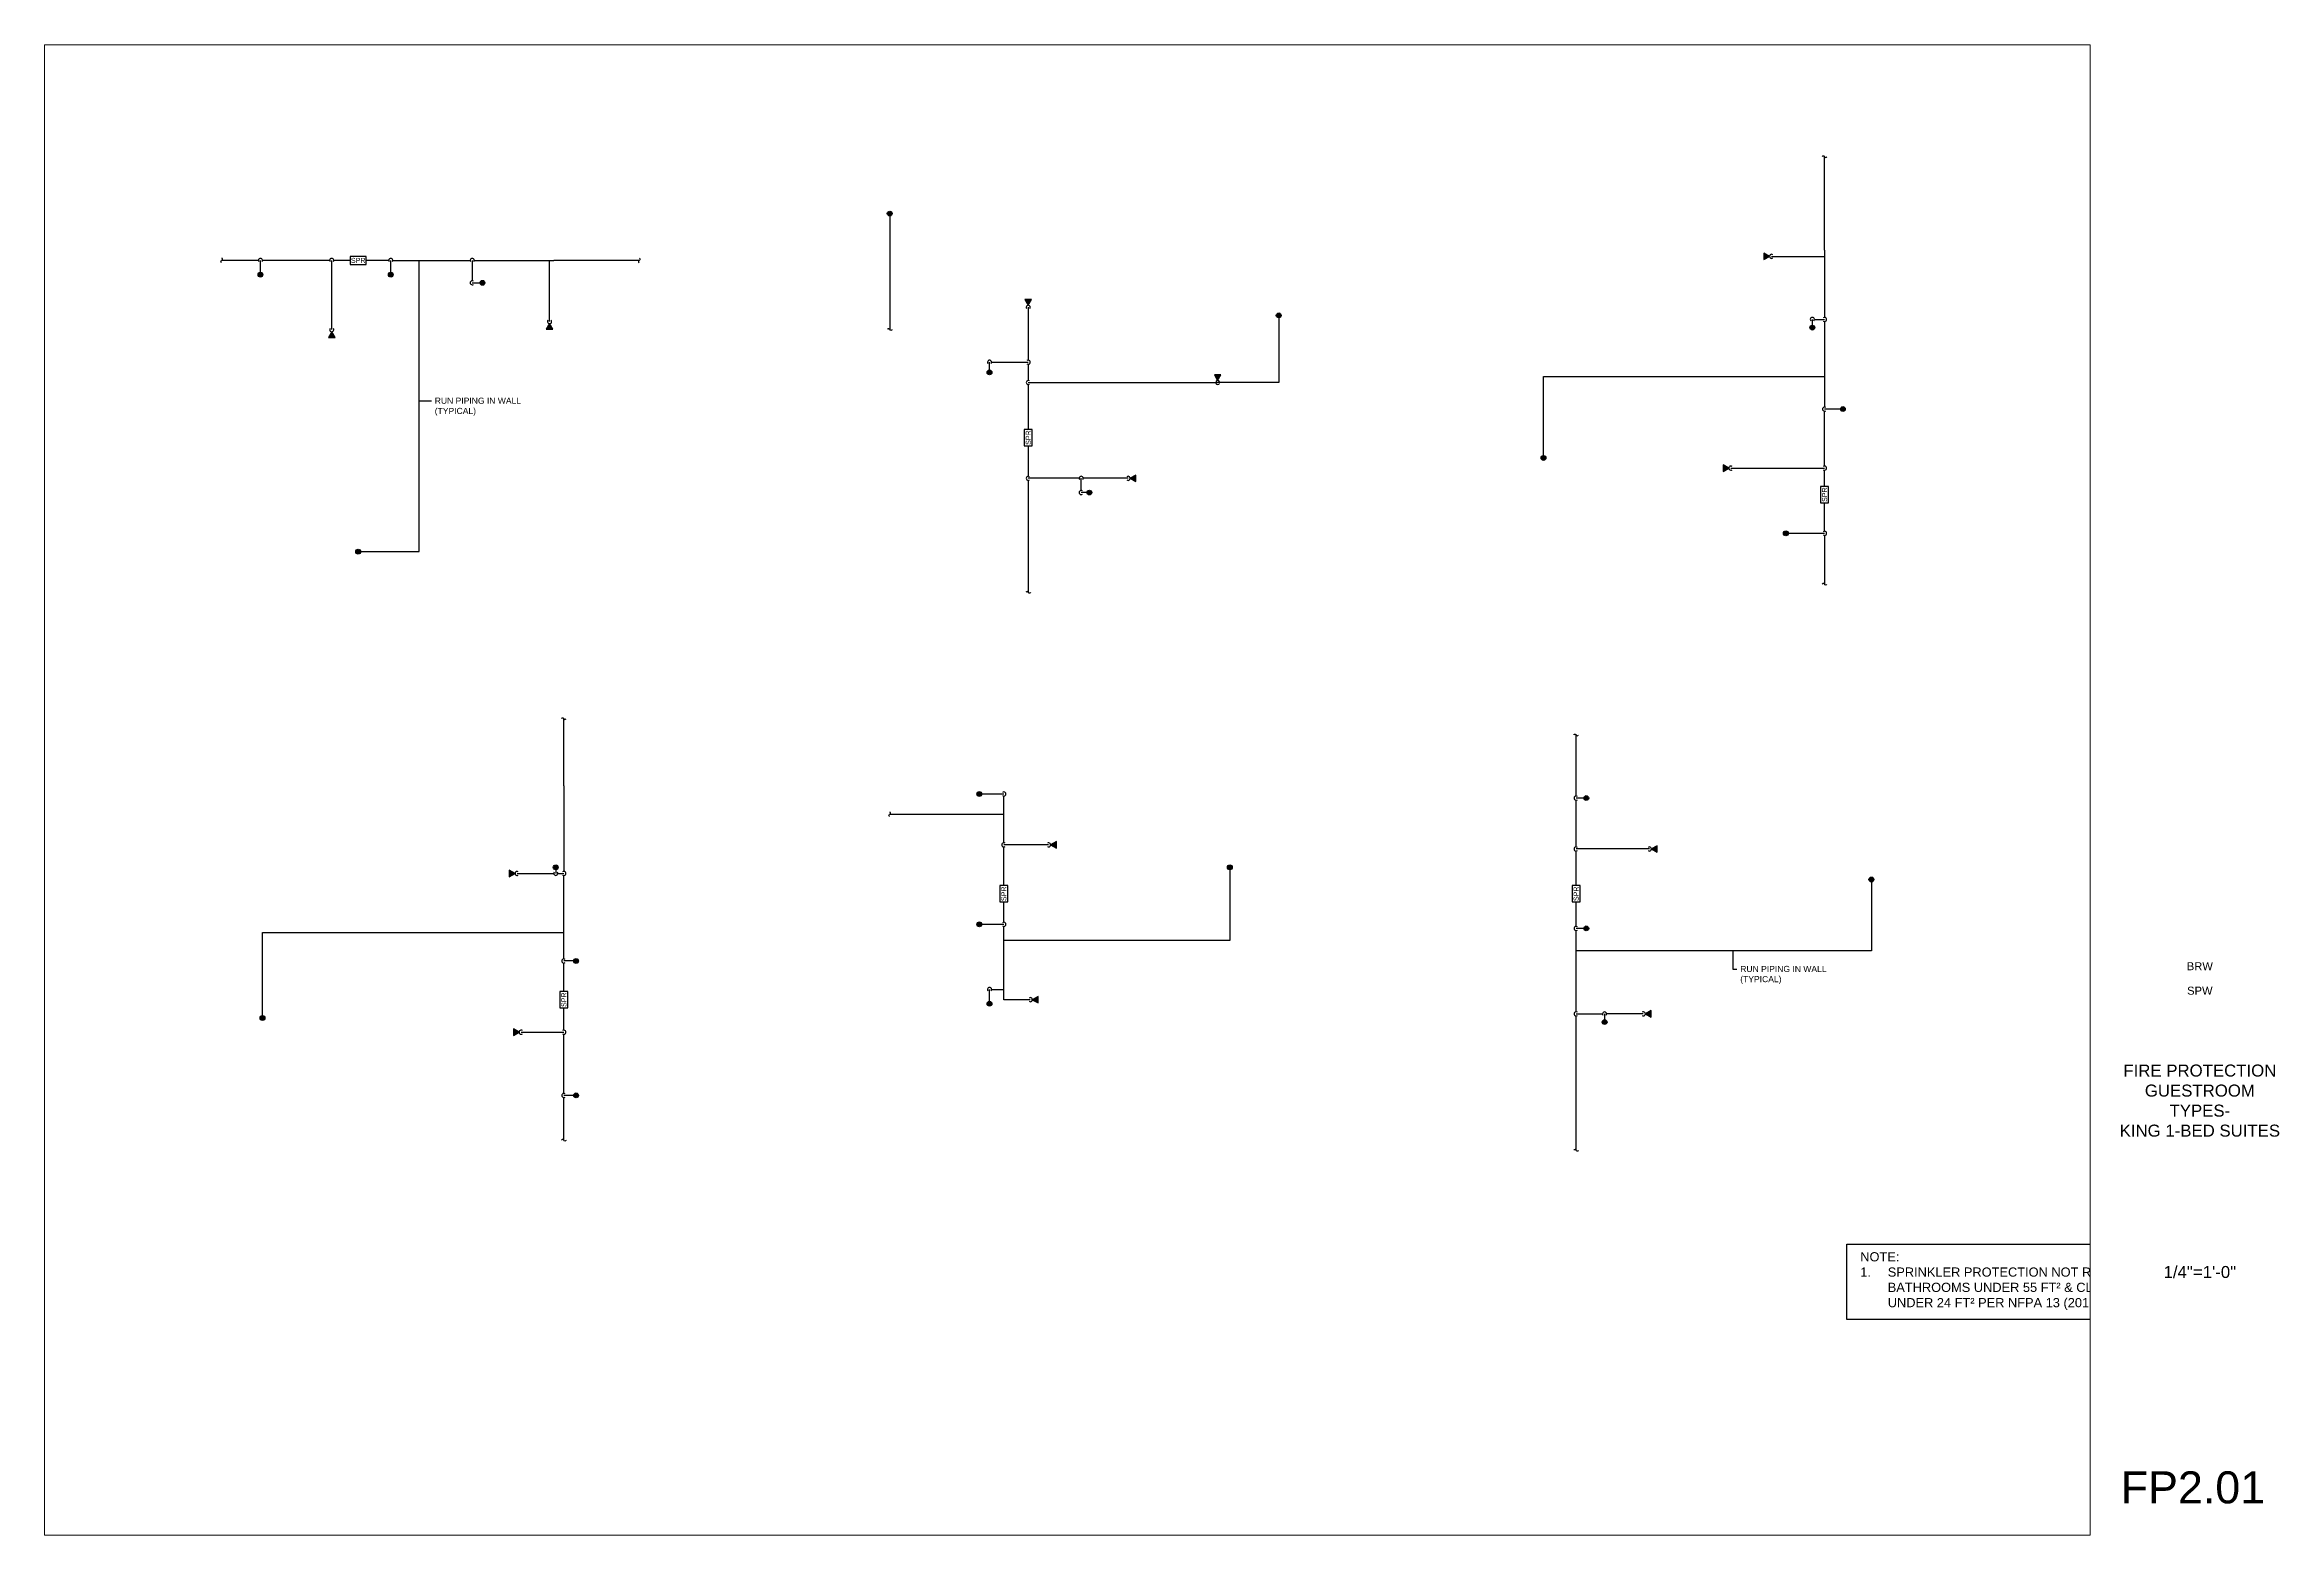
# Paper-space layout '2-01_24x36' of a CAD drawing. Extents: x 1.2 to 35.5, y 0.5 to 23.4.
# The model-space entities are those that its viewports show. They can reach past a viewport. Long polylines and large blocks are cut down to what shows.
import ezdxf
from ezdxf.enums import TextEntityAlignment as Align

# ---------------------------------------------------------------- set-up
doc = ezdxf.new("R2010")
doc.units = 0
doc.header["$LTSCALE"] = 48
doc.header["$MEASUREMENT"] = 0
for name, color, linetype in [('0-BORDER-TXT', 2, 'Continuous'), ('F-SPRK-HEAD-N', 2, 'Continuous'), ('F-SPRK-HEAD-N @ 1 (1)', 2, 'Continuous'), ('F-SPRK-HEAD-N @ 1 (2)', 2, 'Continuous'), ('F-SPRK-HEAD-N @ 12', 2, 'Continuous'), ('F-SPRK-HEAD-N @ 128', 2, 'Continuous'), ('F-SPRK-HEAD-N @ 16', 2, 'Continuous'), ('F-SPRK-HEAD-N @ 192', 2, 'Continuous'), ('F-SPRK-HEAD-N @ 2', 2, 'Continuous'), ('F-SPRK-HEAD-N @ 24', 2, 'Continuous'), ('F-SPRK-HEAD-N @ 384', 2, 'Continuous'), ('F-SPRK-HEAD-N @ 4', 2, 'Continuous'), ('F-SPRK-HEAD-N @ 48', 2, 'Continuous'), ('F-SPRK-HEAD-N @ 64', 2, 'Continuous'), ('F-SPRK-HEAD-N @ 768', 2, 'Continuous'), ('F-SPRK-HEAD-N @ 8', 2, 'Continuous'), ('F-SPRK-HEAD-N @ 96', 2, 'Continuous'), ('F-SPRN-N', 1, 'Continuous'), ('F-SPRN-N @ 1 (1)', 1, 'Continuous'), ('F-SPRN-N @ 1 (2)', 1, 'Continuous'), ('F-SPRN-N @ 12', 1, 'Continuous'), ('F-SPRN-N @ 128', 1, 'Continuous'), ('F-SPRN-N @ 16', 1, 'Continuous'), ('F-SPRN-N @ 192', 1, 'Continuous'), ('F-SPRN-N @ 2', 1, 'Continuous'), ('F-SPRN-N @ 24', 1, 'Continuous'), ('F-SPRN-N @ 384', 1, 'Continuous'), ('F-SPRN-N @ 4', 1, 'Continuous'), ('F-SPRN-N @ 48', 1, 'Continuous'), ('F-SPRN-N @ 64', 1, 'Continuous'), ('F-SPRN-N @ 768', 1, 'Continuous'), ('F-SPRN-N @ 8', 1, 'Continuous'), ('F-SPRN-N @ 96', 1, 'Continuous'), ('G-ANNO-TEXT', 70, 'Continuous')]:
    doc.layers.add(name, color=color, linetype=linetype)
doc.layers.get('0').freeze()
doc.styles.add('Arial', font='arial.ttf')
doc.styles.add('Arial_1', font='arial.ttf', dxfattribs={"height": 0.092206})
doc.dimstyles.new('Loop048', dxfattribs={"dimscale": 0, "dimtxt": 0.09375, "dimasz": 0.03125, "dimexe": 0.0625, "dimexo": 0.0625, "dimgap": 0.09375, "dimtad": 1, "dimdec": 4, "dimzin": 3, "dimdsep": 46, "dimlunit": 4, "dimtxsty": 'Arial', "dimblk": 'OBLIQUE', "dimcen": 0.09375, "dimdle": 0.0625, "dimclrd": 256, "dimclre": 256, "dimclrt": 256, "dimadec": 4, "dimazin": 0, "dimtfac": 0.8, "dimtdec": 4, "dimtix": 1, "dimtofl": 0, "dimtmove": 1, "dimatfit": 0, "dimldrblk": 'LeaderNoteBlock', "dimfxl": 1, "dimfrac": 1, "dimtolj": 1, "dimtzin": 0, "dimlwd": -1, "dimlwe": -1, "dimarcsym": 0})

psp = doc.layouts.new('2-01_24x36')

# ---------------------------------------------------------------- texts
at = {"layer": '0-BORDER-TXT', "style": 'Arial_1'}
for s, height, p in [('BRW', 0.1228, (34.231, 9.246)), ('SPW', 0.1228, (34.231, 8.871)), ('1/4"=1\'-0"', 0.1844, (34.231, 4.558)), ('FP2.01', 0.4917, (34.125, 1.25))]:
    psp.add_text(s, height=height, dxfattribs=at).set_placement(p, align=Align.MIDDLE)
at = {"layer": '0-BORDER-TXT', "insert": (34.231, 7.183), "char_height": 0.1844, "width": 2.51547, "attachment_point": 5, "style": 'Arial_1'}
psp.add_mtext('FIRE PROTECTION\\PGUESTROOM\\PTYPES-\\PKING 1-BED SUITES', dxfattribs=at)

msp = doc.modelspace()

# ---------------------------------------------------------------- texts
at = {"layer": 'G-ANNO-TEXT', "attachment_point": 1, "style": 'Arial'}
for s, width, insert, char_height in [('RUN PIPING IN WALL\\P(TYPICAL)', 77.1, (7899.9, 4863.9), 4.5), ('RUN PIPING IN WALL\\P(TYPICAL)', 111.6, (8861.4, 4445.4), 4.5), ('NOTE:\\P\\pi-20.25,l20.25,t20.25;1.^ISPRINKLER PROTECTION NOT REQUIRED IN BATHROOMS UNDER 55 FT² & CLOSETS UNDER 24 FT² PER NFPA 13 (2013).', 228.082, (8949.8, 4234.5), 6.75)]:
    msp.add_mtext_dynamic_manual_height_columns(s, width=width, gutter_width=22.5, heights=[0], dxfattribs=dict(at, insert=insert, char_height=char_height))

# ---------------------------------------------------------------- blocks, each defined once
blk = doc.blocks.new('*U6')
at = {"lineweight": 0}
h = blk.add_hatch(color=7, dxfattribs=at)
h.dxf.hatch_style = 1
edge = h.paths.add_edge_path()
edge.add_arc((0, 0), 0.0371, 0, 360)
blk.add_circle((0, 0), 0.0371)
blk = doc.blocks.new('*U258')
at = {"layer": 'F-SPRK-HEAD-N @ 1 (1)'}
blk.add_blockref('*U6', (7891.5, 4978.5), dxfattribs=at)
at = {"layer": 'F-SPRK-HEAD-N @ 1 (2)'}
blk.add_blockref('*U6', (7891.5, 4978.5), dxfattribs=at)
at = {"layer": 'F-SPRK-HEAD-N @ 48', "xscale": 48, "yscale": 48, "zscale": 48}
blk.add_blockref('*U6', (7935, 4948.5), dxfattribs=at)
at = {"layer": 'F-SPRK-HEAD-N @ 96', "xscale": 96, "yscale": 96, "zscale": 96}
blk.add_blockref('*U6', (7891.5, 4978.5), dxfattribs=at)
blk = doc.blocks.new('*U263')
at = {"layer": 'F-SPRK-HEAD-N @ 1 (1)'}
blk.add_blockref('*U6', (8944.5, 4915.5), dxfattribs=at)
at = {"layer": 'F-SPRK-HEAD-N @ 1 (2)'}
blk.add_blockref('*U6', (8944.5, 4915.5), dxfattribs=at)
at = {"layer": 'F-SPRK-HEAD-N @ 48', "xscale": 48, "yscale": 48, "zscale": 48}
blk.add_blockref('*U6', (8914.5, 4915.5), dxfattribs=at)
at = {"layer": 'F-SPRK-HEAD-N @ 96', "xscale": 96, "yscale": 96, "zscale": 96}
blk.add_blockref('*U6', (8944.5, 4915.5), dxfattribs=at)
blk = doc.blocks.new('*U264')
at = {"layer": 'F-SPRK-HEAD-N @ 1 (1)'}
blk.add_blockref('*U6', (8352, 4827), dxfattribs=at)
at = {"layer": 'F-SPRK-HEAD-N @ 1 (2)'}
blk.add_blockref('*U6', (8352, 4827), dxfattribs=at)
at = {"layer": 'F-SPRK-HEAD-N @ 48', "xscale": 48, "yscale": 48, "zscale": 48}
blk.add_blockref('*U6', (8382, 4794), dxfattribs=at)
at = {"layer": 'F-SPRK-HEAD-N @ 96', "xscale": 96, "yscale": 96, "zscale": 96}
blk.add_blockref('*U6', (8352, 4827), dxfattribs=at)
blk = doc.blocks.new('*U265')
at = {"layer": 'F-SPRK-HEAD-N @ 1 (1)'}
blk.add_blockref('*U6', (8019, 4513.5), dxfattribs=at)
at = {"layer": 'F-SPRK-HEAD-N @ 1 (2)'}
blk.add_blockref('*U6', (8019, 4513.5), dxfattribs=at)
at = {"layer": 'F-SPRK-HEAD-N @ 48', "xscale": 48, "yscale": 48, "zscale": 48}
blk.add_blockref('*U6', (7989, 4518), dxfattribs=at)
at = {"layer": 'F-SPRK-HEAD-N @ 96', "xscale": 96, "yscale": 96, "zscale": 96}
blk.add_blockref('*U6', (8019, 4513.5), dxfattribs=at)
blk = doc.blocks.new('*U266')
at = {"layer": 'F-SPRK-HEAD-N @ 1 (1)'}
blk.add_blockref('*U6', (8278.5, 4422), dxfattribs=at)
at = {"layer": 'F-SPRK-HEAD-N @ 1 (2)'}
blk.add_blockref('*U6', (8278.5, 4422), dxfattribs=at)
at = {"layer": 'F-SPRK-HEAD-N @ 48', "xscale": 48, "yscale": 48, "zscale": 48}
blk.add_blockref('*U6', (8308.5, 4417.5), dxfattribs=at)
at = {"layer": 'F-SPRK-HEAD-N @ 96', "xscale": 96, "yscale": 96, "zscale": 96}
blk.add_blockref('*U6', (8278.5, 4422), dxfattribs=at)
blk = doc.blocks.new('*U276')
at = {"layer": 'F-SPRK-HEAD-N @ 1 (1)'}
blk.add_blockref('*U6', (7797, 4965), dxfattribs=at)
at = {"layer": 'F-SPRK-HEAD-N @ 1 (2)'}
blk.add_blockref('*U6', (7797, 4965), dxfattribs=at)
at = {"layer": 'F-SPRK-HEAD-N @ 48', "xscale": 48, "yscale": 48, "zscale": 48}
blk.add_blockref('*U6', (7771.5, 4954.5), dxfattribs=at)
at = {"layer": 'F-SPRK-HEAD-N @ 96', "xscale": 96, "yscale": 96, "zscale": 96}
blk.add_blockref('*U6', (7797, 4965), dxfattribs=at)
blk = doc.blocks.new('*U277')
at = {"layer": 'F-SPRK-HEAD-N @ 1 (1)'}
blk.add_blockref('*U6', (8272.5, 4911), dxfattribs=at)
at = {"layer": 'F-SPRK-HEAD-N @ 1 (2)'}
blk.add_blockref('*U6', (8272.5, 4911), dxfattribs=at)
at = {"layer": 'F-SPRK-HEAD-N @ 48', "xscale": 48, "yscale": 48, "zscale": 48}
blk.add_blockref('*U6', (8235, 4999.5), dxfattribs=at)
at = {"layer": 'F-SPRK-HEAD-N @ 96', "xscale": 96, "yscale": 96, "zscale": 96}
blk.add_blockref('*U6', (8272.5, 4911), dxfattribs=at)
blk = doc.blocks.new('*U278')
at = {"layer": 'F-SPRK-HEAD-N @ 1 (1)'}
blk.add_blockref('*U6', (8944.5, 4869), dxfattribs=at)
at = {"layer": 'F-SPRK-HEAD-N @ 1 (2)'}
blk.add_blockref('*U6', (8944.5, 4869), dxfattribs=at)
at = {"layer": 'F-SPRK-HEAD-N @ 48', "xscale": 48, "yscale": 48, "zscale": 48}
blk.add_blockref('*U6', (8895, 4764), dxfattribs=at)
at = {"layer": 'F-SPRK-HEAD-N @ 96', "xscale": 96, "yscale": 96, "zscale": 96}
blk.add_blockref('*U6', (8944.5, 4869), dxfattribs=at)
blk = doc.blocks.new('*U279')
at = {"layer": 'F-SPRK-HEAD-N @ 1 (1)'}
blk.add_blockref('*U6', (8947.5, 4941), dxfattribs=at)
at = {"layer": 'F-SPRK-HEAD-N @ 1 (2)'}
blk.add_blockref('*U6', (8947.5, 4941), dxfattribs=at)
at = {"layer": 'F-SPRK-HEAD-N @ 48', "xscale": 48, "yscale": 48, "zscale": 48}
blk.add_blockref('*U6', (8937, 4855.5), dxfattribs=at)
at = {"layer": 'F-SPRK-HEAD-N @ 96', "xscale": 96, "yscale": 96, "zscale": 96}
blk.add_blockref('*U6', (8947.5, 4941), dxfattribs=at)
blk = doc.blocks.new('*U280')
at = {"layer": 'F-SPRK-HEAD-N @ 1 (1)'}
blk.add_blockref('*U6', (8731.5, 4404), dxfattribs=at)
at = {"layer": 'F-SPRK-HEAD-N @ 1 (2)'}
blk.add_blockref('*U6', (8731.5, 4404), dxfattribs=at)
at = {"layer": 'F-SPRK-HEAD-N @ 48', "xscale": 48, "yscale": 48, "zscale": 48}
blk.add_blockref('*U6', (8761.5, 4404), dxfattribs=at)
at = {"layer": 'F-SPRK-HEAD-N @ 96', "xscale": 96, "yscale": 96, "zscale": 96}
blk.add_blockref('*U6', (8731.5, 4404), dxfattribs=at)
blk = doc.blocks.new('*U281')
at = {"layer": 'F-SPRK-HEAD-N @ 1 (1)'}
blk.add_blockref('*U6', (8731.5, 4459.5), dxfattribs=at)
at = {"layer": 'F-SPRK-HEAD-N @ 1 (2)'}
blk.add_blockref('*U6', (8731.5, 4459.5), dxfattribs=at)
at = {"layer": 'F-SPRK-HEAD-N @ 48', "xscale": 48, "yscale": 48, "zscale": 48}
blk.add_blockref('*U6', (8748, 4569), dxfattribs=at)
at = {"layer": 'F-SPRK-HEAD-N @ 96', "xscale": 96, "yscale": 96, "zscale": 96}
blk.add_blockref('*U6', (8731.5, 4459.5), dxfattribs=at)
blk = doc.blocks.new('*U282')
at = {"layer": 'F-SPRK-HEAD-N @ 1 (1)'}
blk.add_blockref('*U6', (8278.5, 4482), dxfattribs=at)
at = {"layer": 'F-SPRK-HEAD-N @ 1 (2)'}
blk.add_blockref('*U6', (8278.5, 4482), dxfattribs=at)
at = {"layer": 'F-SPRK-HEAD-N @ 48', "xscale": 48, "yscale": 48, "zscale": 48}
blk.add_blockref('*U6', (8301, 4572), dxfattribs=at)
at = {"layer": 'F-SPRK-HEAD-N @ 96', "xscale": 96, "yscale": 96, "zscale": 96}
blk.add_blockref('*U6', (8278.5, 4482), dxfattribs=at)
blk = doc.blocks.new('*U283')
at = {"layer": 'F-SPRK-HEAD-N @ 1 (1)'}
blk.add_blockref('*U6', (8031, 4468.5), dxfattribs=at)
at = {"layer": 'F-SPRK-HEAD-N @ 1 (2)'}
blk.add_blockref('*U6', (8031, 4468.5), dxfattribs=at)
at = {"layer": 'F-SPRK-HEAD-N @ 48', "xscale": 48, "yscale": 48, "zscale": 48}
blk.add_blockref('*U6', (8004, 4350), dxfattribs=at)
at = {"layer": 'F-SPRK-HEAD-N @ 96', "xscale": 96, "yscale": 96, "zscale": 96}
blk.add_blockref('*U6', (8031, 4468.5), dxfattribs=at)
blk = doc.blocks.new('*U284')
at = {"layer": 'F-SPRK-HEAD-N @ 1 (1)'}
blk.add_blockref('*U6', (8031, 4560), dxfattribs=at)
at = {"layer": 'F-SPRK-HEAD-N @ 1 (2)'}
blk.add_blockref('*U6', (8031, 4560), dxfattribs=at)
at = {"layer": 'F-SPRK-HEAD-N @ 48', "xscale": 48, "yscale": 48, "zscale": 48}
blk.add_blockref('*U6', (8004, 4449), dxfattribs=at)
at = {"layer": 'F-SPRK-HEAD-N @ 96', "xscale": 96, "yscale": 96, "zscale": 96}
blk.add_blockref('*U6', (8031, 4560), dxfattribs=at)
blk = doc.blocks.new('*U288')
at = {"layer": 'F-SPRK-HEAD-N @ 1 (1)'}
blk.add_blockref('*U6', (8278.5, 4386), dxfattribs=at)
at = {"layer": 'F-SPRK-HEAD-N @ 1 (2)'}
blk.add_blockref('*U6', (8278.5, 4386), dxfattribs=at)
at = {"layer": 'F-SPRK-HEAD-N @ 48', "xscale": 48, "yscale": 48, "zscale": 48}
blk.add_blockref('*U6', (8301, 4476), dxfattribs=at)
at = {"layer": 'F-SPRK-HEAD-N @ 96', "xscale": 96, "yscale": 96, "zscale": 96}
blk.add_blockref('*U6', (8278.5, 4386), dxfattribs=at)
blk = doc.blocks.new('*U289')
at = {"layer": 'F-SPRK-HEAD-N @ 1 (1)'}
blk.add_blockref('*U6', (8731.5, 4375.5), dxfattribs=at)
at = {"layer": 'F-SPRK-HEAD-N @ 1 (2)'}
blk.add_blockref('*U6', (8731.5, 4375.5), dxfattribs=at)
at = {"layer": 'F-SPRK-HEAD-N @ 48', "xscale": 48, "yscale": 48, "zscale": 48}
blk.add_blockref('*U6', (8748, 4473), dxfattribs=at)
at = {"layer": 'F-SPRK-HEAD-N @ 96', "xscale": 96, "yscale": 96, "zscale": 96}
blk.add_blockref('*U6', (8731.5, 4375.5), dxfattribs=at)
blk = doc.blocks.new('*U23')
at = {"linetype": 'Continuous'}
blk.add_arc((0, 0), 0.0313, 52.5664, 307.4336, dxfattribs=at)
blk = doc.blocks.new('*U306')
at = {"layer": 'F-SPRN-N @ 1 (1)'}
blk.add_blockref('*U23', (8851.5, 4876.5), dxfattribs=at)
at = {"layer": 'F-SPRN-N @ 1 (2)'}
blk.add_blockref('*U23', (8851.5, 4876.5), dxfattribs=at)
at = {"layer": 'F-SPRN-N @ 12', "xscale": 12, "yscale": 12, "zscale": 12}
blk.add_blockref('*U23', (8851.5, 4876.5), dxfattribs=at)
at = {"layer": 'F-SPRN-N @ 128', "xscale": 128, "yscale": 128, "zscale": 128}
blk.add_blockref('*U23', (8851.5, 4876.5), dxfattribs=at)
at = {"layer": 'F-SPRN-N @ 16', "xscale": 16, "yscale": 16, "zscale": 16}
blk.add_blockref('*U23', (8851.5, 4876.5), dxfattribs=at)
at = {"layer": 'F-SPRN-N @ 192', "xscale": 192, "yscale": 192, "zscale": 192}
blk.add_blockref('*U23', (8851.5, 4876.5), dxfattribs=at)
at = {"layer": 'F-SPRN-N @ 2', "xscale": 2, "yscale": 2, "zscale": 2}
blk.add_blockref('*U23', (8851.5, 4876.5), dxfattribs=at)
at = {"layer": 'F-SPRN-N @ 24', "xscale": 24, "yscale": 24, "zscale": 24}
blk.add_blockref('*U23', (8851.5, 4876.5), dxfattribs=at)
at = {"layer": 'F-SPRN-N @ 384', "xscale": 384, "yscale": 384, "zscale": 384}
blk.add_blockref('*U23', (8851.5, 4876.5), dxfattribs=at)
at = {"layer": 'F-SPRN-N @ 4', "xscale": 4, "yscale": 4, "zscale": 4}
blk.add_blockref('*U23', (8851.5, 4876.5), dxfattribs=at)
at = {"layer": 'F-SPRN-N @ 48', "xscale": 48, "yscale": 48, "zscale": 48}
blk.add_blockref('*U23', (8854.5, 4812), dxfattribs=at)
at = {"layer": 'F-SPRN-N @ 64', "xscale": 64, "yscale": 64, "zscale": 64}
blk.add_blockref('*U23', (8851.5, 4876.5), dxfattribs=at)
at = {"layer": 'F-SPRN-N @ 768', "xscale": 768, "yscale": 768, "zscale": 768}
blk.add_blockref('*U23', (8851.5, 4876.5), dxfattribs=at)
at = {"layer": 'F-SPRN-N @ 8', "xscale": 8, "yscale": 8, "zscale": 8}
blk.add_blockref('*U23', (8851.5, 4876.5), dxfattribs=at)
at = {"layer": 'F-SPRN-N @ 96', "xscale": 96, "yscale": 96, "zscale": 96}
blk.add_blockref('*U23', (8851.5, 4876.5), dxfattribs=at)
blk = doc.blocks.new('*U8')
at = {"lineweight": 0}
h = blk.add_hatch(color=7, dxfattribs=at)
h.dxf.hatch_style = 1
h.paths.add_polyline_path([(0, 0), (-0.0507, -0.0879), (0.0507, -0.0879)])
blk.add_lwpolyline([(0.0507, -0.0879), (0, 0), (-0.0507, -0.0879)], close=True)
blk = doc.blocks.new('*U307')
at = {"layer": 'F-SPRK-HEAD-N @ 1 (1)', "rotation": 270}
blk.add_blockref('*U8', (8853, 4812), dxfattribs=at)
at = {"layer": 'F-SPRK-HEAD-N @ 1 (2)', "rotation": 270}
blk.add_blockref('*U8', (8853, 4812), dxfattribs=at)
at = {"layer": 'F-SPRK-HEAD-N @ 12', "xscale": 12, "yscale": 12, "zscale": 12, "rotation": 270}
blk.add_blockref('*U8', (8853, 4812), dxfattribs=at)
at = {"layer": 'F-SPRK-HEAD-N @ 128', "xscale": 128, "yscale": 128, "zscale": 128, "rotation": 270}
blk.add_blockref('*U8', (8853, 4812), dxfattribs=at)
at = {"layer": 'F-SPRK-HEAD-N @ 16', "xscale": 16, "yscale": 16, "zscale": 16, "rotation": 270}
blk.add_blockref('*U8', (8853, 4812), dxfattribs=at)
at = {"layer": 'F-SPRK-HEAD-N @ 192', "xscale": 192, "yscale": 192, "zscale": 192, "rotation": 270}
blk.add_blockref('*U8', (8853, 4812), dxfattribs=at)
at = {"layer": 'F-SPRK-HEAD-N @ 2', "xscale": 2, "yscale": 2, "zscale": 2, "rotation": 270}
blk.add_blockref('*U8', (8853, 4812), dxfattribs=at)
at = {"layer": 'F-SPRK-HEAD-N @ 24', "xscale": 24, "yscale": 24, "zscale": 24, "rotation": 270}
blk.add_blockref('*U8', (8853, 4812), dxfattribs=at)
at = {"layer": 'F-SPRK-HEAD-N @ 384', "xscale": 384, "yscale": 384, "zscale": 384, "rotation": 270}
blk.add_blockref('*U8', (8853, 4812), dxfattribs=at)
at = {"layer": 'F-SPRK-HEAD-N @ 4', "xscale": 4, "yscale": 4, "zscale": 4, "rotation": 270}
blk.add_blockref('*U8', (8853, 4812), dxfattribs=at)
at = {"layer": 'F-SPRK-HEAD-N @ 48', "xscale": 48, "yscale": 48, "zscale": 48, "rotation": 270}
blk.add_blockref('*U8', (8853, 4812), dxfattribs=at)
at = {"layer": 'F-SPRK-HEAD-N @ 64', "xscale": 64, "yscale": 64, "zscale": 64, "rotation": 270}
blk.add_blockref('*U8', (8853, 4812), dxfattribs=at)
at = {"layer": 'F-SPRK-HEAD-N @ 768', "xscale": 768, "yscale": 768, "zscale": 768, "rotation": 270}
blk.add_blockref('*U8', (8853, 4812), dxfattribs=at)
at = {"layer": 'F-SPRK-HEAD-N @ 8', "xscale": 8, "yscale": 8, "zscale": 8, "rotation": 270}
blk.add_blockref('*U8', (8853, 4812), dxfattribs=at)
at = {"layer": 'F-SPRK-HEAD-N @ 96', "xscale": 96, "yscale": 96, "zscale": 96, "rotation": 270}
blk.add_blockref('*U8', (8853, 4812), dxfattribs=at)
blk = doc.blocks.new('*U308')
at = {"layer": 'F-SPRN-N @ 1 (1)'}
blk.add_blockref('*U23', (8880, 4890), dxfattribs=at)
at = {"layer": 'F-SPRN-N @ 1 (2)'}
blk.add_blockref('*U23', (8880, 4890), dxfattribs=at)
at = {"layer": 'F-SPRN-N @ 12', "xscale": 12, "yscale": 12, "zscale": 12}
blk.add_blockref('*U23', (8880, 4890), dxfattribs=at)
at = {"layer": 'F-SPRN-N @ 128', "xscale": 128, "yscale": 128, "zscale": 128}
blk.add_blockref('*U23', (8880, 4890), dxfattribs=at)
at = {"layer": 'F-SPRN-N @ 16', "xscale": 16, "yscale": 16, "zscale": 16}
blk.add_blockref('*U23', (8880, 4890), dxfattribs=at)
at = {"layer": 'F-SPRN-N @ 192', "xscale": 192, "yscale": 192, "zscale": 192}
blk.add_blockref('*U23', (8880, 4890), dxfattribs=at)
at = {"layer": 'F-SPRN-N @ 2', "xscale": 2, "yscale": 2, "zscale": 2}
blk.add_blockref('*U23', (8880, 4890), dxfattribs=at)
at = {"layer": 'F-SPRN-N @ 24', "xscale": 24, "yscale": 24, "zscale": 24}
blk.add_blockref('*U23', (8880, 4890), dxfattribs=at)
at = {"layer": 'F-SPRN-N @ 384', "xscale": 384, "yscale": 384, "zscale": 384}
blk.add_blockref('*U23', (8880, 4890), dxfattribs=at)
at = {"layer": 'F-SPRN-N @ 4', "xscale": 4, "yscale": 4, "zscale": 4}
blk.add_blockref('*U23', (8880, 4890), dxfattribs=at)
at = {"layer": 'F-SPRN-N @ 48', "xscale": 48, "yscale": 48, "zscale": 48}
blk.add_blockref('*U23', (8884.5, 4968), dxfattribs=at)
at = {"layer": 'F-SPRN-N @ 64', "xscale": 64, "yscale": 64, "zscale": 64}
blk.add_blockref('*U23', (8880, 4890), dxfattribs=at)
at = {"layer": 'F-SPRN-N @ 768', "xscale": 768, "yscale": 768, "zscale": 768}
blk.add_blockref('*U23', (8880, 4890), dxfattribs=at)
at = {"layer": 'F-SPRN-N @ 8', "xscale": 8, "yscale": 8, "zscale": 8}
blk.add_blockref('*U23', (8880, 4890), dxfattribs=at)
at = {"layer": 'F-SPRN-N @ 96', "xscale": 96, "yscale": 96, "zscale": 96}
blk.add_blockref('*U23', (8880, 4890), dxfattribs=at)
blk = doc.blocks.new('*U309')
at = {"layer": 'F-SPRK-HEAD-N @ 1 (1)', "rotation": 270}
blk.add_blockref('*U8', (8883, 4968), dxfattribs=at)
at = {"layer": 'F-SPRK-HEAD-N @ 1 (2)', "rotation": 270}
blk.add_blockref('*U8', (8883, 4968), dxfattribs=at)
at = {"layer": 'F-SPRK-HEAD-N @ 12', "xscale": 12, "yscale": 12, "zscale": 12, "rotation": 270}
blk.add_blockref('*U8', (8883, 4968), dxfattribs=at)
at = {"layer": 'F-SPRK-HEAD-N @ 128', "xscale": 128, "yscale": 128, "zscale": 128, "rotation": 270}
blk.add_blockref('*U8', (8883, 4968), dxfattribs=at)
at = {"layer": 'F-SPRK-HEAD-N @ 16', "xscale": 16, "yscale": 16, "zscale": 16, "rotation": 270}
blk.add_blockref('*U8', (8883, 4968), dxfattribs=at)
at = {"layer": 'F-SPRK-HEAD-N @ 192', "xscale": 192, "yscale": 192, "zscale": 192, "rotation": 270}
blk.add_blockref('*U8', (8883, 4968), dxfattribs=at)
at = {"layer": 'F-SPRK-HEAD-N @ 2', "xscale": 2, "yscale": 2, "zscale": 2, "rotation": 270}
blk.add_blockref('*U8', (8883, 4968), dxfattribs=at)
at = {"layer": 'F-SPRK-HEAD-N @ 24', "xscale": 24, "yscale": 24, "zscale": 24, "rotation": 270}
blk.add_blockref('*U8', (8883, 4968), dxfattribs=at)
at = {"layer": 'F-SPRK-HEAD-N @ 384', "xscale": 384, "yscale": 384, "zscale": 384, "rotation": 270}
blk.add_blockref('*U8', (8883, 4968), dxfattribs=at)
at = {"layer": 'F-SPRK-HEAD-N @ 4', "xscale": 4, "yscale": 4, "zscale": 4, "rotation": 270}
blk.add_blockref('*U8', (8883, 4968), dxfattribs=at)
at = {"layer": 'F-SPRK-HEAD-N @ 48', "xscale": 48, "yscale": 48, "zscale": 48, "rotation": 270}
blk.add_blockref('*U8', (8883, 4968), dxfattribs=at)
at = {"layer": 'F-SPRK-HEAD-N @ 64', "xscale": 64, "yscale": 64, "zscale": 64, "rotation": 270}
blk.add_blockref('*U8', (8883, 4968), dxfattribs=at)
at = {"layer": 'F-SPRK-HEAD-N @ 768', "xscale": 768, "yscale": 768, "zscale": 768, "rotation": 270}
blk.add_blockref('*U8', (8883, 4968), dxfattribs=at)
at = {"layer": 'F-SPRK-HEAD-N @ 8', "xscale": 8, "yscale": 8, "zscale": 8, "rotation": 270}
blk.add_blockref('*U8', (8883, 4968), dxfattribs=at)
at = {"layer": 'F-SPRK-HEAD-N @ 96', "xscale": 96, "yscale": 96, "zscale": 96, "rotation": 270}
blk.add_blockref('*U8', (8883, 4968), dxfattribs=at)
blk = doc.blocks.new('*U24')
at = {"linetype": 'Continuous'}
blk.add_arc((0, 0), 0.0313, 322.5664, 217.4336, dxfattribs=at)
blk = doc.blocks.new('*U310')
at = {"layer": 'F-SPRN-N @ 1 (1)'}
blk.add_blockref('*U24', (8265, 4932), dxfattribs=at)
at = {"layer": 'F-SPRN-N @ 1 (2)'}
blk.add_blockref('*U24', (8265, 4932), dxfattribs=at)
at = {"layer": 'F-SPRN-N @ 12', "xscale": 12, "yscale": 12, "zscale": 12}
blk.add_blockref('*U24', (8265, 4932), dxfattribs=at)
at = {"layer": 'F-SPRN-N @ 128', "xscale": 128, "yscale": 128, "zscale": 128}
blk.add_blockref('*U24', (8265, 4932), dxfattribs=at)
at = {"layer": 'F-SPRN-N @ 16', "xscale": 16, "yscale": 16, "zscale": 16}
blk.add_blockref('*U24', (8265, 4932), dxfattribs=at)
at = {"layer": 'F-SPRN-N @ 192', "xscale": 192, "yscale": 192, "zscale": 192}
blk.add_blockref('*U24', (8265, 4932), dxfattribs=at)
at = {"layer": 'F-SPRN-N @ 2', "xscale": 2, "yscale": 2, "zscale": 2}
blk.add_blockref('*U24', (8265, 4932), dxfattribs=at)
at = {"layer": 'F-SPRN-N @ 24', "xscale": 24, "yscale": 24, "zscale": 24}
blk.add_blockref('*U24', (8265, 4932), dxfattribs=at)
at = {"layer": 'F-SPRN-N @ 384', "xscale": 384, "yscale": 384, "zscale": 384}
blk.add_blockref('*U24', (8265, 4932), dxfattribs=at)
at = {"layer": 'F-SPRN-N @ 4', "xscale": 4, "yscale": 4, "zscale": 4}
blk.add_blockref('*U24', (8265, 4932), dxfattribs=at)
at = {"layer": 'F-SPRN-N @ 48', "xscale": 48, "yscale": 48, "zscale": 48}
blk.add_blockref('*U24', (8337, 4930.5), dxfattribs=at)
at = {"layer": 'F-SPRN-N @ 64', "xscale": 64, "yscale": 64, "zscale": 64}
blk.add_blockref('*U24', (8265, 4932), dxfattribs=at)
at = {"layer": 'F-SPRN-N @ 768', "xscale": 768, "yscale": 768, "zscale": 768}
blk.add_blockref('*U24', (8265, 4932), dxfattribs=at)
at = {"layer": 'F-SPRN-N @ 8', "xscale": 8, "yscale": 8, "zscale": 8}
blk.add_blockref('*U24', (8265, 4932), dxfattribs=at)
at = {"layer": 'F-SPRN-N @ 96', "xscale": 96, "yscale": 96, "zscale": 96}
blk.add_blockref('*U24', (8265, 4932), dxfattribs=at)
blk = doc.blocks.new('*U311')
at = {"layer": 'F-SPRK-HEAD-N @ 1 (1)', "rotation": 180}
blk.add_blockref('*U8', (8337, 4932), dxfattribs=at)
at = {"layer": 'F-SPRK-HEAD-N @ 1 (2)', "rotation": 180}
blk.add_blockref('*U8', (8337, 4932), dxfattribs=at)
at = {"layer": 'F-SPRK-HEAD-N @ 12', "xscale": 12, "yscale": 12, "zscale": 12, "rotation": 180}
blk.add_blockref('*U8', (8337, 4932), dxfattribs=at)
at = {"layer": 'F-SPRK-HEAD-N @ 128', "xscale": 128, "yscale": 128, "zscale": 128, "rotation": 180}
blk.add_blockref('*U8', (8337, 4932), dxfattribs=at)
at = {"layer": 'F-SPRK-HEAD-N @ 16', "xscale": 16, "yscale": 16, "zscale": 16, "rotation": 180}
blk.add_blockref('*U8', (8337, 4932), dxfattribs=at)
at = {"layer": 'F-SPRK-HEAD-N @ 192', "xscale": 192, "yscale": 192, "zscale": 192, "rotation": 180}
blk.add_blockref('*U8', (8337, 4932), dxfattribs=at)
at = {"layer": 'F-SPRK-HEAD-N @ 2', "xscale": 2, "yscale": 2, "zscale": 2, "rotation": 180}
blk.add_blockref('*U8', (8337, 4932), dxfattribs=at)
at = {"layer": 'F-SPRK-HEAD-N @ 24', "xscale": 24, "yscale": 24, "zscale": 24, "rotation": 180}
blk.add_blockref('*U8', (8337, 4932), dxfattribs=at)
at = {"layer": 'F-SPRK-HEAD-N @ 384', "xscale": 384, "yscale": 384, "zscale": 384, "rotation": 180}
blk.add_blockref('*U8', (8337, 4932), dxfattribs=at)
at = {"layer": 'F-SPRK-HEAD-N @ 4', "xscale": 4, "yscale": 4, "zscale": 4, "rotation": 180}
blk.add_blockref('*U8', (8337, 4932), dxfattribs=at)
at = {"layer": 'F-SPRK-HEAD-N @ 48', "xscale": 48, "yscale": 48, "zscale": 48, "rotation": 180}
blk.add_blockref('*U8', (8337, 4932), dxfattribs=at)
at = {"layer": 'F-SPRK-HEAD-N @ 64', "xscale": 64, "yscale": 64, "zscale": 64, "rotation": 180}
blk.add_blockref('*U8', (8337, 4932), dxfattribs=at)
at = {"layer": 'F-SPRK-HEAD-N @ 768', "xscale": 768, "yscale": 768, "zscale": 768, "rotation": 180}
blk.add_blockref('*U8', (8337, 4932), dxfattribs=at)
at = {"layer": 'F-SPRK-HEAD-N @ 8', "xscale": 8, "yscale": 8, "zscale": 8, "rotation": 180}
blk.add_blockref('*U8', (8337, 4932), dxfattribs=at)
at = {"layer": 'F-SPRK-HEAD-N @ 96', "xscale": 96, "yscale": 96, "zscale": 96, "rotation": 180}
blk.add_blockref('*U8', (8337, 4932), dxfattribs=at)
blk = doc.blocks.new('*U312')
at = {"layer": 'F-SPRK-HEAD-N @ 1 (1)', "rotation": 180}
blk.add_blockref('*U8', (8476.5, 4876.5), dxfattribs=at)
at = {"layer": 'F-SPRK-HEAD-N @ 1 (2)', "rotation": 180}
blk.add_blockref('*U8', (8476.5, 4876.5), dxfattribs=at)
at = {"layer": 'F-SPRK-HEAD-N @ 12', "xscale": 12, "yscale": 12, "zscale": 12, "rotation": 180}
blk.add_blockref('*U8', (8476.5, 4876.5), dxfattribs=at)
at = {"layer": 'F-SPRK-HEAD-N @ 128', "xscale": 128, "yscale": 128, "zscale": 128, "rotation": 180}
blk.add_blockref('*U8', (8476.5, 4876.5), dxfattribs=at)
at = {"layer": 'F-SPRK-HEAD-N @ 16', "xscale": 16, "yscale": 16, "zscale": 16, "rotation": 180}
blk.add_blockref('*U8', (8476.5, 4876.5), dxfattribs=at)
at = {"layer": 'F-SPRK-HEAD-N @ 192', "xscale": 192, "yscale": 192, "zscale": 192, "rotation": 180}
blk.add_blockref('*U8', (8476.5, 4876.5), dxfattribs=at)
at = {"layer": 'F-SPRK-HEAD-N @ 2', "xscale": 2, "yscale": 2, "zscale": 2, "rotation": 180}
blk.add_blockref('*U8', (8476.5, 4876.5), dxfattribs=at)
at = {"layer": 'F-SPRK-HEAD-N @ 24', "xscale": 24, "yscale": 24, "zscale": 24, "rotation": 180}
blk.add_blockref('*U8', (8476.5, 4876.5), dxfattribs=at)
at = {"layer": 'F-SPRK-HEAD-N @ 384', "xscale": 384, "yscale": 384, "zscale": 384, "rotation": 180}
blk.add_blockref('*U8', (8476.5, 4876.5), dxfattribs=at)
at = {"layer": 'F-SPRK-HEAD-N @ 4', "xscale": 4, "yscale": 4, "zscale": 4, "rotation": 180}
blk.add_blockref('*U8', (8476.5, 4876.5), dxfattribs=at)
at = {"layer": 'F-SPRK-HEAD-N @ 48', "xscale": 48, "yscale": 48, "zscale": 48, "rotation": 180}
blk.add_blockref('*U8', (8476.5, 4876.5), dxfattribs=at)
at = {"layer": 'F-SPRK-HEAD-N @ 64', "xscale": 64, "yscale": 64, "zscale": 64, "rotation": 180}
blk.add_blockref('*U8', (8476.5, 4876.5), dxfattribs=at)
at = {"layer": 'F-SPRK-HEAD-N @ 768', "xscale": 768, "yscale": 768, "zscale": 768, "rotation": 180}
blk.add_blockref('*U8', (8476.5, 4876.5), dxfattribs=at)
at = {"layer": 'F-SPRK-HEAD-N @ 8', "xscale": 8, "yscale": 8, "zscale": 8, "rotation": 180}
blk.add_blockref('*U8', (8476.5, 4876.5), dxfattribs=at)
at = {"layer": 'F-SPRK-HEAD-N @ 96', "xscale": 96, "yscale": 96, "zscale": 96, "rotation": 180}
blk.add_blockref('*U8', (8476.5, 4876.5), dxfattribs=at)
blk = doc.blocks.new('*U21')
at = {"linetype": 'Continuous'}
blk.add_arc((0, 0), 0.0313, 142.5664, 37.4336, dxfattribs=at)
blk = doc.blocks.new('*U313')
at = {"layer": 'F-SPRN-N @ 1 (1)'}
blk.add_blockref('*U21', (7762.5, 4914), dxfattribs=at)
at = {"layer": 'F-SPRN-N @ 1 (2)'}
blk.add_blockref('*U21', (7762.5, 4914), dxfattribs=at)
at = {"layer": 'F-SPRN-N @ 12', "xscale": 12, "yscale": 12, "zscale": 12}
blk.add_blockref('*U21', (7762.5, 4914), dxfattribs=at)
at = {"layer": 'F-SPRN-N @ 128', "xscale": 128, "yscale": 128, "zscale": 128}
blk.add_blockref('*U21', (7762.5, 4914), dxfattribs=at)
at = {"layer": 'F-SPRN-N @ 16', "xscale": 16, "yscale": 16, "zscale": 16}
blk.add_blockref('*U21', (7762.5, 4914), dxfattribs=at)
at = {"layer": 'F-SPRN-N @ 192', "xscale": 192, "yscale": 192, "zscale": 192}
blk.add_blockref('*U21', (7762.5, 4914), dxfattribs=at)
at = {"layer": 'F-SPRN-N @ 2', "xscale": 2, "yscale": 2, "zscale": 2}
blk.add_blockref('*U21', (7762.5, 4914), dxfattribs=at)
at = {"layer": 'F-SPRN-N @ 24', "xscale": 24, "yscale": 24, "zscale": 24}
blk.add_blockref('*U21', (7762.5, 4914), dxfattribs=at)
at = {"layer": 'F-SPRN-N @ 384', "xscale": 384, "yscale": 384, "zscale": 384}
blk.add_blockref('*U21', (7762.5, 4914), dxfattribs=at)
at = {"layer": 'F-SPRN-N @ 4', "xscale": 4, "yscale": 4, "zscale": 4}
blk.add_blockref('*U21', (7762.5, 4914), dxfattribs=at)
at = {"layer": 'F-SPRN-N @ 48', "xscale": 48, "yscale": 48, "zscale": 48}
blk.add_blockref('*U21', (7824, 4914), dxfattribs=at)
at = {"layer": 'F-SPRN-N @ 64', "xscale": 64, "yscale": 64, "zscale": 64}
blk.add_blockref('*U21', (7762.5, 4914), dxfattribs=at)
at = {"layer": 'F-SPRN-N @ 768', "xscale": 768, "yscale": 768, "zscale": 768}
blk.add_blockref('*U21', (7762.5, 4914), dxfattribs=at)
at = {"layer": 'F-SPRN-N @ 8', "xscale": 8, "yscale": 8, "zscale": 8}
blk.add_blockref('*U21', (7762.5, 4914), dxfattribs=at)
at = {"layer": 'F-SPRN-N @ 96', "xscale": 96, "yscale": 96, "zscale": 96}
blk.add_blockref('*U21', (7762.5, 4914), dxfattribs=at)
blk = doc.blocks.new('*U314')
at = {"layer": 'F-SPRK-HEAD-N @ 1 (1)'}
blk.add_blockref('*U8', (7824, 4912.5), dxfattribs=at)
at = {"layer": 'F-SPRK-HEAD-N @ 1 (2)'}
blk.add_blockref('*U8', (7824, 4912.5), dxfattribs=at)
at = {"layer": 'F-SPRK-HEAD-N @ 12', "xscale": 12, "yscale": 12, "zscale": 12}
blk.add_blockref('*U8', (7824, 4912.5), dxfattribs=at)
at = {"layer": 'F-SPRK-HEAD-N @ 128', "xscale": 128, "yscale": 128, "zscale": 128}
blk.add_blockref('*U8', (7824, 4912.5), dxfattribs=at)
at = {"layer": 'F-SPRK-HEAD-N @ 16', "xscale": 16, "yscale": 16, "zscale": 16}
blk.add_blockref('*U8', (7824, 4912.5), dxfattribs=at)
at = {"layer": 'F-SPRK-HEAD-N @ 192', "xscale": 192, "yscale": 192, "zscale": 192}
blk.add_blockref('*U8', (7824, 4912.5), dxfattribs=at)
at = {"layer": 'F-SPRK-HEAD-N @ 2', "xscale": 2, "yscale": 2, "zscale": 2}
blk.add_blockref('*U8', (7824, 4912.5), dxfattribs=at)
at = {"layer": 'F-SPRK-HEAD-N @ 24', "xscale": 24, "yscale": 24, "zscale": 24}
blk.add_blockref('*U8', (7824, 4912.5), dxfattribs=at)
at = {"layer": 'F-SPRK-HEAD-N @ 384', "xscale": 384, "yscale": 384, "zscale": 384}
blk.add_blockref('*U8', (7824, 4912.5), dxfattribs=at)
at = {"layer": 'F-SPRK-HEAD-N @ 4', "xscale": 4, "yscale": 4, "zscale": 4}
blk.add_blockref('*U8', (7824, 4912.5), dxfattribs=at)
at = {"layer": 'F-SPRK-HEAD-N @ 48', "xscale": 48, "yscale": 48, "zscale": 48}
blk.add_blockref('*U8', (7824, 4912.5), dxfattribs=at)
at = {"layer": 'F-SPRK-HEAD-N @ 64', "xscale": 64, "yscale": 64, "zscale": 64}
blk.add_blockref('*U8', (7824, 4912.5), dxfattribs=at)
at = {"layer": 'F-SPRK-HEAD-N @ 768', "xscale": 768, "yscale": 768, "zscale": 768}
blk.add_blockref('*U8', (7824, 4912.5), dxfattribs=at)
at = {"layer": 'F-SPRK-HEAD-N @ 8', "xscale": 8, "yscale": 8, "zscale": 8}
blk.add_blockref('*U8', (7824, 4912.5), dxfattribs=at)
at = {"layer": 'F-SPRK-HEAD-N @ 96', "xscale": 96, "yscale": 96, "zscale": 96}
blk.add_blockref('*U8', (7824, 4912.5), dxfattribs=at)
blk = doc.blocks.new('*U315')
at = {"layer": 'F-SPRN-N @ 1 (1)'}
blk.add_blockref('*U21', (7923, 4920), dxfattribs=at)
at = {"layer": 'F-SPRN-N @ 1 (2)'}
blk.add_blockref('*U21', (7923, 4920), dxfattribs=at)
at = {"layer": 'F-SPRN-N @ 12', "xscale": 12, "yscale": 12, "zscale": 12}
blk.add_blockref('*U21', (7923, 4920), dxfattribs=at)
at = {"layer": 'F-SPRN-N @ 128', "xscale": 128, "yscale": 128, "zscale": 128}
blk.add_blockref('*U21', (7923, 4920), dxfattribs=at)
at = {"layer": 'F-SPRN-N @ 16', "xscale": 16, "yscale": 16, "zscale": 16}
blk.add_blockref('*U21', (7923, 4920), dxfattribs=at)
at = {"layer": 'F-SPRN-N @ 192', "xscale": 192, "yscale": 192, "zscale": 192}
blk.add_blockref('*U21', (7923, 4920), dxfattribs=at)
at = {"layer": 'F-SPRN-N @ 2', "xscale": 2, "yscale": 2, "zscale": 2}
blk.add_blockref('*U21', (7923, 4920), dxfattribs=at)
at = {"layer": 'F-SPRN-N @ 24', "xscale": 24, "yscale": 24, "zscale": 24}
blk.add_blockref('*U21', (7923, 4920), dxfattribs=at)
at = {"layer": 'F-SPRN-N @ 384', "xscale": 384, "yscale": 384, "zscale": 384}
blk.add_blockref('*U21', (7923, 4920), dxfattribs=at)
at = {"layer": 'F-SPRN-N @ 4', "xscale": 4, "yscale": 4, "zscale": 4}
blk.add_blockref('*U21', (7923, 4920), dxfattribs=at)
at = {"layer": 'F-SPRN-N @ 48', "xscale": 48, "yscale": 48, "zscale": 48}
blk.add_blockref('*U21', (7984.5, 4920), dxfattribs=at)
at = {"layer": 'F-SPRN-N @ 64', "xscale": 64, "yscale": 64, "zscale": 64}
blk.add_blockref('*U21', (7923, 4920), dxfattribs=at)
at = {"layer": 'F-SPRN-N @ 768', "xscale": 768, "yscale": 768, "zscale": 768}
blk.add_blockref('*U21', (7923, 4920), dxfattribs=at)
at = {"layer": 'F-SPRN-N @ 8', "xscale": 8, "yscale": 8, "zscale": 8}
blk.add_blockref('*U21', (7923, 4920), dxfattribs=at)
at = {"layer": 'F-SPRN-N @ 96', "xscale": 96, "yscale": 96, "zscale": 96}
blk.add_blockref('*U21', (7923, 4920), dxfattribs=at)
blk = doc.blocks.new('*U316')
at = {"layer": 'F-SPRK-HEAD-N @ 1 (1)'}
blk.add_blockref('*U8', (7984.5, 4918.5), dxfattribs=at)
at = {"layer": 'F-SPRK-HEAD-N @ 1 (2)'}
blk.add_blockref('*U8', (7984.5, 4918.5), dxfattribs=at)
at = {"layer": 'F-SPRK-HEAD-N @ 12', "xscale": 12, "yscale": 12, "zscale": 12}
blk.add_blockref('*U8', (7984.5, 4918.5), dxfattribs=at)
at = {"layer": 'F-SPRK-HEAD-N @ 128', "xscale": 128, "yscale": 128, "zscale": 128}
blk.add_blockref('*U8', (7984.5, 4918.5), dxfattribs=at)
at = {"layer": 'F-SPRK-HEAD-N @ 16', "xscale": 16, "yscale": 16, "zscale": 16}
blk.add_blockref('*U8', (7984.5, 4918.5), dxfattribs=at)
at = {"layer": 'F-SPRK-HEAD-N @ 192', "xscale": 192, "yscale": 192, "zscale": 192}
blk.add_blockref('*U8', (7984.5, 4918.5), dxfattribs=at)
at = {"layer": 'F-SPRK-HEAD-N @ 2', "xscale": 2, "yscale": 2, "zscale": 2}
blk.add_blockref('*U8', (7984.5, 4918.5), dxfattribs=at)
at = {"layer": 'F-SPRK-HEAD-N @ 24', "xscale": 24, "yscale": 24, "zscale": 24}
blk.add_blockref('*U8', (7984.5, 4918.5), dxfattribs=at)
at = {"layer": 'F-SPRK-HEAD-N @ 384', "xscale": 384, "yscale": 384, "zscale": 384}
blk.add_blockref('*U8', (7984.5, 4918.5), dxfattribs=at)
at = {"layer": 'F-SPRK-HEAD-N @ 4', "xscale": 4, "yscale": 4, "zscale": 4}
blk.add_blockref('*U8', (7984.5, 4918.5), dxfattribs=at)
at = {"layer": 'F-SPRK-HEAD-N @ 48', "xscale": 48, "yscale": 48, "zscale": 48}
blk.add_blockref('*U8', (7984.5, 4918.5), dxfattribs=at)
at = {"layer": 'F-SPRK-HEAD-N @ 64', "xscale": 64, "yscale": 64, "zscale": 64}
blk.add_blockref('*U8', (7984.5, 4918.5), dxfattribs=at)
at = {"layer": 'F-SPRK-HEAD-N @ 768', "xscale": 768, "yscale": 768, "zscale": 768}
blk.add_blockref('*U8', (7984.5, 4918.5), dxfattribs=at)
at = {"layer": 'F-SPRK-HEAD-N @ 8', "xscale": 8, "yscale": 8, "zscale": 8}
blk.add_blockref('*U8', (7984.5, 4918.5), dxfattribs=at)
at = {"layer": 'F-SPRK-HEAD-N @ 96', "xscale": 96, "yscale": 96, "zscale": 96}
blk.add_blockref('*U8', (7984.5, 4918.5), dxfattribs=at)
blk = doc.blocks.new('*U317')
at = {"layer": 'F-SPRK-HEAD-N @ 1 (1)'}
blk.add_blockref('*U6', (7872, 4965), dxfattribs=at)
at = {"layer": 'F-SPRK-HEAD-N @ 1 (2)'}
blk.add_blockref('*U6', (7872, 4965), dxfattribs=at)
at = {"layer": 'F-SPRK-HEAD-N @ 48', "xscale": 48, "yscale": 48, "zscale": 48}
blk.add_blockref('*U6', (7867.5, 4954.5), dxfattribs=at)
at = {"layer": 'F-SPRK-HEAD-N @ 96', "xscale": 96, "yscale": 96, "zscale": 96}
blk.add_blockref('*U6', (7872, 4965), dxfattribs=at)
blk = doc.blocks.new('*U15')
at = {"linetype": 'Continuous'}
blk.add_arc((0, 0), 0.0313, 232.5664, 127.4336, dxfattribs=at)
blk = doc.blocks.new('*U326')
at = {"layer": 'F-SPRN-N @ 1 (1)'}
blk.add_blockref('*U15', (7960.5, 4513.5), dxfattribs=at)
at = {"layer": 'F-SPRN-N @ 1 (2)'}
blk.add_blockref('*U15', (7960.5, 4513.5), dxfattribs=at)
at = {"layer": 'F-SPRN-N @ 12', "xscale": 12, "yscale": 12, "zscale": 12}
blk.add_blockref('*U15', (7960.5, 4513.5), dxfattribs=at)
at = {"layer": 'F-SPRN-N @ 128', "xscale": 128, "yscale": 128, "zscale": 128}
blk.add_blockref('*U15', (7960.5, 4513.5), dxfattribs=at)
at = {"layer": 'F-SPRN-N @ 16', "xscale": 16, "yscale": 16, "zscale": 16}
blk.add_blockref('*U15', (7960.5, 4513.5), dxfattribs=at)
at = {"layer": 'F-SPRN-N @ 192', "xscale": 192, "yscale": 192, "zscale": 192}
blk.add_blockref('*U15', (7960.5, 4513.5), dxfattribs=at)
at = {"layer": 'F-SPRN-N @ 2', "xscale": 2, "yscale": 2, "zscale": 2}
blk.add_blockref('*U15', (7960.5, 4513.5), dxfattribs=at)
at = {"layer": 'F-SPRN-N @ 24', "xscale": 24, "yscale": 24, "zscale": 24}
blk.add_blockref('*U15', (7960.5, 4513.5), dxfattribs=at)
at = {"layer": 'F-SPRN-N @ 384', "xscale": 384, "yscale": 384, "zscale": 384}
blk.add_blockref('*U15', (7960.5, 4513.5), dxfattribs=at)
at = {"layer": 'F-SPRN-N @ 4', "xscale": 4, "yscale": 4, "zscale": 4}
blk.add_blockref('*U15', (7960.5, 4513.5), dxfattribs=at)
at = {"layer": 'F-SPRN-N @ 48', "xscale": 48, "yscale": 48, "zscale": 48, "rotation": 180}
blk.add_blockref('*U15', (7960.5, 4513.5), dxfattribs=at)
at = {"layer": 'F-SPRN-N @ 64', "xscale": 64, "yscale": 64, "zscale": 64}
blk.add_blockref('*U15', (7960.5, 4513.5), dxfattribs=at)
at = {"layer": 'F-SPRN-N @ 768', "xscale": 768, "yscale": 768, "zscale": 768}
blk.add_blockref('*U15', (7960.5, 4513.5), dxfattribs=at)
at = {"layer": 'F-SPRN-N @ 8', "xscale": 8, "yscale": 8, "zscale": 8}
blk.add_blockref('*U15', (7960.5, 4513.5), dxfattribs=at)
at = {"layer": 'F-SPRN-N @ 96', "xscale": 96, "yscale": 96, "zscale": 96}
blk.add_blockref('*U15', (7960.5, 4513.5), dxfattribs=at)
blk = doc.blocks.new('*U327')
at = {"layer": 'F-SPRK-HEAD-N @ 1 (1)', "rotation": 270}
blk.add_blockref('*U8', (7959, 4513.5), dxfattribs=at)
at = {"layer": 'F-SPRK-HEAD-N @ 1 (2)', "rotation": 270}
blk.add_blockref('*U8', (7959, 4513.5), dxfattribs=at)
at = {"layer": 'F-SPRK-HEAD-N @ 12', "xscale": 12, "yscale": 12, "zscale": 12, "rotation": 270}
blk.add_blockref('*U8', (7959, 4513.5), dxfattribs=at)
at = {"layer": 'F-SPRK-HEAD-N @ 128', "xscale": 128, "yscale": 128, "zscale": 128, "rotation": 270}
blk.add_blockref('*U8', (7959, 4513.5), dxfattribs=at)
at = {"layer": 'F-SPRK-HEAD-N @ 16', "xscale": 16, "yscale": 16, "zscale": 16, "rotation": 270}
blk.add_blockref('*U8', (7959, 4513.5), dxfattribs=at)
at = {"layer": 'F-SPRK-HEAD-N @ 192', "xscale": 192, "yscale": 192, "zscale": 192, "rotation": 270}
blk.add_blockref('*U8', (7959, 4513.5), dxfattribs=at)
at = {"layer": 'F-SPRK-HEAD-N @ 2', "xscale": 2, "yscale": 2, "zscale": 2, "rotation": 270}
blk.add_blockref('*U8', (7959, 4513.5), dxfattribs=at)
at = {"layer": 'F-SPRK-HEAD-N @ 24', "xscale": 24, "yscale": 24, "zscale": 24, "rotation": 270}
blk.add_blockref('*U8', (7959, 4513.5), dxfattribs=at)
at = {"layer": 'F-SPRK-HEAD-N @ 384', "xscale": 384, "yscale": 384, "zscale": 384, "rotation": 270}
blk.add_blockref('*U8', (7959, 4513.5), dxfattribs=at)
at = {"layer": 'F-SPRK-HEAD-N @ 4', "xscale": 4, "yscale": 4, "zscale": 4, "rotation": 270}
blk.add_blockref('*U8', (7959, 4513.5), dxfattribs=at)
at = {"layer": 'F-SPRK-HEAD-N @ 48', "xscale": 48, "yscale": 48, "zscale": 48, "rotation": 270}
blk.add_blockref('*U8', (7959, 4513.5), dxfattribs=at)
at = {"layer": 'F-SPRK-HEAD-N @ 64', "xscale": 64, "yscale": 64, "zscale": 64, "rotation": 270}
blk.add_blockref('*U8', (7959, 4513.5), dxfattribs=at)
at = {"layer": 'F-SPRK-HEAD-N @ 768', "xscale": 768, "yscale": 768, "zscale": 768, "rotation": 270}
blk.add_blockref('*U8', (7959, 4513.5), dxfattribs=at)
at = {"layer": 'F-SPRK-HEAD-N @ 8', "xscale": 8, "yscale": 8, "zscale": 8, "rotation": 270}
blk.add_blockref('*U8', (7959, 4513.5), dxfattribs=at)
at = {"layer": 'F-SPRK-HEAD-N @ 96', "xscale": 96, "yscale": 96, "zscale": 96, "rotation": 270}
blk.add_blockref('*U8', (7959, 4513.5), dxfattribs=at)
blk = doc.blocks.new('*U328')
at = {"layer": 'F-SPRN-N @ 1 (1)'}
blk.add_blockref('*U15', (7963.5, 4396.5), dxfattribs=at)
at = {"layer": 'F-SPRN-N @ 1 (2)'}
blk.add_blockref('*U15', (7963.5, 4396.5), dxfattribs=at)
at = {"layer": 'F-SPRN-N @ 12', "xscale": 12, "yscale": 12, "zscale": 12}
blk.add_blockref('*U15', (7963.5, 4396.5), dxfattribs=at)
at = {"layer": 'F-SPRN-N @ 128', "xscale": 128, "yscale": 128, "zscale": 128}
blk.add_blockref('*U15', (7963.5, 4396.5), dxfattribs=at)
at = {"layer": 'F-SPRN-N @ 16', "xscale": 16, "yscale": 16, "zscale": 16}
blk.add_blockref('*U15', (7963.5, 4396.5), dxfattribs=at)
at = {"layer": 'F-SPRN-N @ 192', "xscale": 192, "yscale": 192, "zscale": 192}
blk.add_blockref('*U15', (7963.5, 4396.5), dxfattribs=at)
at = {"layer": 'F-SPRN-N @ 2', "xscale": 2, "yscale": 2, "zscale": 2}
blk.add_blockref('*U15', (7963.5, 4396.5), dxfattribs=at)
at = {"layer": 'F-SPRN-N @ 24', "xscale": 24, "yscale": 24, "zscale": 24}
blk.add_blockref('*U15', (7963.5, 4396.5), dxfattribs=at)
at = {"layer": 'F-SPRN-N @ 384', "xscale": 384, "yscale": 384, "zscale": 384}
blk.add_blockref('*U15', (7963.5, 4396.5), dxfattribs=at)
at = {"layer": 'F-SPRN-N @ 4', "xscale": 4, "yscale": 4, "zscale": 4}
blk.add_blockref('*U15', (7963.5, 4396.5), dxfattribs=at)
at = {"layer": 'F-SPRN-N @ 48', "xscale": 48, "yscale": 48, "zscale": 48, "rotation": 180}
blk.add_blockref('*U15', (7963.5, 4396.5), dxfattribs=at)
at = {"layer": 'F-SPRN-N @ 64', "xscale": 64, "yscale": 64, "zscale": 64}
blk.add_blockref('*U15', (7963.5, 4396.5), dxfattribs=at)
at = {"layer": 'F-SPRN-N @ 768', "xscale": 768, "yscale": 768, "zscale": 768}
blk.add_blockref('*U15', (7963.5, 4396.5), dxfattribs=at)
at = {"layer": 'F-SPRN-N @ 8', "xscale": 8, "yscale": 8, "zscale": 8}
blk.add_blockref('*U15', (7963.5, 4396.5), dxfattribs=at)
at = {"layer": 'F-SPRN-N @ 96', "xscale": 96, "yscale": 96, "zscale": 96}
blk.add_blockref('*U15', (7963.5, 4396.5), dxfattribs=at)
blk = doc.blocks.new('*U329')
at = {"layer": 'F-SPRK-HEAD-N @ 1 (1)', "rotation": 270}
blk.add_blockref('*U8', (7962, 4396.5), dxfattribs=at)
at = {"layer": 'F-SPRK-HEAD-N @ 1 (2)', "rotation": 270}
blk.add_blockref('*U8', (7962, 4396.5), dxfattribs=at)
at = {"layer": 'F-SPRK-HEAD-N @ 12', "xscale": 12, "yscale": 12, "zscale": 12, "rotation": 270}
blk.add_blockref('*U8', (7962, 4396.5), dxfattribs=at)
at = {"layer": 'F-SPRK-HEAD-N @ 128', "xscale": 128, "yscale": 128, "zscale": 128, "rotation": 270}
blk.add_blockref('*U8', (7962, 4396.5), dxfattribs=at)
at = {"layer": 'F-SPRK-HEAD-N @ 16', "xscale": 16, "yscale": 16, "zscale": 16, "rotation": 270}
blk.add_blockref('*U8', (7962, 4396.5), dxfattribs=at)
at = {"layer": 'F-SPRK-HEAD-N @ 192', "xscale": 192, "yscale": 192, "zscale": 192, "rotation": 270}
blk.add_blockref('*U8', (7962, 4396.5), dxfattribs=at)
at = {"layer": 'F-SPRK-HEAD-N @ 2', "xscale": 2, "yscale": 2, "zscale": 2, "rotation": 270}
blk.add_blockref('*U8', (7962, 4396.5), dxfattribs=at)
at = {"layer": 'F-SPRK-HEAD-N @ 24', "xscale": 24, "yscale": 24, "zscale": 24, "rotation": 270}
blk.add_blockref('*U8', (7962, 4396.5), dxfattribs=at)
at = {"layer": 'F-SPRK-HEAD-N @ 384', "xscale": 384, "yscale": 384, "zscale": 384, "rotation": 270}
blk.add_blockref('*U8', (7962, 4396.5), dxfattribs=at)
at = {"layer": 'F-SPRK-HEAD-N @ 4', "xscale": 4, "yscale": 4, "zscale": 4, "rotation": 270}
blk.add_blockref('*U8', (7962, 4396.5), dxfattribs=at)
at = {"layer": 'F-SPRK-HEAD-N @ 48', "xscale": 48, "yscale": 48, "zscale": 48, "rotation": 270}
blk.add_blockref('*U8', (7962, 4396.5), dxfattribs=at)
at = {"layer": 'F-SPRK-HEAD-N @ 64', "xscale": 64, "yscale": 64, "zscale": 64, "rotation": 270}
blk.add_blockref('*U8', (7962, 4396.5), dxfattribs=at)
at = {"layer": 'F-SPRK-HEAD-N @ 768', "xscale": 768, "yscale": 768, "zscale": 768, "rotation": 270}
blk.add_blockref('*U8', (7962, 4396.5), dxfattribs=at)
at = {"layer": 'F-SPRK-HEAD-N @ 8', "xscale": 8, "yscale": 8, "zscale": 8, "rotation": 270}
blk.add_blockref('*U8', (7962, 4396.5), dxfattribs=at)
at = {"layer": 'F-SPRK-HEAD-N @ 96', "xscale": 96, "yscale": 96, "zscale": 96, "rotation": 270}
blk.add_blockref('*U8', (7962, 4396.5), dxfattribs=at)
blk = doc.blocks.new('*U330')
at = {"layer": 'F-SPRN-N @ 1 (1)'}
blk.add_blockref('*U15', (8338.5, 4479), dxfattribs=at)
at = {"layer": 'F-SPRN-N @ 1 (2)'}
blk.add_blockref('*U15', (8338.5, 4479), dxfattribs=at)
at = {"layer": 'F-SPRN-N @ 12', "xscale": 12, "yscale": 12, "zscale": 12}
blk.add_blockref('*U15', (8338.5, 4479), dxfattribs=at)
at = {"layer": 'F-SPRN-N @ 128', "xscale": 128, "yscale": 128, "zscale": 128}
blk.add_blockref('*U15', (8338.5, 4479), dxfattribs=at)
at = {"layer": 'F-SPRN-N @ 16', "xscale": 16, "yscale": 16, "zscale": 16}
blk.add_blockref('*U15', (8338.5, 4479), dxfattribs=at)
at = {"layer": 'F-SPRN-N @ 192', "xscale": 192, "yscale": 192, "zscale": 192}
blk.add_blockref('*U15', (8338.5, 4479), dxfattribs=at)
at = {"layer": 'F-SPRN-N @ 2', "xscale": 2, "yscale": 2, "zscale": 2}
blk.add_blockref('*U15', (8338.5, 4479), dxfattribs=at)
at = {"layer": 'F-SPRN-N @ 24', "xscale": 24, "yscale": 24, "zscale": 24}
blk.add_blockref('*U15', (8338.5, 4479), dxfattribs=at)
at = {"layer": 'F-SPRN-N @ 384', "xscale": 384, "yscale": 384, "zscale": 384}
blk.add_blockref('*U15', (8338.5, 4479), dxfattribs=at)
at = {"layer": 'F-SPRN-N @ 4', "xscale": 4, "yscale": 4, "zscale": 4}
blk.add_blockref('*U15', (8338.5, 4479), dxfattribs=at)
at = {"layer": 'F-SPRN-N @ 48', "xscale": 48, "yscale": 48, "zscale": 48}
blk.add_blockref('*U15', (8338.5, 4420.5), dxfattribs=at)
at = {"layer": 'F-SPRN-N @ 64', "xscale": 64, "yscale": 64, "zscale": 64}
blk.add_blockref('*U15', (8338.5, 4479), dxfattribs=at)
at = {"layer": 'F-SPRN-N @ 768', "xscale": 768, "yscale": 768, "zscale": 768}
blk.add_blockref('*U15', (8338.5, 4479), dxfattribs=at)
at = {"layer": 'F-SPRN-N @ 8', "xscale": 8, "yscale": 8, "zscale": 8}
blk.add_blockref('*U15', (8338.5, 4479), dxfattribs=at)
at = {"layer": 'F-SPRN-N @ 96', "xscale": 96, "yscale": 96, "zscale": 96}
blk.add_blockref('*U15', (8338.5, 4479), dxfattribs=at)
blk = doc.blocks.new('*U331')
at = {"layer": 'F-SPRK-HEAD-N @ 1 (1)', "rotation": 90}
blk.add_blockref('*U8', (8340, 4420.5), dxfattribs=at)
at = {"layer": 'F-SPRK-HEAD-N @ 1 (2)', "rotation": 89.99999999999999}
blk.add_blockref('*U8', (8340, 4420.5), dxfattribs=at)
at = {"layer": 'F-SPRK-HEAD-N @ 12', "xscale": 12, "yscale": 12, "zscale": 12, "rotation": 89.99999999999999}
blk.add_blockref('*U8', (8340, 4420.5), dxfattribs=at)
at = {"layer": 'F-SPRK-HEAD-N @ 128', "xscale": 128, "yscale": 128, "zscale": 128, "rotation": 89.99999999999999}
blk.add_blockref('*U8', (8340, 4420.5), dxfattribs=at)
at = {"layer": 'F-SPRK-HEAD-N @ 16', "xscale": 16, "yscale": 16, "zscale": 16, "rotation": 89.99999999999999}
blk.add_blockref('*U8', (8340, 4420.5), dxfattribs=at)
at = {"layer": 'F-SPRK-HEAD-N @ 192', "xscale": 192.0000000000001, "yscale": 192.0000000000001, "zscale": 192.0000000000001, "rotation": 89.99999999999999}
blk.add_blockref('*U8', (8340, 4420.5), dxfattribs=at)
at = {"layer": 'F-SPRK-HEAD-N @ 2', "xscale": 2, "yscale": 2, "zscale": 2, "rotation": 89.99999999999999}
blk.add_blockref('*U8', (8340, 4420.5), dxfattribs=at)
at = {"layer": 'F-SPRK-HEAD-N @ 24', "xscale": 24.00000000000001, "yscale": 24.00000000000001, "zscale": 24.00000000000001, "rotation": 89.99999999999999}
blk.add_blockref('*U8', (8340, 4420.5), dxfattribs=at)
at = {"layer": 'F-SPRK-HEAD-N @ 384', "xscale": 384.0000000000001, "yscale": 384.0000000000001, "zscale": 384.0000000000001, "rotation": 89.99999999999999}
blk.add_blockref('*U8', (8340, 4420.5), dxfattribs=at)
at = {"layer": 'F-SPRK-HEAD-N @ 4', "xscale": 4.000000000000001, "yscale": 4.000000000000001, "zscale": 4.000000000000001, "rotation": 89.99999999999999}
blk.add_blockref('*U8', (8340, 4420.5), dxfattribs=at)
at = {"layer": 'F-SPRK-HEAD-N @ 48', "xscale": 48.00000000000001, "yscale": 48.00000000000001, "zscale": 48.00000000000001, "rotation": 89.99999999999999}
blk.add_blockref('*U8', (8340, 4420.5), dxfattribs=at)
at = {"layer": 'F-SPRK-HEAD-N @ 64', "xscale": 64.00000000000001, "yscale": 64.00000000000001, "zscale": 64.00000000000001, "rotation": 89.99999999999999}
blk.add_blockref('*U8', (8340, 4420.5), dxfattribs=at)
at = {"layer": 'F-SPRK-HEAD-N @ 768', "xscale": 768.0000000000002, "yscale": 768.0000000000002, "zscale": 768.0000000000002, "rotation": 89.99999999999999}
blk.add_blockref('*U8', (8340, 4420.5), dxfattribs=at)
at = {"layer": 'F-SPRK-HEAD-N @ 8', "xscale": 8.000000000000002, "yscale": 8.000000000000002, "zscale": 8.000000000000002, "rotation": 89.99999999999999}
blk.add_blockref('*U8', (8340, 4420.5), dxfattribs=at)
at = {"layer": 'F-SPRK-HEAD-N @ 96', "xscale": 96.00000000000003, "yscale": 96.00000000000003, "zscale": 96.00000000000003, "rotation": 89.99999999999999}
blk.add_blockref('*U8', (8340, 4420.5), dxfattribs=at)
blk = doc.blocks.new('*U332')
at = {"layer": 'F-SPRN-N @ 1 (1)'}
blk.add_blockref('*U15', (8352, 4593), dxfattribs=at)
at = {"layer": 'F-SPRN-N @ 1 (2)'}
blk.add_blockref('*U15', (8352, 4593), dxfattribs=at)
at = {"layer": 'F-SPRN-N @ 12', "xscale": 12, "yscale": 12, "zscale": 12}
blk.add_blockref('*U15', (8352, 4593), dxfattribs=at)
at = {"layer": 'F-SPRN-N @ 128', "xscale": 128, "yscale": 128, "zscale": 128}
blk.add_blockref('*U15', (8352, 4593), dxfattribs=at)
at = {"layer": 'F-SPRN-N @ 16', "xscale": 16, "yscale": 16, "zscale": 16}
blk.add_blockref('*U15', (8352, 4593), dxfattribs=at)
at = {"layer": 'F-SPRN-N @ 192', "xscale": 192, "yscale": 192, "zscale": 192}
blk.add_blockref('*U15', (8352, 4593), dxfattribs=at)
at = {"layer": 'F-SPRN-N @ 2', "xscale": 2, "yscale": 2, "zscale": 2}
blk.add_blockref('*U15', (8352, 4593), dxfattribs=at)
at = {"layer": 'F-SPRN-N @ 24', "xscale": 24, "yscale": 24, "zscale": 24}
blk.add_blockref('*U15', (8352, 4593), dxfattribs=at)
at = {"layer": 'F-SPRN-N @ 384', "xscale": 384, "yscale": 384, "zscale": 384}
blk.add_blockref('*U15', (8352, 4593), dxfattribs=at)
at = {"layer": 'F-SPRN-N @ 4', "xscale": 4, "yscale": 4, "zscale": 4}
blk.add_blockref('*U15', (8352, 4593), dxfattribs=at)
at = {"layer": 'F-SPRN-N @ 48', "xscale": 48, "yscale": 48, "zscale": 48}
blk.add_blockref('*U15', (8352, 4534.5), dxfattribs=at)
at = {"layer": 'F-SPRN-N @ 64', "xscale": 64, "yscale": 64, "zscale": 64}
blk.add_blockref('*U15', (8352, 4593), dxfattribs=at)
at = {"layer": 'F-SPRN-N @ 768', "xscale": 768, "yscale": 768, "zscale": 768}
blk.add_blockref('*U15', (8352, 4593), dxfattribs=at)
at = {"layer": 'F-SPRN-N @ 8', "xscale": 8, "yscale": 8, "zscale": 8}
blk.add_blockref('*U15', (8352, 4593), dxfattribs=at)
at = {"layer": 'F-SPRN-N @ 96', "xscale": 96, "yscale": 96, "zscale": 96}
blk.add_blockref('*U15', (8352, 4593), dxfattribs=at)
blk = doc.blocks.new('*U333')
at = {"layer": 'F-SPRK-HEAD-N @ 1 (1)', "rotation": 90}
blk.add_blockref('*U8', (8353.5, 4534.5), dxfattribs=at)
at = {"layer": 'F-SPRK-HEAD-N @ 1 (2)', "rotation": 89.99999999999999}
blk.add_blockref('*U8', (8353.5, 4534.5), dxfattribs=at)
at = {"layer": 'F-SPRK-HEAD-N @ 12', "xscale": 12, "yscale": 12, "zscale": 12, "rotation": 89.99999999999999}
blk.add_blockref('*U8', (8353.5, 4534.5), dxfattribs=at)
at = {"layer": 'F-SPRK-HEAD-N @ 128', "xscale": 128, "yscale": 128, "zscale": 128, "rotation": 89.99999999999999}
blk.add_blockref('*U8', (8353.5, 4534.5), dxfattribs=at)
at = {"layer": 'F-SPRK-HEAD-N @ 16', "xscale": 16, "yscale": 16, "zscale": 16, "rotation": 89.99999999999999}
blk.add_blockref('*U8', (8353.5, 4534.5), dxfattribs=at)
at = {"layer": 'F-SPRK-HEAD-N @ 192', "xscale": 192.0000000000001, "yscale": 192.0000000000001, "zscale": 192.0000000000001, "rotation": 89.99999999999999}
blk.add_blockref('*U8', (8353.5, 4534.5), dxfattribs=at)
at = {"layer": 'F-SPRK-HEAD-N @ 2', "xscale": 2, "yscale": 2, "zscale": 2, "rotation": 89.99999999999999}
blk.add_blockref('*U8', (8353.5, 4534.5), dxfattribs=at)
at = {"layer": 'F-SPRK-HEAD-N @ 24', "xscale": 24.00000000000001, "yscale": 24.00000000000001, "zscale": 24.00000000000001, "rotation": 89.99999999999999}
blk.add_blockref('*U8', (8353.5, 4534.5), dxfattribs=at)
at = {"layer": 'F-SPRK-HEAD-N @ 384', "xscale": 384.0000000000001, "yscale": 384.0000000000001, "zscale": 384.0000000000001, "rotation": 89.99999999999999}
blk.add_blockref('*U8', (8353.5, 4534.5), dxfattribs=at)
at = {"layer": 'F-SPRK-HEAD-N @ 4', "xscale": 4.000000000000001, "yscale": 4.000000000000001, "zscale": 4.000000000000001, "rotation": 89.99999999999999}
blk.add_blockref('*U8', (8353.5, 4534.5), dxfattribs=at)
at = {"layer": 'F-SPRK-HEAD-N @ 48', "xscale": 48.00000000000001, "yscale": 48.00000000000001, "zscale": 48.00000000000001, "rotation": 89.99999999999999}
blk.add_blockref('*U8', (8353.5, 4534.5), dxfattribs=at)
at = {"layer": 'F-SPRK-HEAD-N @ 64', "xscale": 64.00000000000001, "yscale": 64.00000000000001, "zscale": 64.00000000000001, "rotation": 89.99999999999999}
blk.add_blockref('*U8', (8353.5, 4534.5), dxfattribs=at)
at = {"layer": 'F-SPRK-HEAD-N @ 768', "xscale": 768.0000000000002, "yscale": 768.0000000000002, "zscale": 768.0000000000002, "rotation": 89.99999999999999}
blk.add_blockref('*U8', (8353.5, 4534.5), dxfattribs=at)
at = {"layer": 'F-SPRK-HEAD-N @ 8', "xscale": 8.000000000000002, "yscale": 8.000000000000002, "zscale": 8.000000000000002, "rotation": 89.99999999999999}
blk.add_blockref('*U8', (8353.5, 4534.5), dxfattribs=at)
at = {"layer": 'F-SPRK-HEAD-N @ 96', "xscale": 96.00000000000003, "yscale": 96.00000000000003, "zscale": 96.00000000000003, "rotation": 89.99999999999999}
blk.add_blockref('*U8', (8353.5, 4534.5), dxfattribs=at)
blk = doc.blocks.new('*U334')
at = {"layer": 'F-SPRN-N @ 1 (1)'}
blk.add_blockref('*U15', (8794.5, 4590), dxfattribs=at)
at = {"layer": 'F-SPRN-N @ 1 (2)'}
blk.add_blockref('*U15', (8794.5, 4590), dxfattribs=at)
at = {"layer": 'F-SPRN-N @ 12', "xscale": 12, "yscale": 12, "zscale": 12}
blk.add_blockref('*U15', (8794.5, 4590), dxfattribs=at)
at = {"layer": 'F-SPRN-N @ 128', "xscale": 128, "yscale": 128, "zscale": 128}
blk.add_blockref('*U15', (8794.5, 4590), dxfattribs=at)
at = {"layer": 'F-SPRN-N @ 16', "xscale": 16, "yscale": 16, "zscale": 16}
blk.add_blockref('*U15', (8794.5, 4590), dxfattribs=at)
at = {"layer": 'F-SPRN-N @ 192', "xscale": 192, "yscale": 192, "zscale": 192}
blk.add_blockref('*U15', (8794.5, 4590), dxfattribs=at)
at = {"layer": 'F-SPRN-N @ 2', "xscale": 2, "yscale": 2, "zscale": 2}
blk.add_blockref('*U15', (8794.5, 4590), dxfattribs=at)
at = {"layer": 'F-SPRN-N @ 24', "xscale": 24, "yscale": 24, "zscale": 24}
blk.add_blockref('*U15', (8794.5, 4590), dxfattribs=at)
at = {"layer": 'F-SPRN-N @ 384', "xscale": 384, "yscale": 384, "zscale": 384}
blk.add_blockref('*U15', (8794.5, 4590), dxfattribs=at)
at = {"layer": 'F-SPRN-N @ 4', "xscale": 4, "yscale": 4, "zscale": 4}
blk.add_blockref('*U15', (8794.5, 4590), dxfattribs=at)
at = {"layer": 'F-SPRN-N @ 48', "xscale": 48, "yscale": 48, "zscale": 48}
blk.add_blockref('*U15', (8794.5, 4531.5), dxfattribs=at)
at = {"layer": 'F-SPRN-N @ 64', "xscale": 64, "yscale": 64, "zscale": 64}
blk.add_blockref('*U15', (8794.5, 4590), dxfattribs=at)
at = {"layer": 'F-SPRN-N @ 768', "xscale": 768, "yscale": 768, "zscale": 768}
blk.add_blockref('*U15', (8794.5, 4590), dxfattribs=at)
at = {"layer": 'F-SPRN-N @ 8', "xscale": 8, "yscale": 8, "zscale": 8}
blk.add_blockref('*U15', (8794.5, 4590), dxfattribs=at)
at = {"layer": 'F-SPRN-N @ 96', "xscale": 96, "yscale": 96, "zscale": 96}
blk.add_blockref('*U15', (8794.5, 4590), dxfattribs=at)
blk = doc.blocks.new('*U335')
at = {"layer": 'F-SPRK-HEAD-N @ 1 (1)', "rotation": 90}
blk.add_blockref('*U8', (8796, 4531.5), dxfattribs=at)
at = {"layer": 'F-SPRK-HEAD-N @ 1 (2)', "rotation": 89.99999999999999}
blk.add_blockref('*U8', (8796, 4531.5), dxfattribs=at)
at = {"layer": 'F-SPRK-HEAD-N @ 12', "xscale": 12, "yscale": 12, "zscale": 12, "rotation": 89.99999999999999}
blk.add_blockref('*U8', (8796, 4531.5), dxfattribs=at)
at = {"layer": 'F-SPRK-HEAD-N @ 128', "xscale": 128, "yscale": 128, "zscale": 128, "rotation": 89.99999999999999}
blk.add_blockref('*U8', (8796, 4531.5), dxfattribs=at)
at = {"layer": 'F-SPRK-HEAD-N @ 16', "xscale": 16, "yscale": 16, "zscale": 16, "rotation": 89.99999999999999}
blk.add_blockref('*U8', (8796, 4531.5), dxfattribs=at)
at = {"layer": 'F-SPRK-HEAD-N @ 192', "xscale": 192.0000000000001, "yscale": 192.0000000000001, "zscale": 192.0000000000001, "rotation": 89.99999999999999}
blk.add_blockref('*U8', (8796, 4531.5), dxfattribs=at)
at = {"layer": 'F-SPRK-HEAD-N @ 2', "xscale": 2, "yscale": 2, "zscale": 2, "rotation": 89.99999999999999}
blk.add_blockref('*U8', (8796, 4531.5), dxfattribs=at)
at = {"layer": 'F-SPRK-HEAD-N @ 24', "xscale": 24.00000000000001, "yscale": 24.00000000000001, "zscale": 24.00000000000001, "rotation": 89.99999999999999}
blk.add_blockref('*U8', (8796, 4531.5), dxfattribs=at)
at = {"layer": 'F-SPRK-HEAD-N @ 384', "xscale": 384.0000000000001, "yscale": 384.0000000000001, "zscale": 384.0000000000001, "rotation": 89.99999999999999}
blk.add_blockref('*U8', (8796, 4531.5), dxfattribs=at)
at = {"layer": 'F-SPRK-HEAD-N @ 4', "xscale": 4.000000000000001, "yscale": 4.000000000000001, "zscale": 4.000000000000001, "rotation": 89.99999999999999}
blk.add_blockref('*U8', (8796, 4531.5), dxfattribs=at)
at = {"layer": 'F-SPRK-HEAD-N @ 48', "xscale": 48.00000000000001, "yscale": 48.00000000000001, "zscale": 48.00000000000001, "rotation": 89.99999999999999}
blk.add_blockref('*U8', (8796, 4531.5), dxfattribs=at)
at = {"layer": 'F-SPRK-HEAD-N @ 64', "xscale": 64.00000000000001, "yscale": 64.00000000000001, "zscale": 64.00000000000001, "rotation": 89.99999999999999}
blk.add_blockref('*U8', (8796, 4531.5), dxfattribs=at)
at = {"layer": 'F-SPRK-HEAD-N @ 768', "xscale": 768.0000000000002, "yscale": 768.0000000000002, "zscale": 768.0000000000002, "rotation": 89.99999999999999}
blk.add_blockref('*U8', (8796, 4531.5), dxfattribs=at)
at = {"layer": 'F-SPRK-HEAD-N @ 8', "xscale": 8.000000000000002, "yscale": 8.000000000000002, "zscale": 8.000000000000002, "rotation": 89.99999999999999}
blk.add_blockref('*U8', (8796, 4531.5), dxfattribs=at)
at = {"layer": 'F-SPRK-HEAD-N @ 96', "xscale": 96.00000000000003, "yscale": 96.00000000000003, "zscale": 96.00000000000003, "rotation": 89.99999999999999}
blk.add_blockref('*U8', (8796, 4531.5), dxfattribs=at)
blk = doc.blocks.new('*U336')
at = {"layer": 'F-SPRN-N @ 1 (1)'}
blk.add_blockref('*U15', (8790, 4468.5), dxfattribs=at)
at = {"layer": 'F-SPRN-N @ 1 (2)'}
blk.add_blockref('*U15', (8790, 4468.5), dxfattribs=at)
at = {"layer": 'F-SPRN-N @ 12', "xscale": 12, "yscale": 12, "zscale": 12}
blk.add_blockref('*U15', (8790, 4468.5), dxfattribs=at)
at = {"layer": 'F-SPRN-N @ 128', "xscale": 128, "yscale": 128, "zscale": 128}
blk.add_blockref('*U15', (8790, 4468.5), dxfattribs=at)
at = {"layer": 'F-SPRN-N @ 16', "xscale": 16, "yscale": 16, "zscale": 16}
blk.add_blockref('*U15', (8790, 4468.5), dxfattribs=at)
at = {"layer": 'F-SPRN-N @ 192', "xscale": 192, "yscale": 192, "zscale": 192}
blk.add_blockref('*U15', (8790, 4468.5), dxfattribs=at)
at = {"layer": 'F-SPRN-N @ 2', "xscale": 2, "yscale": 2, "zscale": 2}
blk.add_blockref('*U15', (8790, 4468.5), dxfattribs=at)
at = {"layer": 'F-SPRN-N @ 24', "xscale": 24, "yscale": 24, "zscale": 24}
blk.add_blockref('*U15', (8790, 4468.5), dxfattribs=at)
at = {"layer": 'F-SPRN-N @ 384', "xscale": 384, "yscale": 384, "zscale": 384}
blk.add_blockref('*U15', (8790, 4468.5), dxfattribs=at)
at = {"layer": 'F-SPRN-N @ 4', "xscale": 4, "yscale": 4, "zscale": 4}
blk.add_blockref('*U15', (8790, 4468.5), dxfattribs=at)
at = {"layer": 'F-SPRN-N @ 48', "xscale": 48, "yscale": 48, "zscale": 48}
blk.add_blockref('*U15', (8790, 4410), dxfattribs=at)
at = {"layer": 'F-SPRN-N @ 64', "xscale": 64, "yscale": 64, "zscale": 64}
blk.add_blockref('*U15', (8790, 4468.5), dxfattribs=at)
at = {"layer": 'F-SPRN-N @ 768', "xscale": 768, "yscale": 768, "zscale": 768}
blk.add_blockref('*U15', (8790, 4468.5), dxfattribs=at)
at = {"layer": 'F-SPRN-N @ 8', "xscale": 8, "yscale": 8, "zscale": 8}
blk.add_blockref('*U15', (8790, 4468.5), dxfattribs=at)
at = {"layer": 'F-SPRN-N @ 96', "xscale": 96, "yscale": 96, "zscale": 96}
blk.add_blockref('*U15', (8790, 4468.5), dxfattribs=at)
blk = doc.blocks.new('*U337')
at = {"layer": 'F-SPRK-HEAD-N @ 1 (1)', "rotation": 90}
blk.add_blockref('*U8', (8791.5, 4410), dxfattribs=at)
at = {"layer": 'F-SPRK-HEAD-N @ 1 (2)', "rotation": 89.99999999999999}
blk.add_blockref('*U8', (8791.5, 4410), dxfattribs=at)
at = {"layer": 'F-SPRK-HEAD-N @ 12', "xscale": 12, "yscale": 12, "zscale": 12, "rotation": 89.99999999999999}
blk.add_blockref('*U8', (8791.5, 4410), dxfattribs=at)
at = {"layer": 'F-SPRK-HEAD-N @ 128', "xscale": 128, "yscale": 128, "zscale": 128, "rotation": 89.99999999999999}
blk.add_blockref('*U8', (8791.5, 4410), dxfattribs=at)
at = {"layer": 'F-SPRK-HEAD-N @ 16', "xscale": 16, "yscale": 16, "zscale": 16, "rotation": 89.99999999999999}
blk.add_blockref('*U8', (8791.5, 4410), dxfattribs=at)
at = {"layer": 'F-SPRK-HEAD-N @ 192', "xscale": 192.0000000000001, "yscale": 192.0000000000001, "zscale": 192.0000000000001, "rotation": 89.99999999999999}
blk.add_blockref('*U8', (8791.5, 4410), dxfattribs=at)
at = {"layer": 'F-SPRK-HEAD-N @ 2', "xscale": 2, "yscale": 2, "zscale": 2, "rotation": 89.99999999999999}
blk.add_blockref('*U8', (8791.5, 4410), dxfattribs=at)
at = {"layer": 'F-SPRK-HEAD-N @ 24', "xscale": 24.00000000000001, "yscale": 24.00000000000001, "zscale": 24.00000000000001, "rotation": 89.99999999999999}
blk.add_blockref('*U8', (8791.5, 4410), dxfattribs=at)
at = {"layer": 'F-SPRK-HEAD-N @ 384', "xscale": 384.0000000000001, "yscale": 384.0000000000001, "zscale": 384.0000000000001, "rotation": 89.99999999999999}
blk.add_blockref('*U8', (8791.5, 4410), dxfattribs=at)
at = {"layer": 'F-SPRK-HEAD-N @ 4', "xscale": 4.000000000000001, "yscale": 4.000000000000001, "zscale": 4.000000000000001, "rotation": 89.99999999999999}
blk.add_blockref('*U8', (8791.5, 4410), dxfattribs=at)
at = {"layer": 'F-SPRK-HEAD-N @ 48', "xscale": 48.00000000000001, "yscale": 48.00000000000001, "zscale": 48.00000000000001, "rotation": 89.99999999999999}
blk.add_blockref('*U8', (8791.5, 4410), dxfattribs=at)
at = {"layer": 'F-SPRK-HEAD-N @ 64', "xscale": 64.00000000000001, "yscale": 64.00000000000001, "zscale": 64.00000000000001, "rotation": 89.99999999999999}
blk.add_blockref('*U8', (8791.5, 4410), dxfattribs=at)
at = {"layer": 'F-SPRK-HEAD-N @ 768', "xscale": 768.0000000000002, "yscale": 768.0000000000002, "zscale": 768.0000000000002, "rotation": 89.99999999999999}
blk.add_blockref('*U8', (8791.5, 4410), dxfattribs=at)
at = {"layer": 'F-SPRK-HEAD-N @ 8', "xscale": 8.000000000000002, "yscale": 8.000000000000002, "zscale": 8.000000000000002, "rotation": 89.99999999999999}
blk.add_blockref('*U8', (8791.5, 4410), dxfattribs=at)
at = {"layer": 'F-SPRK-HEAD-N @ 96', "xscale": 96.00000000000003, "yscale": 96.00000000000003, "zscale": 96.00000000000003, "rotation": 89.99999999999999}
blk.add_blockref('*U8', (8791.5, 4410), dxfattribs=at)
blk = doc.blocks.new('*U338')
at = {"layer": 'F-SPRN-N @ 1 (1)'}
blk.add_blockref('*U15', (8410.5, 4870.5), dxfattribs=at)
at = {"layer": 'F-SPRN-N @ 1 (2)'}
blk.add_blockref('*U15', (8410.5, 4870.5), dxfattribs=at)
at = {"layer": 'F-SPRN-N @ 12', "xscale": 12, "yscale": 12, "zscale": 12}
blk.add_blockref('*U15', (8410.5, 4870.5), dxfattribs=at)
at = {"layer": 'F-SPRN-N @ 128', "xscale": 128, "yscale": 128, "zscale": 128}
blk.add_blockref('*U15', (8410.5, 4870.5), dxfattribs=at)
at = {"layer": 'F-SPRN-N @ 16', "xscale": 16, "yscale": 16, "zscale": 16}
blk.add_blockref('*U15', (8410.5, 4870.5), dxfattribs=at)
at = {"layer": 'F-SPRN-N @ 192', "xscale": 192, "yscale": 192, "zscale": 192}
blk.add_blockref('*U15', (8410.5, 4870.5), dxfattribs=at)
at = {"layer": 'F-SPRN-N @ 2', "xscale": 2, "yscale": 2, "zscale": 2}
blk.add_blockref('*U15', (8410.5, 4870.5), dxfattribs=at)
at = {"layer": 'F-SPRN-N @ 24', "xscale": 24, "yscale": 24, "zscale": 24}
blk.add_blockref('*U15', (8410.5, 4870.5), dxfattribs=at)
at = {"layer": 'F-SPRN-N @ 384', "xscale": 384, "yscale": 384, "zscale": 384}
blk.add_blockref('*U15', (8410.5, 4870.5), dxfattribs=at)
at = {"layer": 'F-SPRN-N @ 4', "xscale": 4, "yscale": 4, "zscale": 4}
blk.add_blockref('*U15', (8410.5, 4870.5), dxfattribs=at)
at = {"layer": 'F-SPRN-N @ 48', "xscale": 48, "yscale": 48, "zscale": 48}
blk.add_blockref('*U15', (8410.5, 4804.5), dxfattribs=at)
at = {"layer": 'F-SPRN-N @ 64', "xscale": 64, "yscale": 64, "zscale": 64}
blk.add_blockref('*U15', (8410.5, 4870.5), dxfattribs=at)
at = {"layer": 'F-SPRN-N @ 768', "xscale": 768, "yscale": 768, "zscale": 768}
blk.add_blockref('*U15', (8410.5, 4870.5), dxfattribs=at)
at = {"layer": 'F-SPRN-N @ 8', "xscale": 8, "yscale": 8, "zscale": 8}
blk.add_blockref('*U15', (8410.5, 4870.5), dxfattribs=at)
at = {"layer": 'F-SPRN-N @ 96', "xscale": 96, "yscale": 96, "zscale": 96}
blk.add_blockref('*U15', (8410.5, 4870.5), dxfattribs=at)
blk = doc.blocks.new('*U339')
at = {"layer": 'F-SPRK-HEAD-N @ 1 (1)', "rotation": 90}
blk.add_blockref('*U8', (8412, 4812), dxfattribs=at)
at = {"layer": 'F-SPRK-HEAD-N @ 1 (2)', "rotation": 89.99999999999999}
blk.add_blockref('*U8', (8412, 4812), dxfattribs=at)
at = {"layer": 'F-SPRK-HEAD-N @ 12', "xscale": 12, "yscale": 12, "zscale": 12, "rotation": 89.99999999999999}
blk.add_blockref('*U8', (8412, 4812), dxfattribs=at)
at = {"layer": 'F-SPRK-HEAD-N @ 128', "xscale": 128, "yscale": 128, "zscale": 128, "rotation": 89.99999999999999}
blk.add_blockref('*U8', (8412, 4812), dxfattribs=at)
at = {"layer": 'F-SPRK-HEAD-N @ 16', "xscale": 16, "yscale": 16, "zscale": 16, "rotation": 89.99999999999999}
blk.add_blockref('*U8', (8412, 4812), dxfattribs=at)
at = {"layer": 'F-SPRK-HEAD-N @ 192', "xscale": 192.0000000000001, "yscale": 192.0000000000001, "zscale": 192.0000000000001, "rotation": 89.99999999999999}
blk.add_blockref('*U8', (8412, 4812), dxfattribs=at)
at = {"layer": 'F-SPRK-HEAD-N @ 2', "xscale": 2, "yscale": 2, "zscale": 2, "rotation": 89.99999999999999}
blk.add_blockref('*U8', (8412, 4812), dxfattribs=at)
at = {"layer": 'F-SPRK-HEAD-N @ 24', "xscale": 24.00000000000001, "yscale": 24.00000000000001, "zscale": 24.00000000000001, "rotation": 89.99999999999999}
blk.add_blockref('*U8', (8412, 4812), dxfattribs=at)
at = {"layer": 'F-SPRK-HEAD-N @ 384', "xscale": 384.0000000000001, "yscale": 384.0000000000001, "zscale": 384.0000000000001, "rotation": 89.99999999999999}
blk.add_blockref('*U8', (8412, 4812), dxfattribs=at)
at = {"layer": 'F-SPRK-HEAD-N @ 4', "xscale": 4.000000000000001, "yscale": 4.000000000000001, "zscale": 4.000000000000001, "rotation": 89.99999999999999}
blk.add_blockref('*U8', (8412, 4812), dxfattribs=at)
at = {"layer": 'F-SPRK-HEAD-N @ 48', "xscale": 48.00000000000001, "yscale": 48.00000000000001, "zscale": 48.00000000000001, "rotation": 89.99999999999999}
blk.add_blockref('*U8', (8412, 4804.5), dxfattribs=at)
at = {"layer": 'F-SPRK-HEAD-N @ 64', "xscale": 64.00000000000001, "yscale": 64.00000000000001, "zscale": 64.00000000000001, "rotation": 89.99999999999999}
blk.add_blockref('*U8', (8412, 4812), dxfattribs=at)
at = {"layer": 'F-SPRK-HEAD-N @ 768', "xscale": 768.0000000000002, "yscale": 768.0000000000002, "zscale": 768.0000000000002, "rotation": 89.99999999999999}
blk.add_blockref('*U8', (8412, 4812), dxfattribs=at)
at = {"layer": 'F-SPRK-HEAD-N @ 8', "xscale": 8.000000000000002, "yscale": 8.000000000000002, "zscale": 8.000000000000002, "rotation": 89.99999999999999}
blk.add_blockref('*U8', (8412, 4812), dxfattribs=at)
at = {"layer": 'F-SPRK-HEAD-N @ 96', "xscale": 96.00000000000003, "yscale": 96.00000000000003, "zscale": 96.00000000000003, "rotation": 89.99999999999999}
blk.add_blockref('*U8', (8412, 4812), dxfattribs=at)
blk = doc.blocks.new('continuation')
blk.add_lwpolyline([(-0.003, -0.035, -0.625102), (0, 0, 0.625102), (0.003, 0.035)], format="xyb")
blk = doc.blocks.new('*U347')
at = {"layer": 'F-SPRN-N @ 1 (1)', "rotation": 180}
blk.add_blockref('*U15', (7995, 4449), dxfattribs=at)
at = {"layer": 'F-SPRN-N @ 1 (2)', "rotation": 180}
blk.add_blockref('*U15', (7995, 4449), dxfattribs=at)
at = {"layer": 'F-SPRN-N @ 12', "xscale": 12, "yscale": 12, "zscale": 12, "rotation": 180}
blk.add_blockref('*U15', (7995, 4449), dxfattribs=at)
at = {"layer": 'F-SPRN-N @ 128', "xscale": 128, "yscale": 128, "zscale": 128, "rotation": 180}
blk.add_blockref('*U15', (7995, 4449), dxfattribs=at)
at = {"layer": 'F-SPRN-N @ 16', "xscale": 16, "yscale": 16, "zscale": 16, "rotation": 180}
blk.add_blockref('*U15', (7995, 4449), dxfattribs=at)
at = {"layer": 'F-SPRN-N @ 192', "xscale": 192, "yscale": 192, "zscale": 192, "rotation": 180}
blk.add_blockref('*U15', (7995, 4449), dxfattribs=at)
at = {"layer": 'F-SPRN-N @ 2', "xscale": 2, "yscale": 2, "zscale": 2, "rotation": 180}
blk.add_blockref('*U15', (7995, 4449), dxfattribs=at)
at = {"layer": 'F-SPRN-N @ 24', "xscale": 24, "yscale": 24, "zscale": 24, "rotation": 180}
blk.add_blockref('*U15', (7995, 4449), dxfattribs=at)
at = {"layer": 'F-SPRN-N @ 384', "xscale": 384, "yscale": 384, "zscale": 384, "rotation": 180}
blk.add_blockref('*U15', (7995, 4449), dxfattribs=at)
at = {"layer": 'F-SPRN-N @ 4', "xscale": 4, "yscale": 4, "zscale": 4, "rotation": 180}
blk.add_blockref('*U15', (7995, 4449), dxfattribs=at)
at = {"layer": 'F-SPRN-N @ 48', "xscale": 48, "yscale": 48, "zscale": 48, "rotation": 180}
blk.add_blockref('*U15', (7995, 4449), dxfattribs=at)
at = {"layer": 'F-SPRN-N @ 64', "xscale": 64, "yscale": 64, "zscale": 64, "rotation": 180}
blk.add_blockref('*U15', (7995, 4449), dxfattribs=at)
at = {"layer": 'F-SPRN-N @ 768', "xscale": 768, "yscale": 768, "zscale": 768, "rotation": 180}
blk.add_blockref('*U15', (7995, 4449), dxfattribs=at)
at = {"layer": 'F-SPRN-N @ 8', "xscale": 8, "yscale": 8, "zscale": 8, "rotation": 180}
blk.add_blockref('*U15', (7995, 4449), dxfattribs=at)
at = {"layer": 'F-SPRN-N @ 96', "xscale": 96, "yscale": 96, "zscale": 96, "rotation": 180}
blk.add_blockref('*U15', (7995, 4449), dxfattribs=at)
blk = doc.blocks.new('*U348')
at = {"layer": 'F-SPRN-N @ 1 (1)'}
blk.add_blockref('*U15', (7995, 4396.5), dxfattribs=at)
at = {"layer": 'F-SPRN-N @ 1 (2)'}
blk.add_blockref('*U15', (7995, 4396.5), dxfattribs=at)
at = {"layer": 'F-SPRN-N @ 12', "xscale": 12, "yscale": 12, "zscale": 12}
blk.add_blockref('*U15', (7995, 4396.5), dxfattribs=at)
at = {"layer": 'F-SPRN-N @ 128', "xscale": 128, "yscale": 128, "zscale": 128}
blk.add_blockref('*U15', (7995, 4396.5), dxfattribs=at)
at = {"layer": 'F-SPRN-N @ 16', "xscale": 16, "yscale": 16, "zscale": 16}
blk.add_blockref('*U15', (7995, 4396.5), dxfattribs=at)
at = {"layer": 'F-SPRN-N @ 192', "xscale": 192, "yscale": 192, "zscale": 192}
blk.add_blockref('*U15', (7995, 4396.5), dxfattribs=at)
at = {"layer": 'F-SPRN-N @ 2', "xscale": 2, "yscale": 2, "zscale": 2}
blk.add_blockref('*U15', (7995, 4396.5), dxfattribs=at)
at = {"layer": 'F-SPRN-N @ 24', "xscale": 24, "yscale": 24, "zscale": 24}
blk.add_blockref('*U15', (7995, 4396.5), dxfattribs=at)
at = {"layer": 'F-SPRN-N @ 384', "xscale": 384, "yscale": 384, "zscale": 384}
blk.add_blockref('*U15', (7995, 4396.5), dxfattribs=at)
at = {"layer": 'F-SPRN-N @ 4', "xscale": 4, "yscale": 4, "zscale": 4}
blk.add_blockref('*U15', (7995, 4396.5), dxfattribs=at)
at = {"layer": 'F-SPRN-N @ 48', "xscale": 48, "yscale": 48, "zscale": 48}
blk.add_blockref('*U15', (7995, 4396.5), dxfattribs=at)
at = {"layer": 'F-SPRN-N @ 64', "xscale": 64, "yscale": 64, "zscale": 64}
blk.add_blockref('*U15', (7995, 4396.5), dxfattribs=at)
at = {"layer": 'F-SPRN-N @ 768', "xscale": 768, "yscale": 768, "zscale": 768}
blk.add_blockref('*U15', (7995, 4396.5), dxfattribs=at)
at = {"layer": 'F-SPRN-N @ 8', "xscale": 8, "yscale": 8, "zscale": 8}
blk.add_blockref('*U15', (7995, 4396.5), dxfattribs=at)
at = {"layer": 'F-SPRN-N @ 96', "xscale": 96, "yscale": 96, "zscale": 96}
blk.add_blockref('*U15', (7995, 4396.5), dxfattribs=at)
blk = doc.blocks.new('*U349')
at = {"layer": 'F-SPRN-N @ 1 (1)', "rotation": 180}
blk.add_blockref('*U15', (7995, 4350), dxfattribs=at)
at = {"layer": 'F-SPRN-N @ 1 (2)', "rotation": 180}
blk.add_blockref('*U15', (7995, 4350), dxfattribs=at)
at = {"layer": 'F-SPRN-N @ 12', "xscale": 12, "yscale": 12, "zscale": 12, "rotation": 180}
blk.add_blockref('*U15', (7995, 4350), dxfattribs=at)
at = {"layer": 'F-SPRN-N @ 128', "xscale": 128, "yscale": 128, "zscale": 128, "rotation": 180}
blk.add_blockref('*U15', (7995, 4350), dxfattribs=at)
at = {"layer": 'F-SPRN-N @ 16', "xscale": 16, "yscale": 16, "zscale": 16, "rotation": 180}
blk.add_blockref('*U15', (7995, 4350), dxfattribs=at)
at = {"layer": 'F-SPRN-N @ 192', "xscale": 192, "yscale": 192, "zscale": 192, "rotation": 180}
blk.add_blockref('*U15', (7995, 4350), dxfattribs=at)
at = {"layer": 'F-SPRN-N @ 2', "xscale": 2, "yscale": 2, "zscale": 2, "rotation": 180}
blk.add_blockref('*U15', (7995, 4350), dxfattribs=at)
at = {"layer": 'F-SPRN-N @ 24', "xscale": 24, "yscale": 24, "zscale": 24, "rotation": 180}
blk.add_blockref('*U15', (7995, 4350), dxfattribs=at)
at = {"layer": 'F-SPRN-N @ 384', "xscale": 384, "yscale": 384, "zscale": 384, "rotation": 180}
blk.add_blockref('*U15', (7995, 4350), dxfattribs=at)
at = {"layer": 'F-SPRN-N @ 4', "xscale": 4, "yscale": 4, "zscale": 4, "rotation": 180}
blk.add_blockref('*U15', (7995, 4350), dxfattribs=at)
at = {"layer": 'F-SPRN-N @ 48', "xscale": 48, "yscale": 48, "zscale": 48, "rotation": 180}
blk.add_blockref('*U15', (7995, 4350), dxfattribs=at)
at = {"layer": 'F-SPRN-N @ 64', "xscale": 64, "yscale": 64, "zscale": 64, "rotation": 180}
blk.add_blockref('*U15', (7995, 4350), dxfattribs=at)
at = {"layer": 'F-SPRN-N @ 768', "xscale": 768, "yscale": 768, "zscale": 768, "rotation": 180}
blk.add_blockref('*U15', (7995, 4350), dxfattribs=at)
at = {"layer": 'F-SPRN-N @ 8', "xscale": 8, "yscale": 8, "zscale": 8, "rotation": 180}
blk.add_blockref('*U15', (7995, 4350), dxfattribs=at)
at = {"layer": 'F-SPRN-N @ 96', "xscale": 96, "yscale": 96, "zscale": 96, "rotation": 180}
blk.add_blockref('*U15', (7995, 4350), dxfattribs=at)
blk = doc.blocks.new('*U350')
at = {"layer": 'F-SPRN-N @ 1 (1)', "rotation": 89.99999999999999}
blk.add_blockref('*U15', (8308.5, 4428), dxfattribs=at)
at = {"layer": 'F-SPRN-N @ 1 (2)', "rotation": 89.99999999999999}
blk.add_blockref('*U15', (8308.5, 4428), dxfattribs=at)
at = {"layer": 'F-SPRN-N @ 12', "xscale": 12.00000000000001, "yscale": 12.00000000000001, "zscale": 12.00000000000001, "rotation": 89.99999999999999}
blk.add_blockref('*U15', (8308.5, 4428), dxfattribs=at)
at = {"layer": 'F-SPRN-N @ 128', "xscale": 128.0000000000001, "yscale": 128.0000000000001, "zscale": 128.0000000000001, "rotation": 89.99999999999999}
blk.add_blockref('*U15', (8308.5, 4428), dxfattribs=at)
at = {"layer": 'F-SPRN-N @ 16', "xscale": 16.00000000000001, "yscale": 16.00000000000001, "zscale": 16.00000000000001, "rotation": 89.99999999999999}
blk.add_blockref('*U15', (8308.5, 4428), dxfattribs=at)
at = {"layer": 'F-SPRN-N @ 192', "xscale": 192.0000000000001, "yscale": 192.0000000000001, "zscale": 192.0000000000001, "rotation": 89.99999999999999}
blk.add_blockref('*U15', (8308.5, 4428), dxfattribs=at)
at = {"layer": 'F-SPRN-N @ 2', "xscale": 2.000000000000001, "yscale": 2.000000000000001, "zscale": 2.000000000000001, "rotation": 89.99999999999999}
blk.add_blockref('*U15', (8308.5, 4428), dxfattribs=at)
at = {"layer": 'F-SPRN-N @ 24', "xscale": 24.00000000000001, "yscale": 24.00000000000001, "zscale": 24.00000000000001, "rotation": 89.99999999999999}
blk.add_blockref('*U15', (8308.5, 4428), dxfattribs=at)
at = {"layer": 'F-SPRN-N @ 384', "xscale": 384.0000000000002, "yscale": 384.0000000000002, "zscale": 384.0000000000002, "rotation": 89.99999999999999}
blk.add_blockref('*U15', (8308.5, 4428), dxfattribs=at)
at = {"layer": 'F-SPRN-N @ 4', "xscale": 4.000000000000002, "yscale": 4.000000000000002, "zscale": 4.000000000000002, "rotation": 89.99999999999999}
blk.add_blockref('*U15', (8308.5, 4428), dxfattribs=at)
at = {"layer": 'F-SPRN-N @ 48', "xscale": 48.00000000000002, "yscale": 48.00000000000002, "zscale": 48.00000000000002, "rotation": 89.99999999999999}
blk.add_blockref('*U15', (8308.5, 4428), dxfattribs=at)
at = {"layer": 'F-SPRN-N @ 64', "xscale": 64.00000000000003, "yscale": 64.00000000000003, "zscale": 64.00000000000003, "rotation": 89.99999999999999}
blk.add_blockref('*U15', (8308.5, 4428), dxfattribs=at)
at = {"layer": 'F-SPRN-N @ 768', "xscale": 768.0000000000003, "yscale": 768.0000000000003, "zscale": 768.0000000000003, "rotation": 89.99999999999999}
blk.add_blockref('*U15', (8308.5, 4428), dxfattribs=at)
at = {"layer": 'F-SPRN-N @ 8', "xscale": 8.000000000000004, "yscale": 8.000000000000004, "zscale": 8.000000000000004, "rotation": 89.99999999999999}
blk.add_blockref('*U15', (8308.5, 4428), dxfattribs=at)
at = {"layer": 'F-SPRN-N @ 96', "xscale": 96.00000000000004, "yscale": 96.00000000000004, "zscale": 96.00000000000004, "rotation": 89.99999999999999}
blk.add_blockref('*U15', (8308.5, 4428), dxfattribs=at)
blk = doc.blocks.new('*U351')
at = {"layer": 'F-SPRN-N @ 1 (1)'}
blk.add_blockref('*U15', (8319, 4476), dxfattribs=at)
at = {"layer": 'F-SPRN-N @ 1 (2)'}
blk.add_blockref('*U15', (8319, 4476), dxfattribs=at)
at = {"layer": 'F-SPRN-N @ 12', "xscale": 12, "yscale": 12, "zscale": 12}
blk.add_blockref('*U15', (8319, 4476), dxfattribs=at)
at = {"layer": 'F-SPRN-N @ 128', "xscale": 128, "yscale": 128, "zscale": 128}
blk.add_blockref('*U15', (8319, 4476), dxfattribs=at)
at = {"layer": 'F-SPRN-N @ 16', "xscale": 16, "yscale": 16, "zscale": 16}
blk.add_blockref('*U15', (8319, 4476), dxfattribs=at)
at = {"layer": 'F-SPRN-N @ 192', "xscale": 192, "yscale": 192, "zscale": 192}
blk.add_blockref('*U15', (8319, 4476), dxfattribs=at)
at = {"layer": 'F-SPRN-N @ 2', "xscale": 2, "yscale": 2, "zscale": 2}
blk.add_blockref('*U15', (8319, 4476), dxfattribs=at)
at = {"layer": 'F-SPRN-N @ 24', "xscale": 24, "yscale": 24, "zscale": 24}
blk.add_blockref('*U15', (8319, 4476), dxfattribs=at)
at = {"layer": 'F-SPRN-N @ 384', "xscale": 384, "yscale": 384, "zscale": 384}
blk.add_blockref('*U15', (8319, 4476), dxfattribs=at)
at = {"layer": 'F-SPRN-N @ 4', "xscale": 4, "yscale": 4, "zscale": 4}
blk.add_blockref('*U15', (8319, 4476), dxfattribs=at)
at = {"layer": 'F-SPRN-N @ 48', "xscale": 48, "yscale": 48, "zscale": 48}
blk.add_blockref('*U15', (8319, 4476), dxfattribs=at)
at = {"layer": 'F-SPRN-N @ 64', "xscale": 64, "yscale": 64, "zscale": 64}
blk.add_blockref('*U15', (8319, 4476), dxfattribs=at)
at = {"layer": 'F-SPRN-N @ 768', "xscale": 768, "yscale": 768, "zscale": 768}
blk.add_blockref('*U15', (8319, 4476), dxfattribs=at)
at = {"layer": 'F-SPRN-N @ 8', "xscale": 8, "yscale": 8, "zscale": 8}
blk.add_blockref('*U15', (8319, 4476), dxfattribs=at)
at = {"layer": 'F-SPRN-N @ 96', "xscale": 96, "yscale": 96, "zscale": 96}
blk.add_blockref('*U15', (8319, 4476), dxfattribs=at)
blk = doc.blocks.new('*U352')
at = {"layer": 'F-SPRN-N @ 1 (1)', "rotation": 180}
blk.add_blockref('*U15', (8319, 4534.5), dxfattribs=at)
at = {"layer": 'F-SPRN-N @ 1 (2)', "rotation": 180}
blk.add_blockref('*U15', (8319, 4534.5), dxfattribs=at)
at = {"layer": 'F-SPRN-N @ 12', "xscale": 12, "yscale": 12, "zscale": 12, "rotation": 180}
blk.add_blockref('*U15', (8319, 4534.5), dxfattribs=at)
at = {"layer": 'F-SPRN-N @ 128', "xscale": 128, "yscale": 128, "zscale": 128, "rotation": 180}
blk.add_blockref('*U15', (8319, 4534.5), dxfattribs=at)
at = {"layer": 'F-SPRN-N @ 16', "xscale": 16, "yscale": 16, "zscale": 16, "rotation": 180}
blk.add_blockref('*U15', (8319, 4534.5), dxfattribs=at)
at = {"layer": 'F-SPRN-N @ 192', "xscale": 192, "yscale": 192, "zscale": 192, "rotation": 180}
blk.add_blockref('*U15', (8319, 4534.5), dxfattribs=at)
at = {"layer": 'F-SPRN-N @ 2', "xscale": 2, "yscale": 2, "zscale": 2, "rotation": 180}
blk.add_blockref('*U15', (8319, 4534.5), dxfattribs=at)
at = {"layer": 'F-SPRN-N @ 24', "xscale": 24, "yscale": 24, "zscale": 24, "rotation": 180}
blk.add_blockref('*U15', (8319, 4534.5), dxfattribs=at)
at = {"layer": 'F-SPRN-N @ 384', "xscale": 384, "yscale": 384, "zscale": 384, "rotation": 180}
blk.add_blockref('*U15', (8319, 4534.5), dxfattribs=at)
at = {"layer": 'F-SPRN-N @ 4', "xscale": 4, "yscale": 4, "zscale": 4, "rotation": 180}
blk.add_blockref('*U15', (8319, 4534.5), dxfattribs=at)
at = {"layer": 'F-SPRN-N @ 48', "xscale": 48, "yscale": 48, "zscale": 48, "rotation": 180}
blk.add_blockref('*U15', (8319, 4534.5), dxfattribs=at)
at = {"layer": 'F-SPRN-N @ 64', "xscale": 64, "yscale": 64, "zscale": 64, "rotation": 180}
blk.add_blockref('*U15', (8319, 4534.5), dxfattribs=at)
at = {"layer": 'F-SPRN-N @ 768', "xscale": 768, "yscale": 768, "zscale": 768, "rotation": 180}
blk.add_blockref('*U15', (8319, 4534.5), dxfattribs=at)
at = {"layer": 'F-SPRN-N @ 8', "xscale": 8, "yscale": 8, "zscale": 8, "rotation": 180}
blk.add_blockref('*U15', (8319, 4534.5), dxfattribs=at)
at = {"layer": 'F-SPRN-N @ 96', "xscale": 96, "yscale": 96, "zscale": 96, "rotation": 180}
blk.add_blockref('*U15', (8319, 4534.5), dxfattribs=at)
blk = doc.blocks.new('*U353')
at = {"layer": 'F-SPRN-N @ 1 (1)'}
blk.add_blockref('*U15', (8319, 4572), dxfattribs=at)
at = {"layer": 'F-SPRN-N @ 1 (2)'}
blk.add_blockref('*U15', (8319, 4572), dxfattribs=at)
at = {"layer": 'F-SPRN-N @ 12', "xscale": 12, "yscale": 12, "zscale": 12}
blk.add_blockref('*U15', (8319, 4572), dxfattribs=at)
at = {"layer": 'F-SPRN-N @ 128', "xscale": 128, "yscale": 128, "zscale": 128}
blk.add_blockref('*U15', (8319, 4572), dxfattribs=at)
at = {"layer": 'F-SPRN-N @ 16', "xscale": 16, "yscale": 16, "zscale": 16}
blk.add_blockref('*U15', (8319, 4572), dxfattribs=at)
at = {"layer": 'F-SPRN-N @ 192', "xscale": 192, "yscale": 192, "zscale": 192}
blk.add_blockref('*U15', (8319, 4572), dxfattribs=at)
at = {"layer": 'F-SPRN-N @ 2', "xscale": 2, "yscale": 2, "zscale": 2}
blk.add_blockref('*U15', (8319, 4572), dxfattribs=at)
at = {"layer": 'F-SPRN-N @ 24', "xscale": 24, "yscale": 24, "zscale": 24}
blk.add_blockref('*U15', (8319, 4572), dxfattribs=at)
at = {"layer": 'F-SPRN-N @ 384', "xscale": 384, "yscale": 384, "zscale": 384}
blk.add_blockref('*U15', (8319, 4572), dxfattribs=at)
at = {"layer": 'F-SPRN-N @ 4', "xscale": 4, "yscale": 4, "zscale": 4}
blk.add_blockref('*U15', (8319, 4572), dxfattribs=at)
at = {"layer": 'F-SPRN-N @ 48', "xscale": 48, "yscale": 48, "zscale": 48}
blk.add_blockref('*U15', (8319, 4572), dxfattribs=at)
at = {"layer": 'F-SPRN-N @ 64', "xscale": 64, "yscale": 64, "zscale": 64}
blk.add_blockref('*U15', (8319, 4572), dxfattribs=at)
at = {"layer": 'F-SPRN-N @ 768', "xscale": 768, "yscale": 768, "zscale": 768}
blk.add_blockref('*U15', (8319, 4572), dxfattribs=at)
at = {"layer": 'F-SPRN-N @ 8', "xscale": 8, "yscale": 8, "zscale": 8}
blk.add_blockref('*U15', (8319, 4572), dxfattribs=at)
at = {"layer": 'F-SPRN-N @ 96', "xscale": 96, "yscale": 96, "zscale": 96}
blk.add_blockref('*U15', (8319, 4572), dxfattribs=at)
blk = doc.blocks.new('*U354')
at = {"layer": 'F-SPRN-N @ 1 (1)', "rotation": 180}
blk.add_blockref('*U15', (8740.5, 4569), dxfattribs=at)
at = {"layer": 'F-SPRN-N @ 1 (2)', "rotation": 180}
blk.add_blockref('*U15', (8740.5, 4569), dxfattribs=at)
at = {"layer": 'F-SPRN-N @ 12', "xscale": 12, "yscale": 12, "zscale": 12, "rotation": 180}
blk.add_blockref('*U15', (8740.5, 4569), dxfattribs=at)
at = {"layer": 'F-SPRN-N @ 128', "xscale": 128, "yscale": 128, "zscale": 128, "rotation": 180}
blk.add_blockref('*U15', (8740.5, 4569), dxfattribs=at)
at = {"layer": 'F-SPRN-N @ 16', "xscale": 16, "yscale": 16, "zscale": 16, "rotation": 180}
blk.add_blockref('*U15', (8740.5, 4569), dxfattribs=at)
at = {"layer": 'F-SPRN-N @ 192', "xscale": 192, "yscale": 192, "zscale": 192, "rotation": 180}
blk.add_blockref('*U15', (8740.5, 4569), dxfattribs=at)
at = {"layer": 'F-SPRN-N @ 2', "xscale": 2, "yscale": 2, "zscale": 2, "rotation": 180}
blk.add_blockref('*U15', (8740.5, 4569), dxfattribs=at)
at = {"layer": 'F-SPRN-N @ 24', "xscale": 24, "yscale": 24, "zscale": 24, "rotation": 180}
blk.add_blockref('*U15', (8740.5, 4569), dxfattribs=at)
at = {"layer": 'F-SPRN-N @ 384', "xscale": 384, "yscale": 384, "zscale": 384, "rotation": 180}
blk.add_blockref('*U15', (8740.5, 4569), dxfattribs=at)
at = {"layer": 'F-SPRN-N @ 4', "xscale": 4, "yscale": 4, "zscale": 4, "rotation": 180}
blk.add_blockref('*U15', (8740.5, 4569), dxfattribs=at)
at = {"layer": 'F-SPRN-N @ 48', "xscale": 48, "yscale": 48, "zscale": 48, "rotation": 180}
blk.add_blockref('*U15', (8740.5, 4569), dxfattribs=at)
at = {"layer": 'F-SPRN-N @ 64', "xscale": 64, "yscale": 64, "zscale": 64, "rotation": 180}
blk.add_blockref('*U15', (8740.5, 4569), dxfattribs=at)
at = {"layer": 'F-SPRN-N @ 768', "xscale": 768, "yscale": 768, "zscale": 768, "rotation": 180}
blk.add_blockref('*U15', (8740.5, 4569), dxfattribs=at)
at = {"layer": 'F-SPRN-N @ 8', "xscale": 8, "yscale": 8, "zscale": 8, "rotation": 180}
blk.add_blockref('*U15', (8740.5, 4569), dxfattribs=at)
at = {"layer": 'F-SPRN-N @ 96', "xscale": 96, "yscale": 96, "zscale": 96, "rotation": 180}
blk.add_blockref('*U15', (8740.5, 4569), dxfattribs=at)
blk = doc.blocks.new('*U355')
at = {"layer": 'F-SPRN-N @ 1 (1)', "rotation": 180}
blk.add_blockref('*U15', (8740.5, 4531.5), dxfattribs=at)
at = {"layer": 'F-SPRN-N @ 1 (2)', "rotation": 180}
blk.add_blockref('*U15', (8740.5, 4531.5), dxfattribs=at)
at = {"layer": 'F-SPRN-N @ 12', "xscale": 12, "yscale": 12, "zscale": 12, "rotation": 180}
blk.add_blockref('*U15', (8740.5, 4531.5), dxfattribs=at)
at = {"layer": 'F-SPRN-N @ 128', "xscale": 128, "yscale": 128, "zscale": 128, "rotation": 180}
blk.add_blockref('*U15', (8740.5, 4531.5), dxfattribs=at)
at = {"layer": 'F-SPRN-N @ 16', "xscale": 16, "yscale": 16, "zscale": 16, "rotation": 180}
blk.add_blockref('*U15', (8740.5, 4531.5), dxfattribs=at)
at = {"layer": 'F-SPRN-N @ 192', "xscale": 192, "yscale": 192, "zscale": 192, "rotation": 180}
blk.add_blockref('*U15', (8740.5, 4531.5), dxfattribs=at)
at = {"layer": 'F-SPRN-N @ 2', "xscale": 2, "yscale": 2, "zscale": 2, "rotation": 180}
blk.add_blockref('*U15', (8740.5, 4531.5), dxfattribs=at)
at = {"layer": 'F-SPRN-N @ 24', "xscale": 24, "yscale": 24, "zscale": 24, "rotation": 180}
blk.add_blockref('*U15', (8740.5, 4531.5), dxfattribs=at)
at = {"layer": 'F-SPRN-N @ 384', "xscale": 384, "yscale": 384, "zscale": 384, "rotation": 180}
blk.add_blockref('*U15', (8740.5, 4531.5), dxfattribs=at)
at = {"layer": 'F-SPRN-N @ 4', "xscale": 4, "yscale": 4, "zscale": 4, "rotation": 180}
blk.add_blockref('*U15', (8740.5, 4531.5), dxfattribs=at)
at = {"layer": 'F-SPRN-N @ 48', "xscale": 48, "yscale": 48, "zscale": 48, "rotation": 180}
blk.add_blockref('*U15', (8740.5, 4531.5), dxfattribs=at)
at = {"layer": 'F-SPRN-N @ 64', "xscale": 64, "yscale": 64, "zscale": 64, "rotation": 180}
blk.add_blockref('*U15', (8740.5, 4531.5), dxfattribs=at)
at = {"layer": 'F-SPRN-N @ 768', "xscale": 768, "yscale": 768, "zscale": 768, "rotation": 180}
blk.add_blockref('*U15', (8740.5, 4531.5), dxfattribs=at)
at = {"layer": 'F-SPRN-N @ 8', "xscale": 8, "yscale": 8, "zscale": 8, "rotation": 180}
blk.add_blockref('*U15', (8740.5, 4531.5), dxfattribs=at)
at = {"layer": 'F-SPRN-N @ 96', "xscale": 96, "yscale": 96, "zscale": 96, "rotation": 180}
blk.add_blockref('*U15', (8740.5, 4531.5), dxfattribs=at)
blk = doc.blocks.new('*U356')
at = {"layer": 'F-SPRN-N @ 1 (1)', "rotation": 180}
blk.add_blockref('*U15', (8740.5, 4473), dxfattribs=at)
at = {"layer": 'F-SPRN-N @ 1 (2)', "rotation": 180}
blk.add_blockref('*U15', (8740.5, 4473), dxfattribs=at)
at = {"layer": 'F-SPRN-N @ 12', "xscale": 12, "yscale": 12, "zscale": 12, "rotation": 180}
blk.add_blockref('*U15', (8740.5, 4473), dxfattribs=at)
at = {"layer": 'F-SPRN-N @ 128', "xscale": 128, "yscale": 128, "zscale": 128, "rotation": 180}
blk.add_blockref('*U15', (8740.5, 4473), dxfattribs=at)
at = {"layer": 'F-SPRN-N @ 16', "xscale": 16, "yscale": 16, "zscale": 16, "rotation": 180}
blk.add_blockref('*U15', (8740.5, 4473), dxfattribs=at)
at = {"layer": 'F-SPRN-N @ 192', "xscale": 192, "yscale": 192, "zscale": 192, "rotation": 180}
blk.add_blockref('*U15', (8740.5, 4473), dxfattribs=at)
at = {"layer": 'F-SPRN-N @ 2', "xscale": 2, "yscale": 2, "zscale": 2, "rotation": 180}
blk.add_blockref('*U15', (8740.5, 4473), dxfattribs=at)
at = {"layer": 'F-SPRN-N @ 24', "xscale": 24, "yscale": 24, "zscale": 24, "rotation": 180}
blk.add_blockref('*U15', (8740.5, 4473), dxfattribs=at)
at = {"layer": 'F-SPRN-N @ 384', "xscale": 384, "yscale": 384, "zscale": 384, "rotation": 180}
blk.add_blockref('*U15', (8740.5, 4473), dxfattribs=at)
at = {"layer": 'F-SPRN-N @ 4', "xscale": 4, "yscale": 4, "zscale": 4, "rotation": 180}
blk.add_blockref('*U15', (8740.5, 4473), dxfattribs=at)
at = {"layer": 'F-SPRN-N @ 48', "xscale": 48, "yscale": 48, "zscale": 48, "rotation": 180}
blk.add_blockref('*U15', (8740.5, 4473), dxfattribs=at)
at = {"layer": 'F-SPRN-N @ 64', "xscale": 64, "yscale": 64, "zscale": 64, "rotation": 180}
blk.add_blockref('*U15', (8740.5, 4473), dxfattribs=at)
at = {"layer": 'F-SPRN-N @ 768', "xscale": 768, "yscale": 768, "zscale": 768, "rotation": 180}
blk.add_blockref('*U15', (8740.5, 4473), dxfattribs=at)
at = {"layer": 'F-SPRN-N @ 8', "xscale": 8, "yscale": 8, "zscale": 8, "rotation": 180}
blk.add_blockref('*U15', (8740.5, 4473), dxfattribs=at)
at = {"layer": 'F-SPRN-N @ 96', "xscale": 96, "yscale": 96, "zscale": 96, "rotation": 180}
blk.add_blockref('*U15', (8740.5, 4473), dxfattribs=at)
blk = doc.blocks.new('*U357')
at = {"layer": 'F-SPRN-N @ 1 (1)', "rotation": 89.99999999999999}
blk.add_blockref('*U15', (8761.5, 4410), dxfattribs=at)
at = {"layer": 'F-SPRN-N @ 1 (2)', "rotation": 89.99999999999999}
blk.add_blockref('*U15', (8761.5, 4410), dxfattribs=at)
at = {"layer": 'F-SPRN-N @ 12', "xscale": 12.00000000000001, "yscale": 12.00000000000001, "zscale": 12.00000000000001, "rotation": 89.99999999999999}
blk.add_blockref('*U15', (8761.5, 4410), dxfattribs=at)
at = {"layer": 'F-SPRN-N @ 128', "xscale": 128.0000000000001, "yscale": 128.0000000000001, "zscale": 128.0000000000001, "rotation": 89.99999999999999}
blk.add_blockref('*U15', (8761.5, 4410), dxfattribs=at)
at = {"layer": 'F-SPRN-N @ 16', "xscale": 16.00000000000001, "yscale": 16.00000000000001, "zscale": 16.00000000000001, "rotation": 89.99999999999999}
blk.add_blockref('*U15', (8761.5, 4410), dxfattribs=at)
at = {"layer": 'F-SPRN-N @ 192', "xscale": 192.0000000000001, "yscale": 192.0000000000001, "zscale": 192.0000000000001, "rotation": 89.99999999999999}
blk.add_blockref('*U15', (8761.5, 4410), dxfattribs=at)
at = {"layer": 'F-SPRN-N @ 2', "xscale": 2.000000000000001, "yscale": 2.000000000000001, "zscale": 2.000000000000001, "rotation": 89.99999999999999}
blk.add_blockref('*U15', (8761.5, 4410), dxfattribs=at)
at = {"layer": 'F-SPRN-N @ 24', "xscale": 24.00000000000001, "yscale": 24.00000000000001, "zscale": 24.00000000000001, "rotation": 89.99999999999999}
blk.add_blockref('*U15', (8761.5, 4410), dxfattribs=at)
at = {"layer": 'F-SPRN-N @ 384', "xscale": 384.0000000000002, "yscale": 384.0000000000002, "zscale": 384.0000000000002, "rotation": 89.99999999999999}
blk.add_blockref('*U15', (8761.5, 4410), dxfattribs=at)
at = {"layer": 'F-SPRN-N @ 4', "xscale": 4.000000000000002, "yscale": 4.000000000000002, "zscale": 4.000000000000002, "rotation": 89.99999999999999}
blk.add_blockref('*U15', (8761.5, 4410), dxfattribs=at)
at = {"layer": 'F-SPRN-N @ 48', "xscale": 48.00000000000002, "yscale": 48.00000000000002, "zscale": 48.00000000000002, "rotation": 89.99999999999999}
blk.add_blockref('*U15', (8761.5, 4410), dxfattribs=at)
at = {"layer": 'F-SPRN-N @ 64', "xscale": 64.00000000000003, "yscale": 64.00000000000003, "zscale": 64.00000000000003, "rotation": 89.99999999999999}
blk.add_blockref('*U15', (8761.5, 4410), dxfattribs=at)
at = {"layer": 'F-SPRN-N @ 768', "xscale": 768.0000000000003, "yscale": 768.0000000000003, "zscale": 768.0000000000003, "rotation": 89.99999999999999}
blk.add_blockref('*U15', (8761.5, 4410), dxfattribs=at)
at = {"layer": 'F-SPRN-N @ 8', "xscale": 8.000000000000004, "yscale": 8.000000000000004, "zscale": 8.000000000000004, "rotation": 89.99999999999999}
blk.add_blockref('*U15', (8761.5, 4410), dxfattribs=at)
at = {"layer": 'F-SPRN-N @ 96', "xscale": 96.00000000000004, "yscale": 96.00000000000004, "zscale": 96.00000000000004, "rotation": 89.99999999999999}
blk.add_blockref('*U15', (8761.5, 4410), dxfattribs=at)
blk = doc.blocks.new('*U358')
at = {"layer": 'F-SPRN-N @ 1 (1)'}
blk.add_blockref('*U23', (8740.5, 4410), dxfattribs=at)
at = {"layer": 'F-SPRN-N @ 1 (2)'}
blk.add_blockref('*U23', (8740.5, 4410), dxfattribs=at)
at = {"layer": 'F-SPRN-N @ 12', "xscale": 12, "yscale": 12, "zscale": 12}
blk.add_blockref('*U23', (8740.5, 4410), dxfattribs=at)
at = {"layer": 'F-SPRN-N @ 128', "xscale": 128, "yscale": 128, "zscale": 128}
blk.add_blockref('*U23', (8740.5, 4410), dxfattribs=at)
at = {"layer": 'F-SPRN-N @ 16', "xscale": 16, "yscale": 16, "zscale": 16}
blk.add_blockref('*U23', (8740.5, 4410), dxfattribs=at)
at = {"layer": 'F-SPRN-N @ 192', "xscale": 192, "yscale": 192, "zscale": 192}
blk.add_blockref('*U23', (8740.5, 4410), dxfattribs=at)
at = {"layer": 'F-SPRN-N @ 2', "xscale": 2, "yscale": 2, "zscale": 2}
blk.add_blockref('*U23', (8740.5, 4410), dxfattribs=at)
at = {"layer": 'F-SPRN-N @ 24', "xscale": 24, "yscale": 24, "zscale": 24}
blk.add_blockref('*U23', (8740.5, 4410), dxfattribs=at)
at = {"layer": 'F-SPRN-N @ 384', "xscale": 384, "yscale": 384, "zscale": 384}
blk.add_blockref('*U23', (8740.5, 4410), dxfattribs=at)
at = {"layer": 'F-SPRN-N @ 4', "xscale": 4, "yscale": 4, "zscale": 4}
blk.add_blockref('*U23', (8740.5, 4410), dxfattribs=at)
at = {"layer": 'F-SPRN-N @ 48', "xscale": 48, "yscale": 48, "zscale": 48}
blk.add_blockref('*U23', (8740.5, 4410), dxfattribs=at)
at = {"layer": 'F-SPRN-N @ 64', "xscale": 64, "yscale": 64, "zscale": 64}
blk.add_blockref('*U23', (8740.5, 4410), dxfattribs=at)
at = {"layer": 'F-SPRN-N @ 768', "xscale": 768, "yscale": 768, "zscale": 768}
blk.add_blockref('*U23', (8740.5, 4410), dxfattribs=at)
at = {"layer": 'F-SPRN-N @ 8', "xscale": 8, "yscale": 8, "zscale": 8}
blk.add_blockref('*U23', (8740.5, 4410), dxfattribs=at)
at = {"layer": 'F-SPRN-N @ 96', "xscale": 96, "yscale": 96, "zscale": 96}
blk.add_blockref('*U23', (8740.5, 4410), dxfattribs=at)
blk = doc.blocks.new('*U359')
at = {"layer": 'F-SPRN-N @ 1 (1)', "rotation": 89.99999999999999}
blk.add_blockref('*U15', (8914.5, 4921.5), dxfattribs=at)
at = {"layer": 'F-SPRN-N @ 1 (2)', "rotation": 89.99999999999999}
blk.add_blockref('*U15', (8914.5, 4921.5), dxfattribs=at)
at = {"layer": 'F-SPRN-N @ 12', "xscale": 12.00000000000001, "yscale": 12.00000000000001, "zscale": 12.00000000000001, "rotation": 89.99999999999999}
blk.add_blockref('*U15', (8914.5, 4921.5), dxfattribs=at)
at = {"layer": 'F-SPRN-N @ 128', "xscale": 128.0000000000001, "yscale": 128.0000000000001, "zscale": 128.0000000000001, "rotation": 89.99999999999999}
blk.add_blockref('*U15', (8914.5, 4921.5), dxfattribs=at)
at = {"layer": 'F-SPRN-N @ 16', "xscale": 16.00000000000001, "yscale": 16.00000000000001, "zscale": 16.00000000000001, "rotation": 89.99999999999999}
blk.add_blockref('*U15', (8914.5, 4921.5), dxfattribs=at)
at = {"layer": 'F-SPRN-N @ 192', "xscale": 192.0000000000001, "yscale": 192.0000000000001, "zscale": 192.0000000000001, "rotation": 89.99999999999999}
blk.add_blockref('*U15', (8914.5, 4921.5), dxfattribs=at)
at = {"layer": 'F-SPRN-N @ 2', "xscale": 2.000000000000001, "yscale": 2.000000000000001, "zscale": 2.000000000000001, "rotation": 89.99999999999999}
blk.add_blockref('*U15', (8914.5, 4921.5), dxfattribs=at)
at = {"layer": 'F-SPRN-N @ 24', "xscale": 24.00000000000001, "yscale": 24.00000000000001, "zscale": 24.00000000000001, "rotation": 89.99999999999999}
blk.add_blockref('*U15', (8914.5, 4921.5), dxfattribs=at)
at = {"layer": 'F-SPRN-N @ 384', "xscale": 384.0000000000002, "yscale": 384.0000000000002, "zscale": 384.0000000000002, "rotation": 89.99999999999999}
blk.add_blockref('*U15', (8914.5, 4921.5), dxfattribs=at)
at = {"layer": 'F-SPRN-N @ 4', "xscale": 4.000000000000002, "yscale": 4.000000000000002, "zscale": 4.000000000000002, "rotation": 89.99999999999999}
blk.add_blockref('*U15', (8914.5, 4921.5), dxfattribs=at)
at = {"layer": 'F-SPRN-N @ 48', "xscale": 48.00000000000002, "yscale": 48.00000000000002, "zscale": 48.00000000000002, "rotation": 89.99999999999999}
blk.add_blockref('*U15', (8914.5, 4921.5), dxfattribs=at)
at = {"layer": 'F-SPRN-N @ 64', "xscale": 64.00000000000003, "yscale": 64.00000000000003, "zscale": 64.00000000000003, "rotation": 89.99999999999999}
blk.add_blockref('*U15', (8914.5, 4921.5), dxfattribs=at)
at = {"layer": 'F-SPRN-N @ 768', "xscale": 768.0000000000003, "yscale": 768.0000000000003, "zscale": 768.0000000000003, "rotation": 89.99999999999999}
blk.add_blockref('*U15', (8914.5, 4921.5), dxfattribs=at)
at = {"layer": 'F-SPRN-N @ 8', "xscale": 8.000000000000004, "yscale": 8.000000000000004, "zscale": 8.000000000000004, "rotation": 89.99999999999999}
blk.add_blockref('*U15', (8914.5, 4921.5), dxfattribs=at)
at = {"layer": 'F-SPRN-N @ 96', "xscale": 96.00000000000004, "yscale": 96.00000000000004, "zscale": 96.00000000000004, "rotation": 89.99999999999999}
blk.add_blockref('*U15', (8914.5, 4921.5), dxfattribs=at)
blk = doc.blocks.new('*U360')
at = {"layer": 'F-SPRN-N @ 1 (1)'}
blk.add_blockref('*U23', (8923.5, 4849.5), dxfattribs=at)
at = {"layer": 'F-SPRN-N @ 1 (2)'}
blk.add_blockref('*U23', (8923.5, 4849.5), dxfattribs=at)
at = {"layer": 'F-SPRN-N @ 12', "xscale": 12, "yscale": 12, "zscale": 12}
blk.add_blockref('*U23', (8923.5, 4849.5), dxfattribs=at)
at = {"layer": 'F-SPRN-N @ 128', "xscale": 128, "yscale": 128, "zscale": 128}
blk.add_blockref('*U23', (8923.5, 4849.5), dxfattribs=at)
at = {"layer": 'F-SPRN-N @ 16', "xscale": 16, "yscale": 16, "zscale": 16}
blk.add_blockref('*U23', (8923.5, 4849.5), dxfattribs=at)
at = {"layer": 'F-SPRN-N @ 192', "xscale": 192, "yscale": 192, "zscale": 192}
blk.add_blockref('*U23', (8923.5, 4849.5), dxfattribs=at)
at = {"layer": 'F-SPRN-N @ 2', "xscale": 2, "yscale": 2, "zscale": 2}
blk.add_blockref('*U23', (8923.5, 4849.5), dxfattribs=at)
at = {"layer": 'F-SPRN-N @ 24', "xscale": 24, "yscale": 24, "zscale": 24}
blk.add_blockref('*U23', (8923.5, 4849.5), dxfattribs=at)
at = {"layer": 'F-SPRN-N @ 384', "xscale": 384, "yscale": 384, "zscale": 384}
blk.add_blockref('*U23', (8923.5, 4849.5), dxfattribs=at)
at = {"layer": 'F-SPRN-N @ 4', "xscale": 4, "yscale": 4, "zscale": 4}
blk.add_blockref('*U23', (8923.5, 4849.5), dxfattribs=at)
at = {"layer": 'F-SPRN-N @ 48', "xscale": 48, "yscale": 48, "zscale": 48}
blk.add_blockref('*U23', (8923.5, 4855.5), dxfattribs=at)
at = {"layer": 'F-SPRN-N @ 64', "xscale": 64, "yscale": 64, "zscale": 64}
blk.add_blockref('*U23', (8923.5, 4849.5), dxfattribs=at)
at = {"layer": 'F-SPRN-N @ 768', "xscale": 768, "yscale": 768, "zscale": 768}
blk.add_blockref('*U23', (8923.5, 4849.5), dxfattribs=at)
at = {"layer": 'F-SPRN-N @ 8', "xscale": 8, "yscale": 8, "zscale": 8}
blk.add_blockref('*U23', (8923.5, 4849.5), dxfattribs=at)
at = {"layer": 'F-SPRN-N @ 96', "xscale": 96, "yscale": 96, "zscale": 96}
blk.add_blockref('*U23', (8923.5, 4849.5), dxfattribs=at)
blk = doc.blocks.new('*U361')
at = {"layer": 'F-SPRN-N @ 1 (1)'}
blk.add_blockref('*U15', (8923.5, 4812), dxfattribs=at)
at = {"layer": 'F-SPRN-N @ 1 (2)'}
blk.add_blockref('*U15', (8923.5, 4812), dxfattribs=at)
at = {"layer": 'F-SPRN-N @ 12', "xscale": 12, "yscale": 12, "zscale": 12}
blk.add_blockref('*U15', (8923.5, 4812), dxfattribs=at)
at = {"layer": 'F-SPRN-N @ 128', "xscale": 128, "yscale": 128, "zscale": 128}
blk.add_blockref('*U15', (8923.5, 4812), dxfattribs=at)
at = {"layer": 'F-SPRN-N @ 16', "xscale": 16, "yscale": 16, "zscale": 16}
blk.add_blockref('*U15', (8923.5, 4812), dxfattribs=at)
at = {"layer": 'F-SPRN-N @ 192', "xscale": 192, "yscale": 192, "zscale": 192}
blk.add_blockref('*U15', (8923.5, 4812), dxfattribs=at)
at = {"layer": 'F-SPRN-N @ 2', "xscale": 2, "yscale": 2, "zscale": 2}
blk.add_blockref('*U15', (8923.5, 4812), dxfattribs=at)
at = {"layer": 'F-SPRN-N @ 24', "xscale": 24, "yscale": 24, "zscale": 24}
blk.add_blockref('*U15', (8923.5, 4812), dxfattribs=at)
at = {"layer": 'F-SPRN-N @ 384', "xscale": 384, "yscale": 384, "zscale": 384}
blk.add_blockref('*U15', (8923.5, 4812), dxfattribs=at)
at = {"layer": 'F-SPRN-N @ 4', "xscale": 4, "yscale": 4, "zscale": 4}
blk.add_blockref('*U15', (8923.5, 4812), dxfattribs=at)
at = {"layer": 'F-SPRN-N @ 48', "xscale": 48, "yscale": 48, "zscale": 48}
blk.add_blockref('*U15', (8923.5, 4812), dxfattribs=at)
at = {"layer": 'F-SPRN-N @ 64', "xscale": 64, "yscale": 64, "zscale": 64}
blk.add_blockref('*U15', (8923.5, 4812), dxfattribs=at)
at = {"layer": 'F-SPRN-N @ 768', "xscale": 768, "yscale": 768, "zscale": 768}
blk.add_blockref('*U15', (8923.5, 4812), dxfattribs=at)
at = {"layer": 'F-SPRN-N @ 8', "xscale": 8, "yscale": 8, "zscale": 8}
blk.add_blockref('*U15', (8923.5, 4812), dxfattribs=at)
at = {"layer": 'F-SPRN-N @ 96', "xscale": 96, "yscale": 96, "zscale": 96}
blk.add_blockref('*U15', (8923.5, 4812), dxfattribs=at)
blk = doc.blocks.new('*U362')
at = {"layer": 'F-SPRN-N @ 1 (1)'}
blk.add_blockref('*U15', (8923.5, 4783.5), dxfattribs=at)
at = {"layer": 'F-SPRN-N @ 1 (2)'}
blk.add_blockref('*U15', (8923.5, 4783.5), dxfattribs=at)
at = {"layer": 'F-SPRN-N @ 12', "xscale": 12, "yscale": 12, "zscale": 12}
blk.add_blockref('*U15', (8923.5, 4783.5), dxfattribs=at)
at = {"layer": 'F-SPRN-N @ 128', "xscale": 128, "yscale": 128, "zscale": 128}
blk.add_blockref('*U15', (8923.5, 4783.5), dxfattribs=at)
at = {"layer": 'F-SPRN-N @ 16', "xscale": 16, "yscale": 16, "zscale": 16}
blk.add_blockref('*U15', (8923.5, 4783.5), dxfattribs=at)
at = {"layer": 'F-SPRN-N @ 192', "xscale": 192, "yscale": 192, "zscale": 192}
blk.add_blockref('*U15', (8923.5, 4783.5), dxfattribs=at)
at = {"layer": 'F-SPRN-N @ 2', "xscale": 2, "yscale": 2, "zscale": 2}
blk.add_blockref('*U15', (8923.5, 4783.5), dxfattribs=at)
at = {"layer": 'F-SPRN-N @ 24', "xscale": 24, "yscale": 24, "zscale": 24}
blk.add_blockref('*U15', (8923.5, 4783.5), dxfattribs=at)
at = {"layer": 'F-SPRN-N @ 384', "xscale": 384, "yscale": 384, "zscale": 384}
blk.add_blockref('*U15', (8923.5, 4783.5), dxfattribs=at)
at = {"layer": 'F-SPRN-N @ 4', "xscale": 4, "yscale": 4, "zscale": 4}
blk.add_blockref('*U15', (8923.5, 4783.5), dxfattribs=at)
at = {"layer": 'F-SPRN-N @ 48', "xscale": 48, "yscale": 48, "zscale": 48}
blk.add_blockref('*U15', (8923.5, 4764), dxfattribs=at)
at = {"layer": 'F-SPRN-N @ 64', "xscale": 64, "yscale": 64, "zscale": 64}
blk.add_blockref('*U15', (8923.5, 4783.5), dxfattribs=at)
at = {"layer": 'F-SPRN-N @ 768', "xscale": 768, "yscale": 768, "zscale": 768}
blk.add_blockref('*U15', (8923.5, 4783.5), dxfattribs=at)
at = {"layer": 'F-SPRN-N @ 8', "xscale": 8, "yscale": 8, "zscale": 8}
blk.add_blockref('*U15', (8923.5, 4783.5), dxfattribs=at)
at = {"layer": 'F-SPRN-N @ 96', "xscale": 96, "yscale": 96, "zscale": 96}
blk.add_blockref('*U15', (8923.5, 4783.5), dxfattribs=at)
blk = doc.blocks.new('*U363')
at = {"layer": 'F-SPRN-N @ 1 (1)'}
blk.add_blockref('*U15', (8923.5, 4921.5), dxfattribs=at)
at = {"layer": 'F-SPRN-N @ 1 (2)'}
blk.add_blockref('*U15', (8923.5, 4921.5), dxfattribs=at)
at = {"layer": 'F-SPRN-N @ 12', "xscale": 12, "yscale": 12, "zscale": 12}
blk.add_blockref('*U15', (8923.5, 4921.5), dxfattribs=at)
at = {"layer": 'F-SPRN-N @ 128', "xscale": 128, "yscale": 128, "zscale": 128}
blk.add_blockref('*U15', (8923.5, 4921.5), dxfattribs=at)
at = {"layer": 'F-SPRN-N @ 16', "xscale": 16, "yscale": 16, "zscale": 16}
blk.add_blockref('*U15', (8923.5, 4921.5), dxfattribs=at)
at = {"layer": 'F-SPRN-N @ 192', "xscale": 192, "yscale": 192, "zscale": 192}
blk.add_blockref('*U15', (8923.5, 4921.5), dxfattribs=at)
at = {"layer": 'F-SPRN-N @ 2', "xscale": 2, "yscale": 2, "zscale": 2}
blk.add_blockref('*U15', (8923.5, 4921.5), dxfattribs=at)
at = {"layer": 'F-SPRN-N @ 24', "xscale": 24, "yscale": 24, "zscale": 24}
blk.add_blockref('*U15', (8923.5, 4921.5), dxfattribs=at)
at = {"layer": 'F-SPRN-N @ 384', "xscale": 384, "yscale": 384, "zscale": 384}
blk.add_blockref('*U15', (8923.5, 4921.5), dxfattribs=at)
at = {"layer": 'F-SPRN-N @ 4', "xscale": 4, "yscale": 4, "zscale": 4}
blk.add_blockref('*U15', (8923.5, 4921.5), dxfattribs=at)
at = {"layer": 'F-SPRN-N @ 48', "xscale": 48, "yscale": 48, "zscale": 48}
blk.add_blockref('*U15', (8923.5, 4921.5), dxfattribs=at)
at = {"layer": 'F-SPRN-N @ 64', "xscale": 64, "yscale": 64, "zscale": 64}
blk.add_blockref('*U15', (8923.5, 4921.5), dxfattribs=at)
at = {"layer": 'F-SPRN-N @ 768', "xscale": 768, "yscale": 768, "zscale": 768}
blk.add_blockref('*U15', (8923.5, 4921.5), dxfattribs=at)
at = {"layer": 'F-SPRN-N @ 8', "xscale": 8, "yscale": 8, "zscale": 8}
blk.add_blockref('*U15', (8923.5, 4921.5), dxfattribs=at)
at = {"layer": 'F-SPRN-N @ 96', "xscale": 96, "yscale": 96, "zscale": 96}
blk.add_blockref('*U15', (8923.5, 4921.5), dxfattribs=at)
blk = doc.blocks.new('*U369')
at = {"layer": 'F-SPRN-N @ 1 (1)', "rotation": 89.99999999999999}
blk.add_blockref('*U15', (7771.5, 4965), dxfattribs=at)
at = {"layer": 'F-SPRN-N @ 1 (2)', "rotation": 89.99999999999999}
blk.add_blockref('*U15', (7771.5, 4965), dxfattribs=at)
at = {"layer": 'F-SPRN-N @ 12', "xscale": 12.00000000000001, "yscale": 12.00000000000001, "zscale": 12.00000000000001, "rotation": 89.99999999999999}
blk.add_blockref('*U15', (7771.5, 4965), dxfattribs=at)
at = {"layer": 'F-SPRN-N @ 128', "xscale": 128.0000000000001, "yscale": 128.0000000000001, "zscale": 128.0000000000001, "rotation": 89.99999999999999}
blk.add_blockref('*U15', (7771.5, 4965), dxfattribs=at)
at = {"layer": 'F-SPRN-N @ 16', "xscale": 16.00000000000001, "yscale": 16.00000000000001, "zscale": 16.00000000000001, "rotation": 89.99999999999999}
blk.add_blockref('*U15', (7771.5, 4965), dxfattribs=at)
at = {"layer": 'F-SPRN-N @ 192', "xscale": 192.0000000000001, "yscale": 192.0000000000001, "zscale": 192.0000000000001, "rotation": 89.99999999999999}
blk.add_blockref('*U15', (7771.5, 4965), dxfattribs=at)
at = {"layer": 'F-SPRN-N @ 2', "xscale": 2.000000000000001, "yscale": 2.000000000000001, "zscale": 2.000000000000001, "rotation": 89.99999999999999}
blk.add_blockref('*U15', (7771.5, 4965), dxfattribs=at)
at = {"layer": 'F-SPRN-N @ 24', "xscale": 24.00000000000001, "yscale": 24.00000000000001, "zscale": 24.00000000000001, "rotation": 89.99999999999999}
blk.add_blockref('*U15', (7771.5, 4965), dxfattribs=at)
at = {"layer": 'F-SPRN-N @ 384', "xscale": 384.0000000000002, "yscale": 384.0000000000002, "zscale": 384.0000000000002, "rotation": 89.99999999999999}
blk.add_blockref('*U15', (7771.5, 4965), dxfattribs=at)
at = {"layer": 'F-SPRN-N @ 4', "xscale": 4.000000000000002, "yscale": 4.000000000000002, "zscale": 4.000000000000002, "rotation": 89.99999999999999}
blk.add_blockref('*U15', (7771.5, 4965), dxfattribs=at)
at = {"layer": 'F-SPRN-N @ 48', "xscale": 48.00000000000002, "yscale": 48.00000000000002, "zscale": 48.00000000000002, "rotation": 89.99999999999999}
blk.add_blockref('*U15', (7771.5, 4965), dxfattribs=at)
at = {"layer": 'F-SPRN-N @ 64', "xscale": 64.00000000000003, "yscale": 64.00000000000003, "zscale": 64.00000000000003, "rotation": 89.99999999999999}
blk.add_blockref('*U15', (7771.5, 4965), dxfattribs=at)
at = {"layer": 'F-SPRN-N @ 768', "xscale": 768.0000000000003, "yscale": 768.0000000000003, "zscale": 768.0000000000003, "rotation": 89.99999999999999}
blk.add_blockref('*U15', (7771.5, 4965), dxfattribs=at)
at = {"layer": 'F-SPRN-N @ 8', "xscale": 8.000000000000004, "yscale": 8.000000000000004, "zscale": 8.000000000000004, "rotation": 89.99999999999999}
blk.add_blockref('*U15', (7771.5, 4965), dxfattribs=at)
at = {"layer": 'F-SPRN-N @ 96', "xscale": 96.00000000000004, "yscale": 96.00000000000004, "zscale": 96.00000000000004, "rotation": 89.99999999999999}
blk.add_blockref('*U15', (7771.5, 4965), dxfattribs=at)
blk = doc.blocks.new('*U370')
at = {"layer": 'F-SPRN-N @ 1 (1)', "rotation": 89.99999999999999}
blk.add_blockref('*U15', (7824, 4965), dxfattribs=at)
at = {"layer": 'F-SPRN-N @ 1 (2)', "rotation": 89.99999999999999}
blk.add_blockref('*U15', (7824, 4965), dxfattribs=at)
at = {"layer": 'F-SPRN-N @ 12', "xscale": 12.00000000000001, "yscale": 12.00000000000001, "zscale": 12.00000000000001, "rotation": 89.99999999999999}
blk.add_blockref('*U15', (7824, 4965), dxfattribs=at)
at = {"layer": 'F-SPRN-N @ 128', "xscale": 128.0000000000001, "yscale": 128.0000000000001, "zscale": 128.0000000000001, "rotation": 89.99999999999999}
blk.add_blockref('*U15', (7824, 4965), dxfattribs=at)
at = {"layer": 'F-SPRN-N @ 16', "xscale": 16.00000000000001, "yscale": 16.00000000000001, "zscale": 16.00000000000001, "rotation": 89.99999999999999}
blk.add_blockref('*U15', (7824, 4965), dxfattribs=at)
at = {"layer": 'F-SPRN-N @ 192', "xscale": 192.0000000000001, "yscale": 192.0000000000001, "zscale": 192.0000000000001, "rotation": 89.99999999999999}
blk.add_blockref('*U15', (7824, 4965), dxfattribs=at)
at = {"layer": 'F-SPRN-N @ 2', "xscale": 2.000000000000001, "yscale": 2.000000000000001, "zscale": 2.000000000000001, "rotation": 89.99999999999999}
blk.add_blockref('*U15', (7824, 4965), dxfattribs=at)
at = {"layer": 'F-SPRN-N @ 24', "xscale": 24.00000000000001, "yscale": 24.00000000000001, "zscale": 24.00000000000001, "rotation": 89.99999999999999}
blk.add_blockref('*U15', (7824, 4965), dxfattribs=at)
at = {"layer": 'F-SPRN-N @ 384', "xscale": 384.0000000000002, "yscale": 384.0000000000002, "zscale": 384.0000000000002, "rotation": 89.99999999999999}
blk.add_blockref('*U15', (7824, 4965), dxfattribs=at)
at = {"layer": 'F-SPRN-N @ 4', "xscale": 4.000000000000002, "yscale": 4.000000000000002, "zscale": 4.000000000000002, "rotation": 89.99999999999999}
blk.add_blockref('*U15', (7824, 4965), dxfattribs=at)
at = {"layer": 'F-SPRN-N @ 48', "xscale": 48.00000000000002, "yscale": 48.00000000000002, "zscale": 48.00000000000002, "rotation": 89.99999999999999}
blk.add_blockref('*U15', (7824, 4965), dxfattribs=at)
at = {"layer": 'F-SPRN-N @ 64', "xscale": 64.00000000000003, "yscale": 64.00000000000003, "zscale": 64.00000000000003, "rotation": 89.99999999999999}
blk.add_blockref('*U15', (7824, 4965), dxfattribs=at)
at = {"layer": 'F-SPRN-N @ 768', "xscale": 768.0000000000003, "yscale": 768.0000000000003, "zscale": 768.0000000000003, "rotation": 89.99999999999999}
blk.add_blockref('*U15', (7824, 4965), dxfattribs=at)
at = {"layer": 'F-SPRN-N @ 8', "xscale": 8.000000000000004, "yscale": 8.000000000000004, "zscale": 8.000000000000004, "rotation": 89.99999999999999}
blk.add_blockref('*U15', (7824, 4965), dxfattribs=at)
at = {"layer": 'F-SPRN-N @ 96', "xscale": 96.00000000000004, "yscale": 96.00000000000004, "zscale": 96.00000000000004, "rotation": 89.99999999999999}
blk.add_blockref('*U15', (7824, 4965), dxfattribs=at)
blk = doc.blocks.new('*U371')
at = {"layer": 'F-SPRN-N @ 1 (1)', "rotation": 89.99999999999999}
blk.add_blockref('*U15', (7867.5, 4965), dxfattribs=at)
at = {"layer": 'F-SPRN-N @ 1 (2)', "rotation": 89.99999999999999}
blk.add_blockref('*U15', (7867.5, 4965), dxfattribs=at)
at = {"layer": 'F-SPRN-N @ 12', "xscale": 12.00000000000001, "yscale": 12.00000000000001, "zscale": 12.00000000000001, "rotation": 89.99999999999999}
blk.add_blockref('*U15', (7867.5, 4965), dxfattribs=at)
at = {"layer": 'F-SPRN-N @ 128', "xscale": 128.0000000000001, "yscale": 128.0000000000001, "zscale": 128.0000000000001, "rotation": 89.99999999999999}
blk.add_blockref('*U15', (7867.5, 4965), dxfattribs=at)
at = {"layer": 'F-SPRN-N @ 16', "xscale": 16.00000000000001, "yscale": 16.00000000000001, "zscale": 16.00000000000001, "rotation": 89.99999999999999}
blk.add_blockref('*U15', (7867.5, 4965), dxfattribs=at)
at = {"layer": 'F-SPRN-N @ 192', "xscale": 192.0000000000001, "yscale": 192.0000000000001, "zscale": 192.0000000000001, "rotation": 89.99999999999999}
blk.add_blockref('*U15', (7867.5, 4965), dxfattribs=at)
at = {"layer": 'F-SPRN-N @ 2', "xscale": 2.000000000000001, "yscale": 2.000000000000001, "zscale": 2.000000000000001, "rotation": 89.99999999999999}
blk.add_blockref('*U15', (7867.5, 4965), dxfattribs=at)
at = {"layer": 'F-SPRN-N @ 24', "xscale": 24.00000000000001, "yscale": 24.00000000000001, "zscale": 24.00000000000001, "rotation": 89.99999999999999}
blk.add_blockref('*U15', (7867.5, 4965), dxfattribs=at)
at = {"layer": 'F-SPRN-N @ 384', "xscale": 384.0000000000002, "yscale": 384.0000000000002, "zscale": 384.0000000000002, "rotation": 89.99999999999999}
blk.add_blockref('*U15', (7867.5, 4965), dxfattribs=at)
at = {"layer": 'F-SPRN-N @ 4', "xscale": 4.000000000000002, "yscale": 4.000000000000002, "zscale": 4.000000000000002, "rotation": 89.99999999999999}
blk.add_blockref('*U15', (7867.5, 4965), dxfattribs=at)
at = {"layer": 'F-SPRN-N @ 48', "xscale": 48.00000000000002, "yscale": 48.00000000000002, "zscale": 48.00000000000002, "rotation": 89.99999999999999}
blk.add_blockref('*U15', (7867.5, 4965), dxfattribs=at)
at = {"layer": 'F-SPRN-N @ 64', "xscale": 64.00000000000003, "yscale": 64.00000000000003, "zscale": 64.00000000000003, "rotation": 89.99999999999999}
blk.add_blockref('*U15', (7867.5, 4965), dxfattribs=at)
at = {"layer": 'F-SPRN-N @ 768', "xscale": 768.0000000000003, "yscale": 768.0000000000003, "zscale": 768.0000000000003, "rotation": 89.99999999999999}
blk.add_blockref('*U15', (7867.5, 4965), dxfattribs=at)
at = {"layer": 'F-SPRN-N @ 8', "xscale": 8.000000000000004, "yscale": 8.000000000000004, "zscale": 8.000000000000004, "rotation": 89.99999999999999}
blk.add_blockref('*U15', (7867.5, 4965), dxfattribs=at)
at = {"layer": 'F-SPRN-N @ 96', "xscale": 96.00000000000004, "yscale": 96.00000000000004, "zscale": 96.00000000000004, "rotation": 89.99999999999999}
blk.add_blockref('*U15', (7867.5, 4965), dxfattribs=at)
blk = doc.blocks.new('*U372')
at = {"layer": 'F-SPRN-N @ 1 (1)', "rotation": 180}
blk.add_blockref('*U15', (7927.5, 4948.5), dxfattribs=at)
at = {"layer": 'F-SPRN-N @ 1 (2)', "rotation": 180}
blk.add_blockref('*U15', (7927.5, 4948.5), dxfattribs=at)
at = {"layer": 'F-SPRN-N @ 12', "xscale": 12, "yscale": 12, "zscale": 12, "rotation": 180}
blk.add_blockref('*U15', (7927.5, 4948.5), dxfattribs=at)
at = {"layer": 'F-SPRN-N @ 128', "xscale": 128, "yscale": 128, "zscale": 128, "rotation": 180}
blk.add_blockref('*U15', (7927.5, 4948.5), dxfattribs=at)
at = {"layer": 'F-SPRN-N @ 16', "xscale": 16, "yscale": 16, "zscale": 16, "rotation": 180}
blk.add_blockref('*U15', (7927.5, 4948.5), dxfattribs=at)
at = {"layer": 'F-SPRN-N @ 192', "xscale": 192, "yscale": 192, "zscale": 192, "rotation": 180}
blk.add_blockref('*U15', (7927.5, 4948.5), dxfattribs=at)
at = {"layer": 'F-SPRN-N @ 2', "xscale": 2, "yscale": 2, "zscale": 2, "rotation": 180}
blk.add_blockref('*U15', (7927.5, 4948.5), dxfattribs=at)
at = {"layer": 'F-SPRN-N @ 24', "xscale": 24, "yscale": 24, "zscale": 24, "rotation": 180}
blk.add_blockref('*U15', (7927.5, 4948.5), dxfattribs=at)
at = {"layer": 'F-SPRN-N @ 384', "xscale": 384, "yscale": 384, "zscale": 384, "rotation": 180}
blk.add_blockref('*U15', (7927.5, 4948.5), dxfattribs=at)
at = {"layer": 'F-SPRN-N @ 4', "xscale": 4, "yscale": 4, "zscale": 4, "rotation": 180}
blk.add_blockref('*U15', (7927.5, 4948.5), dxfattribs=at)
at = {"layer": 'F-SPRN-N @ 48', "xscale": 48, "yscale": 48, "zscale": 48, "rotation": 180}
blk.add_blockref('*U15', (7927.5, 4948.5), dxfattribs=at)
at = {"layer": 'F-SPRN-N @ 64', "xscale": 64, "yscale": 64, "zscale": 64, "rotation": 180}
blk.add_blockref('*U15', (7927.5, 4948.5), dxfattribs=at)
at = {"layer": 'F-SPRN-N @ 768', "xscale": 768, "yscale": 768, "zscale": 768, "rotation": 180}
blk.add_blockref('*U15', (7927.5, 4948.5), dxfattribs=at)
at = {"layer": 'F-SPRN-N @ 8', "xscale": 8, "yscale": 8, "zscale": 8, "rotation": 180}
blk.add_blockref('*U15', (7927.5, 4948.5), dxfattribs=at)
at = {"layer": 'F-SPRN-N @ 96', "xscale": 96, "yscale": 96, "zscale": 96, "rotation": 180}
blk.add_blockref('*U15', (7927.5, 4948.5), dxfattribs=at)
blk = doc.blocks.new('*U37')
at = {"linetype": 'Continuous'}
blk.add_arc((0, 0), 0.0313, 322.5664, 217.4336, dxfattribs=at)
blk = doc.blocks.new('*U373')
at = {"layer": 'F-SPRN-N @ 1 (1)'}
blk.add_blockref('*U37', (7927.5, 4965), dxfattribs=at)
at = {"layer": 'F-SPRN-N @ 1 (2)'}
blk.add_blockref('*U37', (7927.5, 4965), dxfattribs=at)
at = {"layer": 'F-SPRN-N @ 12', "xscale": 12, "yscale": 12, "zscale": 12}
blk.add_blockref('*U37', (7927.5, 4965), dxfattribs=at)
at = {"layer": 'F-SPRN-N @ 128', "xscale": 128, "yscale": 128, "zscale": 128}
blk.add_blockref('*U37', (7927.5, 4965), dxfattribs=at)
at = {"layer": 'F-SPRN-N @ 16', "xscale": 16, "yscale": 16, "zscale": 16}
blk.add_blockref('*U37', (7927.5, 4965), dxfattribs=at)
at = {"layer": 'F-SPRN-N @ 192', "xscale": 192, "yscale": 192, "zscale": 192}
blk.add_blockref('*U37', (7927.5, 4965), dxfattribs=at)
at = {"layer": 'F-SPRN-N @ 2', "xscale": 2, "yscale": 2, "zscale": 2}
blk.add_blockref('*U37', (7927.5, 4965), dxfattribs=at)
at = {"layer": 'F-SPRN-N @ 24', "xscale": 24, "yscale": 24, "zscale": 24}
blk.add_blockref('*U37', (7927.5, 4965), dxfattribs=at)
at = {"layer": 'F-SPRN-N @ 384', "xscale": 384, "yscale": 384, "zscale": 384}
blk.add_blockref('*U37', (7927.5, 4965), dxfattribs=at)
at = {"layer": 'F-SPRN-N @ 4', "xscale": 4, "yscale": 4, "zscale": 4}
blk.add_blockref('*U37', (7927.5, 4965), dxfattribs=at)
at = {"layer": 'F-SPRN-N @ 48', "xscale": 48, "yscale": 48, "zscale": 48}
blk.add_blockref('*U37', (7927.5, 4965), dxfattribs=at)
at = {"layer": 'F-SPRN-N @ 64', "xscale": 64, "yscale": 64, "zscale": 64}
blk.add_blockref('*U37', (7927.5, 4965), dxfattribs=at)
at = {"layer": 'F-SPRN-N @ 768', "xscale": 768, "yscale": 768, "zscale": 768}
blk.add_blockref('*U37', (7927.5, 4965), dxfattribs=at)
at = {"layer": 'F-SPRN-N @ 8', "xscale": 8, "yscale": 8, "zscale": 8}
blk.add_blockref('*U37', (7927.5, 4965), dxfattribs=at)
at = {"layer": 'F-SPRN-N @ 96', "xscale": 96, "yscale": 96, "zscale": 96}
blk.add_blockref('*U37', (7927.5, 4965), dxfattribs=at)
blk = doc.blocks.new('*U387')
at = {"layer": 'F-SPRK-HEAD-N @ 1 (1)'}
blk.add_blockref('*U6', (8176.5, 4863), dxfattribs=at)
at = {"layer": 'F-SPRK-HEAD-N @ 1 (2)'}
blk.add_blockref('*U6', (8176.5, 4863), dxfattribs=at)
at = {"layer": 'F-SPRK-HEAD-N @ 48', "xscale": 48, "yscale": 48, "zscale": 48}
blk.add_blockref('*U6', (8308.5, 4882.5), dxfattribs=at)
at = {"layer": 'F-SPRK-HEAD-N @ 96', "xscale": 96, "yscale": 96, "zscale": 96}
blk.add_blockref('*U6', (8176.5, 4863), dxfattribs=at)
blk = doc.blocks.new('*U388')
at = {"layer": 'F-SPRN-N @ 1 (1)', "rotation": 89.99999999999999}
blk.add_blockref('*U15', (8290.5, 4890), dxfattribs=at)
at = {"layer": 'F-SPRN-N @ 1 (2)', "rotation": 89.99999999999999}
blk.add_blockref('*U15', (8290.5, 4890), dxfattribs=at)
at = {"layer": 'F-SPRN-N @ 12', "xscale": 12.00000000000001, "yscale": 12.00000000000001, "zscale": 12.00000000000001, "rotation": 89.99999999999999}
blk.add_blockref('*U15', (8290.5, 4890), dxfattribs=at)
at = {"layer": 'F-SPRN-N @ 128', "xscale": 128.0000000000001, "yscale": 128.0000000000001, "zscale": 128.0000000000001, "rotation": 89.99999999999999}
blk.add_blockref('*U15', (8290.5, 4890), dxfattribs=at)
at = {"layer": 'F-SPRN-N @ 16', "xscale": 16.00000000000001, "yscale": 16.00000000000001, "zscale": 16.00000000000001, "rotation": 89.99999999999999}
blk.add_blockref('*U15', (8290.5, 4890), dxfattribs=at)
at = {"layer": 'F-SPRN-N @ 192', "xscale": 192.0000000000001, "yscale": 192.0000000000001, "zscale": 192.0000000000001, "rotation": 89.99999999999999}
blk.add_blockref('*U15', (8290.5, 4890), dxfattribs=at)
at = {"layer": 'F-SPRN-N @ 2', "xscale": 2.000000000000001, "yscale": 2.000000000000001, "zscale": 2.000000000000001, "rotation": 89.99999999999999}
blk.add_blockref('*U15', (8290.5, 4890), dxfattribs=at)
at = {"layer": 'F-SPRN-N @ 24', "xscale": 24.00000000000001, "yscale": 24.00000000000001, "zscale": 24.00000000000001, "rotation": 89.99999999999999}
blk.add_blockref('*U15', (8290.5, 4890), dxfattribs=at)
at = {"layer": 'F-SPRN-N @ 384', "xscale": 384.0000000000002, "yscale": 384.0000000000002, "zscale": 384.0000000000002, "rotation": 89.99999999999999}
blk.add_blockref('*U15', (8290.5, 4890), dxfattribs=at)
at = {"layer": 'F-SPRN-N @ 4', "xscale": 4.000000000000002, "yscale": 4.000000000000002, "zscale": 4.000000000000002, "rotation": 89.99999999999999}
blk.add_blockref('*U15', (8290.5, 4890), dxfattribs=at)
at = {"layer": 'F-SPRN-N @ 48', "xscale": 48.00000000000002, "yscale": 48.00000000000002, "zscale": 48.00000000000002, "rotation": 89.99999999999999}
blk.add_blockref('*U15', (8308.5, 4890), dxfattribs=at)
at = {"layer": 'F-SPRN-N @ 64', "xscale": 64.00000000000003, "yscale": 64.00000000000003, "zscale": 64.00000000000003, "rotation": 89.99999999999999}
blk.add_blockref('*U15', (8290.5, 4890), dxfattribs=at)
at = {"layer": 'F-SPRN-N @ 768', "xscale": 768.0000000000003, "yscale": 768.0000000000003, "zscale": 768.0000000000003, "rotation": 89.99999999999999}
blk.add_blockref('*U15', (8290.5, 4890), dxfattribs=at)
at = {"layer": 'F-SPRN-N @ 8', "xscale": 8.000000000000004, "yscale": 8.000000000000004, "zscale": 8.000000000000004, "rotation": 89.99999999999999}
blk.add_blockref('*U15', (8290.5, 4890), dxfattribs=at)
at = {"layer": 'F-SPRN-N @ 96', "xscale": 96.00000000000004, "yscale": 96.00000000000004, "zscale": 96.00000000000004, "rotation": 89.99999999999999}
blk.add_blockref('*U15', (8290.5, 4890), dxfattribs=at)
blk = doc.blocks.new('*U389')
at = {"layer": 'F-SPRN-N @ 1 (1)', "rotation": 180}
blk.add_blockref('*U15', (8376, 4794), dxfattribs=at)
at = {"layer": 'F-SPRN-N @ 1 (2)', "rotation": 180}
blk.add_blockref('*U15', (8376, 4794), dxfattribs=at)
at = {"layer": 'F-SPRN-N @ 12', "xscale": 12, "yscale": 12, "zscale": 12, "rotation": 180}
blk.add_blockref('*U15', (8376, 4794), dxfattribs=at)
at = {"layer": 'F-SPRN-N @ 128', "xscale": 128, "yscale": 128, "zscale": 128, "rotation": 180}
blk.add_blockref('*U15', (8376, 4794), dxfattribs=at)
at = {"layer": 'F-SPRN-N @ 16', "xscale": 16, "yscale": 16, "zscale": 16, "rotation": 180}
blk.add_blockref('*U15', (8376, 4794), dxfattribs=at)
at = {"layer": 'F-SPRN-N @ 192', "xscale": 192, "yscale": 192, "zscale": 192, "rotation": 180}
blk.add_blockref('*U15', (8376, 4794), dxfattribs=at)
at = {"layer": 'F-SPRN-N @ 2', "xscale": 2, "yscale": 2, "zscale": 2, "rotation": 180}
blk.add_blockref('*U15', (8376, 4794), dxfattribs=at)
at = {"layer": 'F-SPRN-N @ 24', "xscale": 24, "yscale": 24, "zscale": 24, "rotation": 180}
blk.add_blockref('*U15', (8376, 4794), dxfattribs=at)
at = {"layer": 'F-SPRN-N @ 384', "xscale": 384, "yscale": 384, "zscale": 384, "rotation": 180}
blk.add_blockref('*U15', (8376, 4794), dxfattribs=at)
at = {"layer": 'F-SPRN-N @ 4', "xscale": 4, "yscale": 4, "zscale": 4, "rotation": 180}
blk.add_blockref('*U15', (8376, 4794), dxfattribs=at)
at = {"layer": 'F-SPRN-N @ 48', "xscale": 48, "yscale": 48, "zscale": 48, "rotation": 180}
blk.add_blockref('*U15', (8376, 4794), dxfattribs=at)
at = {"layer": 'F-SPRN-N @ 64', "xscale": 64, "yscale": 64, "zscale": 64, "rotation": 180}
blk.add_blockref('*U15', (8376, 4794), dxfattribs=at)
at = {"layer": 'F-SPRN-N @ 768', "xscale": 768, "yscale": 768, "zscale": 768, "rotation": 180}
blk.add_blockref('*U15', (8376, 4794), dxfattribs=at)
at = {"layer": 'F-SPRN-N @ 8', "xscale": 8, "yscale": 8, "zscale": 8, "rotation": 180}
blk.add_blockref('*U15', (8376, 4794), dxfattribs=at)
at = {"layer": 'F-SPRN-N @ 96', "xscale": 96, "yscale": 96, "zscale": 96, "rotation": 180}
blk.add_blockref('*U15', (8376, 4794), dxfattribs=at)
blk = doc.blocks.new('*U390')
at = {"layer": 'F-SPRN-N @ 1 (1)', "rotation": 180}
blk.add_blockref('*U15', (8337, 4812), dxfattribs=at)
at = {"layer": 'F-SPRN-N @ 1 (2)', "rotation": 180}
blk.add_blockref('*U15', (8337, 4812), dxfattribs=at)
at = {"layer": 'F-SPRN-N @ 12', "xscale": 12, "yscale": 12, "zscale": 12, "rotation": 180}
blk.add_blockref('*U15', (8337, 4812), dxfattribs=at)
at = {"layer": 'F-SPRN-N @ 128', "xscale": 128, "yscale": 128, "zscale": 128, "rotation": 180}
blk.add_blockref('*U15', (8337, 4812), dxfattribs=at)
at = {"layer": 'F-SPRN-N @ 16', "xscale": 16, "yscale": 16, "zscale": 16, "rotation": 180}
blk.add_blockref('*U15', (8337, 4812), dxfattribs=at)
at = {"layer": 'F-SPRN-N @ 192', "xscale": 192, "yscale": 192, "zscale": 192, "rotation": 180}
blk.add_blockref('*U15', (8337, 4812), dxfattribs=at)
at = {"layer": 'F-SPRN-N @ 2', "xscale": 2, "yscale": 2, "zscale": 2, "rotation": 180}
blk.add_blockref('*U15', (8337, 4812), dxfattribs=at)
at = {"layer": 'F-SPRN-N @ 24', "xscale": 24, "yscale": 24, "zscale": 24, "rotation": 180}
blk.add_blockref('*U15', (8337, 4812), dxfattribs=at)
at = {"layer": 'F-SPRN-N @ 384', "xscale": 384, "yscale": 384, "zscale": 384, "rotation": 180}
blk.add_blockref('*U15', (8337, 4812), dxfattribs=at)
at = {"layer": 'F-SPRN-N @ 4', "xscale": 4, "yscale": 4, "zscale": 4, "rotation": 180}
blk.add_blockref('*U15', (8337, 4812), dxfattribs=at)
at = {"layer": 'F-SPRN-N @ 48', "xscale": 48, "yscale": 48, "zscale": 48, "rotation": 180}
blk.add_blockref('*U15', (8337, 4804.5), dxfattribs=at)
at = {"layer": 'F-SPRN-N @ 64', "xscale": 64, "yscale": 64, "zscale": 64, "rotation": 180}
blk.add_blockref('*U15', (8337, 4812), dxfattribs=at)
at = {"layer": 'F-SPRN-N @ 768', "xscale": 768, "yscale": 768, "zscale": 768, "rotation": 180}
blk.add_blockref('*U15', (8337, 4812), dxfattribs=at)
at = {"layer": 'F-SPRN-N @ 8', "xscale": 8, "yscale": 8, "zscale": 8, "rotation": 180}
blk.add_blockref('*U15', (8337, 4812), dxfattribs=at)
at = {"layer": 'F-SPRN-N @ 96', "xscale": 96, "yscale": 96, "zscale": 96, "rotation": 180}
blk.add_blockref('*U15', (8337, 4812), dxfattribs=at)
blk = doc.blocks.new('*U38')
at = {"linetype": 'Continuous'}
blk.add_arc((0, 0), 0.0313, 142.5664, 37.4336, dxfattribs=at)
blk = doc.blocks.new('*U391')
at = {"layer": 'F-SPRN-N @ 1 (1)', "rotation": 180}
blk.add_blockref('*U38', (8376, 4812), dxfattribs=at)
at = {"layer": 'F-SPRN-N @ 1 (2)', "rotation": 180}
blk.add_blockref('*U38', (8376, 4812), dxfattribs=at)
at = {"layer": 'F-SPRN-N @ 12', "xscale": 12, "yscale": 12, "zscale": 12, "rotation": 180}
blk.add_blockref('*U38', (8376, 4812), dxfattribs=at)
at = {"layer": 'F-SPRN-N @ 128', "xscale": 128, "yscale": 128, "zscale": 128, "rotation": 180}
blk.add_blockref('*U38', (8376, 4812), dxfattribs=at)
at = {"layer": 'F-SPRN-N @ 16', "xscale": 16, "yscale": 16, "zscale": 16, "rotation": 180}
blk.add_blockref('*U38', (8376, 4812), dxfattribs=at)
at = {"layer": 'F-SPRN-N @ 192', "xscale": 192, "yscale": 192, "zscale": 192, "rotation": 180}
blk.add_blockref('*U38', (8376, 4812), dxfattribs=at)
at = {"layer": 'F-SPRN-N @ 2', "xscale": 2, "yscale": 2, "zscale": 2, "rotation": 180}
blk.add_blockref('*U38', (8376, 4812), dxfattribs=at)
at = {"layer": 'F-SPRN-N @ 24', "xscale": 24, "yscale": 24, "zscale": 24, "rotation": 180}
blk.add_blockref('*U38', (8376, 4812), dxfattribs=at)
at = {"layer": 'F-SPRN-N @ 384', "xscale": 384, "yscale": 384, "zscale": 384, "rotation": 180}
blk.add_blockref('*U38', (8376, 4812), dxfattribs=at)
at = {"layer": 'F-SPRN-N @ 4', "xscale": 4, "yscale": 4, "zscale": 4, "rotation": 180}
blk.add_blockref('*U38', (8376, 4812), dxfattribs=at)
at = {"layer": 'F-SPRN-N @ 48', "xscale": 48, "yscale": 48, "zscale": 48, "rotation": 180}
blk.add_blockref('*U38', (8376, 4804.5), dxfattribs=at)
at = {"layer": 'F-SPRN-N @ 64', "xscale": 64, "yscale": 64, "zscale": 64, "rotation": 180}
blk.add_blockref('*U38', (8376, 4812), dxfattribs=at)
at = {"layer": 'F-SPRN-N @ 768', "xscale": 768, "yscale": 768, "zscale": 768, "rotation": 180}
blk.add_blockref('*U38', (8376, 4812), dxfattribs=at)
at = {"layer": 'F-SPRN-N @ 8', "xscale": 8, "yscale": 8, "zscale": 8, "rotation": 180}
blk.add_blockref('*U38', (8376, 4812), dxfattribs=at)
at = {"layer": 'F-SPRN-N @ 96', "xscale": 96, "yscale": 96, "zscale": 96, "rotation": 180}
blk.add_blockref('*U38', (8376, 4812), dxfattribs=at)
blk = doc.blocks.new('*U26')
at = {"linetype": 'Continuous'}
blk.add_arc((0, 0), 0.0313, 52.5664, 307.4336, dxfattribs=at)
blk = doc.blocks.new('*U392')
at = {"layer": 'F-SPRN-N @ 1 (1)', "rotation": 180}
blk.add_blockref('*U26', (8337, 4890), dxfattribs=at)
at = {"layer": 'F-SPRN-N @ 1 (2)', "rotation": 180}
blk.add_blockref('*U26', (8337, 4890), dxfattribs=at)
at = {"layer": 'F-SPRN-N @ 12', "xscale": 12, "yscale": 12, "zscale": 12, "rotation": 180}
blk.add_blockref('*U26', (8337, 4890), dxfattribs=at)
at = {"layer": 'F-SPRN-N @ 128', "xscale": 128, "yscale": 128, "zscale": 128, "rotation": 180}
blk.add_blockref('*U26', (8337, 4890), dxfattribs=at)
at = {"layer": 'F-SPRN-N @ 16', "xscale": 16, "yscale": 16, "zscale": 16, "rotation": 180}
blk.add_blockref('*U26', (8337, 4890), dxfattribs=at)
at = {"layer": 'F-SPRN-N @ 192', "xscale": 192, "yscale": 192, "zscale": 192, "rotation": 180}
blk.add_blockref('*U26', (8337, 4890), dxfattribs=at)
at = {"layer": 'F-SPRN-N @ 2', "xscale": 2, "yscale": 2, "zscale": 2, "rotation": 180}
blk.add_blockref('*U26', (8337, 4890), dxfattribs=at)
at = {"layer": 'F-SPRN-N @ 24', "xscale": 24, "yscale": 24, "zscale": 24, "rotation": 180}
blk.add_blockref('*U26', (8337, 4890), dxfattribs=at)
at = {"layer": 'F-SPRN-N @ 384', "xscale": 384, "yscale": 384, "zscale": 384, "rotation": 180}
blk.add_blockref('*U26', (8337, 4890), dxfattribs=at)
at = {"layer": 'F-SPRN-N @ 4', "xscale": 4, "yscale": 4, "zscale": 4, "rotation": 180}
blk.add_blockref('*U26', (8337, 4890), dxfattribs=at)
at = {"layer": 'F-SPRN-N @ 48', "xscale": 48, "yscale": 48, "zscale": 48, "rotation": 180}
blk.add_blockref('*U26', (8337, 4890), dxfattribs=at)
at = {"layer": 'F-SPRN-N @ 64', "xscale": 64, "yscale": 64, "zscale": 64, "rotation": 180}
blk.add_blockref('*U26', (8337, 4890), dxfattribs=at)
at = {"layer": 'F-SPRN-N @ 768', "xscale": 768, "yscale": 768, "zscale": 768, "rotation": 180}
blk.add_blockref('*U26', (8337, 4890), dxfattribs=at)
at = {"layer": 'F-SPRN-N @ 8', "xscale": 8, "yscale": 8, "zscale": 8, "rotation": 180}
blk.add_blockref('*U26', (8337, 4890), dxfattribs=at)
at = {"layer": 'F-SPRN-N @ 96', "xscale": 96, "yscale": 96, "zscale": 96, "rotation": 180}
blk.add_blockref('*U26', (8337, 4890), dxfattribs=at)
blk = doc.blocks.new('*U27')
at = {"linetype": 'Continuous'}
blk.add_arc((0, 0), 0.0313, 232.5664, 127.4336, dxfattribs=at)
blk = doc.blocks.new('*U393')
at = {"layer": 'F-SPRN-N @ 1 (1)', "rotation": 180}
blk.add_blockref('*U27', (8337, 4875), dxfattribs=at)
at = {"layer": 'F-SPRN-N @ 1 (2)', "rotation": 180}
blk.add_blockref('*U27', (8337, 4875), dxfattribs=at)
at = {"layer": 'F-SPRN-N @ 12', "xscale": 12, "yscale": 12, "zscale": 12, "rotation": 180}
blk.add_blockref('*U27', (8337, 4875), dxfattribs=at)
at = {"layer": 'F-SPRN-N @ 128', "xscale": 128, "yscale": 128, "zscale": 128, "rotation": 180}
blk.add_blockref('*U27', (8337, 4875), dxfattribs=at)
at = {"layer": 'F-SPRN-N @ 16', "xscale": 16, "yscale": 16, "zscale": 16, "rotation": 180}
blk.add_blockref('*U27', (8337, 4875), dxfattribs=at)
at = {"layer": 'F-SPRN-N @ 192', "xscale": 192, "yscale": 192, "zscale": 192, "rotation": 180}
blk.add_blockref('*U27', (8337, 4875), dxfattribs=at)
at = {"layer": 'F-SPRN-N @ 2', "xscale": 2, "yscale": 2, "zscale": 2, "rotation": 180}
blk.add_blockref('*U27', (8337, 4875), dxfattribs=at)
at = {"layer": 'F-SPRN-N @ 24', "xscale": 24, "yscale": 24, "zscale": 24, "rotation": 180}
blk.add_blockref('*U27', (8337, 4875), dxfattribs=at)
at = {"layer": 'F-SPRN-N @ 384', "xscale": 384, "yscale": 384, "zscale": 384, "rotation": 180}
blk.add_blockref('*U27', (8337, 4875), dxfattribs=at)
at = {"layer": 'F-SPRN-N @ 4', "xscale": 4, "yscale": 4, "zscale": 4, "rotation": 180}
blk.add_blockref('*U27', (8337, 4875), dxfattribs=at)
at = {"layer": 'F-SPRN-N @ 48', "xscale": 48, "yscale": 48, "zscale": 48, "rotation": 180}
blk.add_blockref('*U27', (8337, 4875), dxfattribs=at)
at = {"layer": 'F-SPRN-N @ 64', "xscale": 64, "yscale": 64, "zscale": 64, "rotation": 180}
blk.add_blockref('*U27', (8337, 4875), dxfattribs=at)
at = {"layer": 'F-SPRN-N @ 768', "xscale": 768, "yscale": 768, "zscale": 768, "rotation": 180}
blk.add_blockref('*U27', (8337, 4875), dxfattribs=at)
at = {"layer": 'F-SPRN-N @ 8', "xscale": 8, "yscale": 8, "zscale": 8, "rotation": 180}
blk.add_blockref('*U27', (8337, 4875), dxfattribs=at)
at = {"layer": 'F-SPRN-N @ 96', "xscale": 96, "yscale": 96, "zscale": 96, "rotation": 180}
blk.add_blockref('*U27', (8337, 4875), dxfattribs=at)
blk = doc.blocks.new('*U406')
at = {"layer": 'F-SPRK-HEAD-N @ 1 (1)'}
blk.add_blockref('*U6', (7843.5, 4750.5), dxfattribs=at)
at = {"layer": 'F-SPRK-HEAD-N @ 1 (2)'}
blk.add_blockref('*U6', (7843.5, 4750.5), dxfattribs=at)
at = {"layer": 'F-SPRK-HEAD-N @ 48', "xscale": 48, "yscale": 48, "zscale": 48}
blk.add_blockref('*U6', (7843.5, 4750.5), dxfattribs=at)
at = {"layer": 'F-SPRK-HEAD-N @ 96', "xscale": 96, "yscale": 96, "zscale": 96}
blk.add_blockref('*U6', (7843.5, 4750.5), dxfattribs=at)
blk = doc.blocks.new('*U407')
at = {"layer": 'F-SPRK-HEAD-N @ 1 (1)'}
blk.add_blockref('*U6', (8521.5, 4924.5), dxfattribs=at)
at = {"layer": 'F-SPRK-HEAD-N @ 1 (2)'}
blk.add_blockref('*U6', (8521.5, 4924.5), dxfattribs=at)
at = {"layer": 'F-SPRK-HEAD-N @ 48', "xscale": 48, "yscale": 48, "zscale": 48}
blk.add_blockref('*U6', (8521.5, 4924.5), dxfattribs=at)
at = {"layer": 'F-SPRK-HEAD-N @ 96', "xscale": 96, "yscale": 96, "zscale": 96}
blk.add_blockref('*U6', (8521.5, 4924.5), dxfattribs=at)
blk = doc.blocks.new('*U408')
at = {"layer": 'F-SPRK-HEAD-N @ 1 (1)'}
blk.add_blockref('*U6', (8716.5, 4819.5), dxfattribs=at)
at = {"layer": 'F-SPRK-HEAD-N @ 1 (2)'}
blk.add_blockref('*U6', (8716.5, 4819.5), dxfattribs=at)
at = {"layer": 'F-SPRK-HEAD-N @ 48', "xscale": 48, "yscale": 48, "zscale": 48}
blk.add_blockref('*U6', (8716.5, 4819.5), dxfattribs=at)
at = {"layer": 'F-SPRK-HEAD-N @ 96', "xscale": 96, "yscale": 96, "zscale": 96}
blk.add_blockref('*U6', (8716.5, 4819.5), dxfattribs=at)
blk = doc.blocks.new('*U409')
at = {"layer": 'F-SPRK-HEAD-N @ 1 (1)'}
blk.add_blockref('*U6', (7773, 4407), dxfattribs=at)
at = {"layer": 'F-SPRK-HEAD-N @ 1 (2)'}
blk.add_blockref('*U6', (7773, 4407), dxfattribs=at)
at = {"layer": 'F-SPRK-HEAD-N @ 48', "xscale": 48, "yscale": 48, "zscale": 48}
blk.add_blockref('*U6', (7773, 4407), dxfattribs=at)
at = {"layer": 'F-SPRK-HEAD-N @ 96', "xscale": 96, "yscale": 96, "zscale": 96}
blk.add_blockref('*U6', (7773, 4407), dxfattribs=at)
blk = doc.blocks.new('*U410')
at = {"layer": 'F-SPRK-HEAD-N @ 1 (1)'}
blk.add_blockref('*U6', (8485.5, 4518), dxfattribs=at)
at = {"layer": 'F-SPRK-HEAD-N @ 1 (2)'}
blk.add_blockref('*U6', (8485.5, 4518), dxfattribs=at)
at = {"layer": 'F-SPRK-HEAD-N @ 48', "xscale": 48, "yscale": 48, "zscale": 48}
blk.add_blockref('*U6', (8485.5, 4518), dxfattribs=at)
at = {"layer": 'F-SPRK-HEAD-N @ 96', "xscale": 96, "yscale": 96, "zscale": 96}
blk.add_blockref('*U6', (8485.5, 4518), dxfattribs=at)
blk = doc.blocks.new('*U411')
at = {"layer": 'F-SPRK-HEAD-N @ 1 (1)'}
blk.add_blockref('*U6', (8958, 4509), dxfattribs=at)
at = {"layer": 'F-SPRK-HEAD-N @ 1 (2)'}
blk.add_blockref('*U6', (8958, 4509), dxfattribs=at)
at = {"layer": 'F-SPRK-HEAD-N @ 48', "xscale": 48, "yscale": 48, "zscale": 48}
blk.add_blockref('*U6', (8958, 4509), dxfattribs=at)
at = {"layer": 'F-SPRK-HEAD-N @ 96', "xscale": 96, "yscale": 96, "zscale": 96}
blk.add_blockref('*U6', (8958, 4509), dxfattribs=at)
blk = doc.blocks.new('_Oblique')
at = {"color": 0, "linetype": 'ByBlock', "lineweight": -2}
blk.add_line((-0.5, -0.5), (0.5, 0.5), dxfattribs=at)
blk = doc.blocks.new('LeaderNoteBlock')
blk.add_ellipse((0, 0), major_axis=(1, 0), ratio=0.25, start_param=5.387521, end_param=10.320443)
blk = doc.blocks.new('*U25')
at = {"linetype": 'Continuous'}
for centre, start, end in [((-0.0001, -0.0002), 22.7454, 157.2546), ((-0.0001, 0.0002), 201.858, 338.142)]:
    blk.add_arc(centre, 0.0315, start, end, dxfattribs=at)
blk = doc.blocks.new('*U439')
at = {"layer": 'F-SPRN-N @ 1 (1)', "rotation": 180}
blk.add_blockref('*U25', (8476.5, 4875), dxfattribs=at)
at = {"layer": 'F-SPRN-N @ 1 (2)', "rotation": 180}
blk.add_blockref('*U25', (8476.5, 4875), dxfattribs=at)
at = {"layer": 'F-SPRN-N @ 12', "xscale": 12, "yscale": 12, "zscale": 12, "rotation": 180}
blk.add_blockref('*U25', (8476.5, 4875), dxfattribs=at)
at = {"layer": 'F-SPRN-N @ 128', "xscale": 128, "yscale": 128, "zscale": 128, "rotation": 180}
blk.add_blockref('*U25', (8476.5, 4875), dxfattribs=at)
at = {"layer": 'F-SPRN-N @ 16', "xscale": 16, "yscale": 16, "zscale": 16, "rotation": 180}
blk.add_blockref('*U25', (8476.5, 4875), dxfattribs=at)
at = {"layer": 'F-SPRN-N @ 192', "xscale": 192, "yscale": 192, "zscale": 192, "rotation": 180}
blk.add_blockref('*U25', (8476.5, 4875), dxfattribs=at)
at = {"layer": 'F-SPRN-N @ 2', "xscale": 2, "yscale": 2, "zscale": 2, "rotation": 180}
blk.add_blockref('*U25', (8476.5, 4875), dxfattribs=at)
at = {"layer": 'F-SPRN-N @ 24', "xscale": 24, "yscale": 24, "zscale": 24, "rotation": 180}
blk.add_blockref('*U25', (8476.5, 4875), dxfattribs=at)
at = {"layer": 'F-SPRN-N @ 384', "xscale": 384, "yscale": 384, "zscale": 384, "rotation": 180}
blk.add_blockref('*U25', (8476.5, 4875), dxfattribs=at)
at = {"layer": 'F-SPRN-N @ 4', "xscale": 4, "yscale": 4, "zscale": 4, "rotation": 180}
blk.add_blockref('*U25', (8476.5, 4875), dxfattribs=at)
at = {"layer": 'F-SPRN-N @ 48', "xscale": 48, "yscale": 48, "zscale": 48, "rotation": 180}
blk.add_blockref('*U25', (8476.5, 4875), dxfattribs=at)
at = {"layer": 'F-SPRN-N @ 64', "xscale": 64, "yscale": 64, "zscale": 64, "rotation": 180}
blk.add_blockref('*U25', (8476.5, 4875), dxfattribs=at)
at = {"layer": 'F-SPRN-N @ 768', "xscale": 768, "yscale": 768, "zscale": 768, "rotation": 180}
blk.add_blockref('*U25', (8476.5, 4875), dxfattribs=at)
at = {"layer": 'F-SPRN-N @ 8', "xscale": 8, "yscale": 8, "zscale": 8, "rotation": 180}
blk.add_blockref('*U25', (8476.5, 4875), dxfattribs=at)
at = {"layer": 'F-SPRN-N @ 96', "xscale": 96, "yscale": 96, "zscale": 96, "rotation": 180}
blk.add_blockref('*U25', (8476.5, 4875), dxfattribs=at)
blk = doc.blocks.new('*U441')
at = {"layer": 'F-SPRN-N @ 1 (1)', "rotation": 90}
blk.add_blockref('*U21', (7995, 4513.5), dxfattribs=at)
at = {"layer": 'F-SPRN-N @ 1 (2)', "rotation": 90}
blk.add_blockref('*U21', (7995, 4513.5), dxfattribs=at)
at = {"layer": 'F-SPRN-N @ 12', "xscale": 12, "yscale": 12, "zscale": 12, "rotation": 90}
blk.add_blockref('*U21', (7995, 4513.5), dxfattribs=at)
at = {"layer": 'F-SPRN-N @ 128', "xscale": 128, "yscale": 128, "zscale": 128, "rotation": 90}
blk.add_blockref('*U21', (7995, 4513.5), dxfattribs=at)
at = {"layer": 'F-SPRN-N @ 16', "xscale": 16, "yscale": 16, "zscale": 16, "rotation": 90}
blk.add_blockref('*U21', (7995, 4513.5), dxfattribs=at)
at = {"layer": 'F-SPRN-N @ 192', "xscale": 192, "yscale": 192, "zscale": 192, "rotation": 90}
blk.add_blockref('*U21', (7995, 4513.5), dxfattribs=at)
at = {"layer": 'F-SPRN-N @ 2', "xscale": 2, "yscale": 2, "zscale": 2, "rotation": 90}
blk.add_blockref('*U21', (7995, 4513.5), dxfattribs=at)
at = {"layer": 'F-SPRN-N @ 24', "xscale": 24, "yscale": 24, "zscale": 24, "rotation": 90}
blk.add_blockref('*U21', (7995, 4513.5), dxfattribs=at)
at = {"layer": 'F-SPRN-N @ 384', "xscale": 384, "yscale": 384, "zscale": 384, "rotation": 90}
blk.add_blockref('*U21', (7995, 4513.5), dxfattribs=at)
at = {"layer": 'F-SPRN-N @ 4', "xscale": 4, "yscale": 4, "zscale": 4, "rotation": 90}
blk.add_blockref('*U21', (7995, 4513.5), dxfattribs=at)
at = {"layer": 'F-SPRN-N @ 48', "xscale": 48, "yscale": 48, "zscale": 48, "rotation": 90}
blk.add_blockref('*U21', (7995, 4513.5), dxfattribs=at)
at = {"layer": 'F-SPRN-N @ 64', "xscale": 64, "yscale": 64, "zscale": 64, "rotation": 90}
blk.add_blockref('*U21', (7995, 4513.5), dxfattribs=at)
at = {"layer": 'F-SPRN-N @ 768', "xscale": 768, "yscale": 768, "zscale": 768, "rotation": 90}
blk.add_blockref('*U21', (7995, 4513.5), dxfattribs=at)
at = {"layer": 'F-SPRN-N @ 8', "xscale": 8, "yscale": 8, "zscale": 8, "rotation": 90}
blk.add_blockref('*U21', (7995, 4513.5), dxfattribs=at)
at = {"layer": 'F-SPRN-N @ 96', "xscale": 96, "yscale": 96, "zscale": 96, "rotation": 90}
blk.add_blockref('*U21', (7995, 4513.5), dxfattribs=at)
blk = doc.blocks.new('*U442')
at = {"layer": 'F-SPRN-N @ 1 (1)', "rotation": 270}
blk.add_blockref('*U15', (7989, 4513.5), dxfattribs=at)
at = {"layer": 'F-SPRN-N @ 1 (2)', "rotation": 270}
blk.add_blockref('*U15', (7989, 4513.5), dxfattribs=at)
at = {"layer": 'F-SPRN-N @ 12', "xscale": 12, "yscale": 12, "zscale": 12, "rotation": 270}
blk.add_blockref('*U15', (7989, 4513.5), dxfattribs=at)
at = {"layer": 'F-SPRN-N @ 128', "xscale": 128, "yscale": 128, "zscale": 128, "rotation": 270}
blk.add_blockref('*U15', (7989, 4513.5), dxfattribs=at)
at = {"layer": 'F-SPRN-N @ 16', "xscale": 16, "yscale": 16, "zscale": 16, "rotation": 270}
blk.add_blockref('*U15', (7989, 4513.5), dxfattribs=at)
at = {"layer": 'F-SPRN-N @ 192', "xscale": 192, "yscale": 192, "zscale": 192, "rotation": 270}
blk.add_blockref('*U15', (7989, 4513.5), dxfattribs=at)
at = {"layer": 'F-SPRN-N @ 2', "xscale": 2, "yscale": 2, "zscale": 2, "rotation": 270}
blk.add_blockref('*U15', (7989, 4513.5), dxfattribs=at)
at = {"layer": 'F-SPRN-N @ 24', "xscale": 24, "yscale": 24, "zscale": 24, "rotation": 270}
blk.add_blockref('*U15', (7989, 4513.5), dxfattribs=at)
at = {"layer": 'F-SPRN-N @ 384', "xscale": 384, "yscale": 384, "zscale": 384, "rotation": 270}
blk.add_blockref('*U15', (7989, 4513.5), dxfattribs=at)
at = {"layer": 'F-SPRN-N @ 4', "xscale": 4, "yscale": 4, "zscale": 4, "rotation": 270}
blk.add_blockref('*U15', (7989, 4513.5), dxfattribs=at)
at = {"layer": 'F-SPRN-N @ 48', "xscale": 48, "yscale": 48, "zscale": 48, "rotation": 270}
blk.add_blockref('*U15', (7989, 4513.5), dxfattribs=at)
at = {"layer": 'F-SPRN-N @ 64', "xscale": 64, "yscale": 64, "zscale": 64, "rotation": 270}
blk.add_blockref('*U15', (7989, 4513.5), dxfattribs=at)
at = {"layer": 'F-SPRN-N @ 768', "xscale": 768, "yscale": 768, "zscale": 768, "rotation": 270}
blk.add_blockref('*U15', (7989, 4513.5), dxfattribs=at)
at = {"layer": 'F-SPRN-N @ 8', "xscale": 8, "yscale": 8, "zscale": 8, "rotation": 270}
blk.add_blockref('*U15', (7989, 4513.5), dxfattribs=at)
at = {"layer": 'F-SPRN-N @ 96', "xscale": 96, "yscale": 96, "zscale": 96, "rotation": 270}
blk.add_blockref('*U15', (7989, 4513.5), dxfattribs=at)
blk = doc.blocks.new('*U33')
at = {"layer": 'DEFPOINTS'}
blk.add_lwpolyline([(-0.125, -0.0625), (0.125, -0.0625), (0.125, 0.0625), (-0.125, 0.0625)], close=True, dxfattribs=at)
at = {"style": 'Arial'}
blk.add_text('SPR', height=0.07812, dxfattribs=at).set_placement((0, 0), align=Align.MIDDLE)
blk = doc.blocks.new('*U469')
at = {"layer": 'F-SPRN-N @ 1 (1)', "linetype": 'ByBlock', "lineweight": -2, "rotation": 90}
blk.add_blockref('*U33', (8923.5, 4792.5), dxfattribs=at)
at = {"layer": 'F-SPRN-N @ 128', "linetype": 'ByBlock', "lineweight": -2, "xscale": 128, "yscale": 128, "zscale": 128, "rotation": 90}
blk.add_blockref('*U33', (8923.5, 4792.5), dxfattribs=at)
at = {"layer": 'F-SPRN-N @ 192', "linetype": 'ByBlock', "lineweight": -2, "xscale": 192, "yscale": 192, "zscale": 192, "rotation": 90}
blk.add_blockref('*U33', (8923.5, 4792.5), dxfattribs=at)
at = {"layer": 'F-SPRN-N @ 384', "linetype": 'ByBlock', "lineweight": -2, "xscale": 384, "yscale": 384, "zscale": 384, "rotation": 90}
blk.add_blockref('*U33', (8923.5, 4792.5), dxfattribs=at)
at = {"layer": 'F-SPRN-N @ 48', "linetype": 'ByBlock', "lineweight": -2, "xscale": 48, "yscale": 48, "zscale": 48, "rotation": 90}
blk.add_blockref('*U33', (8923.5, 4792.5), dxfattribs=at)
at = {"layer": 'F-SPRN-N @ 64', "linetype": 'ByBlock', "lineweight": -2, "xscale": 64, "yscale": 64, "zscale": 64, "rotation": 90}
blk.add_blockref('*U33', (8923.5, 4792.5), dxfattribs=at)
at = {"layer": 'F-SPRN-N @ 768', "linetype": 'ByBlock', "lineweight": -2, "xscale": 768, "yscale": 768, "zscale": 768, "rotation": 90}
blk.add_blockref('*U33', (8923.5, 4792.5), dxfattribs=at)
at = {"layer": 'F-SPRN-N @ 96', "linetype": 'ByBlock', "lineweight": -2, "xscale": 96, "yscale": 96, "zscale": 96, "rotation": 90}
blk.add_blockref('*U33', (8923.5, 4792.5), dxfattribs=at)
blk = doc.blocks.new('*U470')
at = {"layer": 'F-SPRN-N @ 1 (1)', "linetype": 'ByBlock', "lineweight": -2, "rotation": 90}
blk.add_blockref('*U33', (8337, 4834.5), dxfattribs=at)
at = {"layer": 'F-SPRN-N @ 128', "linetype": 'ByBlock', "lineweight": -2, "xscale": 128, "yscale": 128, "zscale": 128, "rotation": 90}
blk.add_blockref('*U33', (8337, 4834.5), dxfattribs=at)
at = {"layer": 'F-SPRN-N @ 192', "linetype": 'ByBlock', "lineweight": -2, "xscale": 192, "yscale": 192, "zscale": 192, "rotation": 90}
blk.add_blockref('*U33', (8337, 4834.5), dxfattribs=at)
at = {"layer": 'F-SPRN-N @ 384', "linetype": 'ByBlock', "lineweight": -2, "xscale": 384, "yscale": 384, "zscale": 384, "rotation": 90}
blk.add_blockref('*U33', (8337, 4834.5), dxfattribs=at)
at = {"layer": 'F-SPRN-N @ 48', "linetype": 'ByBlock', "lineweight": -2, "xscale": 48, "yscale": 48, "zscale": 48, "rotation": 90}
blk.add_blockref('*U33', (8337, 4834.5), dxfattribs=at)
at = {"layer": 'F-SPRN-N @ 64', "linetype": 'ByBlock', "lineweight": -2, "xscale": 64, "yscale": 64, "zscale": 64, "rotation": 90}
blk.add_blockref('*U33', (8337, 4834.5), dxfattribs=at)
at = {"layer": 'F-SPRN-N @ 768', "linetype": 'ByBlock', "lineweight": -2, "xscale": 768, "yscale": 768, "zscale": 768, "rotation": 90}
blk.add_blockref('*U33', (8337, 4834.5), dxfattribs=at)
at = {"layer": 'F-SPRN-N @ 96', "linetype": 'ByBlock', "lineweight": -2, "xscale": 96, "yscale": 96, "zscale": 96, "rotation": 90}
blk.add_blockref('*U33', (8337, 4834.5), dxfattribs=at)
blk = doc.blocks.new('*U471')
at = {"layer": 'F-SPRN-N @ 1 (1)', "linetype": 'ByBlock', "lineweight": -2}
blk.add_blockref('*U33', (7843.5, 4965), dxfattribs=at)
at = {"layer": 'F-SPRN-N @ 128', "linetype": 'ByBlock', "lineweight": -2, "xscale": 128, "yscale": 128, "zscale": 128}
blk.add_blockref('*U33', (7843.5, 4965), dxfattribs=at)
at = {"layer": 'F-SPRN-N @ 192', "linetype": 'ByBlock', "lineweight": -2, "xscale": 192, "yscale": 192, "zscale": 192}
blk.add_blockref('*U33', (7843.5, 4965), dxfattribs=at)
at = {"layer": 'F-SPRN-N @ 384', "linetype": 'ByBlock', "lineweight": -2, "xscale": 384, "yscale": 384, "zscale": 384}
blk.add_blockref('*U33', (7843.5, 4965), dxfattribs=at)
at = {"layer": 'F-SPRN-N @ 48', "linetype": 'ByBlock', "lineweight": -2, "xscale": 48, "yscale": 48, "zscale": 48}
blk.add_blockref('*U33', (7843.5, 4965), dxfattribs=at)
at = {"layer": 'F-SPRN-N @ 64', "linetype": 'ByBlock', "lineweight": -2, "xscale": 64, "yscale": 64, "zscale": 64}
blk.add_blockref('*U33', (7843.5, 4965), dxfattribs=at)
at = {"layer": 'F-SPRN-N @ 768', "linetype": 'ByBlock', "lineweight": -2, "xscale": 768, "yscale": 768, "zscale": 768}
blk.add_blockref('*U33', (7843.5, 4965), dxfattribs=at)
at = {"layer": 'F-SPRN-N @ 96', "linetype": 'ByBlock', "lineweight": -2, "xscale": 96, "yscale": 96, "zscale": 96}
blk.add_blockref('*U33', (7843.5, 4965), dxfattribs=at)
blk = doc.blocks.new('*U472')
at = {"layer": 'F-SPRN-N @ 1 (1)', "linetype": 'ByBlock', "lineweight": -2, "rotation": 90}
blk.add_blockref('*U33', (7995, 4420.5), dxfattribs=at)
at = {"layer": 'F-SPRN-N @ 128', "linetype": 'ByBlock', "lineweight": -2, "xscale": 128, "yscale": 128, "zscale": 128, "rotation": 90}
blk.add_blockref('*U33', (7995, 4420.5), dxfattribs=at)
at = {"layer": 'F-SPRN-N @ 192', "linetype": 'ByBlock', "lineweight": -2, "xscale": 192, "yscale": 192, "zscale": 192, "rotation": 90}
blk.add_blockref('*U33', (7995, 4420.5), dxfattribs=at)
at = {"layer": 'F-SPRN-N @ 384', "linetype": 'ByBlock', "lineweight": -2, "xscale": 384, "yscale": 384, "zscale": 384, "rotation": 90}
blk.add_blockref('*U33', (7995, 4420.5), dxfattribs=at)
at = {"layer": 'F-SPRN-N @ 48', "linetype": 'ByBlock', "lineweight": -2, "xscale": 48, "yscale": 48, "zscale": 48, "rotation": 90}
blk.add_blockref('*U33', (7995, 4420.5), dxfattribs=at)
at = {"layer": 'F-SPRN-N @ 64', "linetype": 'ByBlock', "lineweight": -2, "xscale": 64, "yscale": 64, "zscale": 64, "rotation": 90}
blk.add_blockref('*U33', (7995, 4420.5), dxfattribs=at)
at = {"layer": 'F-SPRN-N @ 768', "linetype": 'ByBlock', "lineweight": -2, "xscale": 768, "yscale": 768, "zscale": 768, "rotation": 90}
blk.add_blockref('*U33', (7995, 4420.5), dxfattribs=at)
at = {"layer": 'F-SPRN-N @ 96', "linetype": 'ByBlock', "lineweight": -2, "xscale": 96, "yscale": 96, "zscale": 96, "rotation": 90}
blk.add_blockref('*U33', (7995, 4420.5), dxfattribs=at)
blk = doc.blocks.new('*U473')
at = {"layer": 'F-SPRN-N @ 1 (1)', "linetype": 'ByBlock', "lineweight": -2, "rotation": 90}
blk.add_blockref('*U33', (8319, 4498.5), dxfattribs=at)
at = {"layer": 'F-SPRN-N @ 128', "linetype": 'ByBlock', "lineweight": -2, "xscale": 128, "yscale": 128, "zscale": 128, "rotation": 90}
blk.add_blockref('*U33', (8319, 4498.5), dxfattribs=at)
at = {"layer": 'F-SPRN-N @ 192', "linetype": 'ByBlock', "lineweight": -2, "xscale": 192, "yscale": 192, "zscale": 192, "rotation": 90}
blk.add_blockref('*U33', (8319, 4498.5), dxfattribs=at)
at = {"layer": 'F-SPRN-N @ 384', "linetype": 'ByBlock', "lineweight": -2, "xscale": 384, "yscale": 384, "zscale": 384, "rotation": 90}
blk.add_blockref('*U33', (8319, 4498.5), dxfattribs=at)
at = {"layer": 'F-SPRN-N @ 48', "linetype": 'ByBlock', "lineweight": -2, "xscale": 48, "yscale": 48, "zscale": 48, "rotation": 90}
blk.add_blockref('*U33', (8319, 4498.5), dxfattribs=at)
at = {"layer": 'F-SPRN-N @ 64', "linetype": 'ByBlock', "lineweight": -2, "xscale": 64, "yscale": 64, "zscale": 64, "rotation": 90}
blk.add_blockref('*U33', (8319, 4498.5), dxfattribs=at)
at = {"layer": 'F-SPRN-N @ 768', "linetype": 'ByBlock', "lineweight": -2, "xscale": 768, "yscale": 768, "zscale": 768, "rotation": 90}
blk.add_blockref('*U33', (8319, 4498.5), dxfattribs=at)
at = {"layer": 'F-SPRN-N @ 96', "linetype": 'ByBlock', "lineweight": -2, "xscale": 96, "yscale": 96, "zscale": 96, "rotation": 90}
blk.add_blockref('*U33', (8319, 4498.5), dxfattribs=at)
blk = doc.blocks.new('*U474')
at = {"layer": 'F-SPRN-N @ 1 (1)', "linetype": 'ByBlock', "lineweight": -2, "rotation": 90}
blk.add_blockref('*U33', (8740.5, 4498.5), dxfattribs=at)
at = {"layer": 'F-SPRN-N @ 128', "linetype": 'ByBlock', "lineweight": -2, "xscale": 128, "yscale": 128, "zscale": 128, "rotation": 90}
blk.add_blockref('*U33', (8740.5, 4498.5), dxfattribs=at)
at = {"layer": 'F-SPRN-N @ 192', "linetype": 'ByBlock', "lineweight": -2, "xscale": 192, "yscale": 192, "zscale": 192, "rotation": 90}
blk.add_blockref('*U33', (8740.5, 4498.5), dxfattribs=at)
at = {"layer": 'F-SPRN-N @ 384', "linetype": 'ByBlock', "lineweight": -2, "xscale": 384, "yscale": 384, "zscale": 384, "rotation": 90}
blk.add_blockref('*U33', (8740.5, 4498.5), dxfattribs=at)
at = {"layer": 'F-SPRN-N @ 48', "linetype": 'ByBlock', "lineweight": -2, "xscale": 48, "yscale": 48, "zscale": 48, "rotation": 90}
blk.add_blockref('*U33', (8740.5, 4498.5), dxfattribs=at)
at = {"layer": 'F-SPRN-N @ 64', "linetype": 'ByBlock', "lineweight": -2, "xscale": 64, "yscale": 64, "zscale": 64, "rotation": 90}
blk.add_blockref('*U33', (8740.5, 4498.5), dxfattribs=at)
at = {"layer": 'F-SPRN-N @ 768', "linetype": 'ByBlock', "lineweight": -2, "xscale": 768, "yscale": 768, "zscale": 768, "rotation": 90}
blk.add_blockref('*U33', (8740.5, 4498.5), dxfattribs=at)
at = {"layer": 'F-SPRN-N @ 96', "linetype": 'ByBlock', "lineweight": -2, "xscale": 96, "yscale": 96, "zscale": 96, "rotation": 90}
blk.add_blockref('*U33', (8740.5, 4498.5), dxfattribs=at)

# ---------------------------------------------------------------- linework, layer by layer
at = {"layer": 'F-SPRN-N'}
for p, q in [((8923.5, 4972.5), (8923.5, 5041.5)), ((8235, 4998), (8235, 4914)), ((8923.5, 4972.5), (8923.5, 4923)), ((7770, 4965), (7743, 4965)), ((7771.5, 4956), (7771.5, 4965)), ((7822.5, 4965), (7773, 4965)), ((7824, 4914), (7824, 4965)), ((7837.5, 4965), (7825.5, 4965)), ((7866, 4965), (7849.5, 4965)), ((7867.5, 4956), (7867.5, 4965)), ((7869, 4965), (7926, 4965)), ((7888.5, 4750.5), (7888.5, 4965)), ((7927.5, 4965), (7927.5, 4950)), ((7929, 4965), (7987.5, 4965)), ((7984.5, 4920), (7984.5, 4965)), ((8050.5, 4965), (7987.5, 4965)), ((8884.5, 4968), (8923.5, 4968)), ((7927.5, 4948.5), (7933.5, 4948.5)), ((8337, 4930.5), (8337, 4891.5)), ((8521.5, 4923), (8521.5, 4875)), ((8914.5, 4917), (8914.5, 4921.5)), ((8916, 4921.5), (8923.5, 4921.5)), ((8923.5, 4920), (8923.5, 4857)), ((8308.5, 4884), (8308.5, 4890)), ((8310, 4890), (8337, 4890)), ((8337, 4888.5), (8337, 4876.5)), ((8337, 4875), (8476.5, 4875)), ((8337, 4873.5), (8337, 4840.5)), ((8521.5, 4875), (8476.5, 4875)), ((8716.5, 4819.5), (8716.5, 4879.5)), ((8716.5, 4879.5), (8923.5, 4879.5)), ((8935.5, 4855.5), (8923.5, 4855.5)), ((8923.5, 4813.5), (8923.5, 4854)), ((8337, 4828.5), (8337, 4806)), ((8854.5, 4812), (8923.5, 4812)), ((8923.5, 4798.5), (8923.5, 4810.5)), ((8374.5, 4804.5), (8337, 4804.5)), ((8337, 4803), (8337, 4720.5)), ((8376, 4795.5), (8376, 4804.5)), ((8380.5, 4794), (8376, 4794)), ((8410.5, 4804.5), (8377.5, 4804.5)), ((8923.5, 4765.5), (8923.5, 4786.5)), ((8896.5, 4764), (8923.5, 4764)), ((8923.5, 4762.5), (8923.5, 4726.5)), ((7843.5, 4750.5), (7888.5, 4750.5)), ((7995, 4578), (7995, 4627.5)), ((8740.5, 4570.5), (8740.5, 4615.5)), ((7995, 4578), (7995, 4515)), ((8302.5, 4572), (8319, 4572)), ((8319, 4536), (8319, 4570.5)), ((8746.5, 4569), (8740.5, 4569)), ((8740.5, 4533), (8740.5, 4567.5)), ((8319, 4557), (8235, 4557)), ((8352, 4534.5), (8319, 4534.5)), ((8319, 4504.5), (8319, 4533)), ((8794.5, 4531.5), (8740.5, 4531.5)), ((8740.5, 4504.5), (8740.5, 4530)), ((7960.5, 4513.5), (7987.5, 4513.5)), ((7989, 4516.5), (7989, 4513.5)), ((7990.5, 4513.5), (7995, 4513.5)), ((7995, 4450.5), (7995, 4512)), ((8485.5, 4516.5), (8485.5, 4464)), ((8958, 4509), (8958, 4456.5)), ((8319, 4477.5), (8319, 4492.5)), ((8740.5, 4474.5), (8740.5, 4492.5)), ((7773, 4408.5), (7773, 4470)), ((7773, 4470), (7995, 4470)), ((8302.5, 4476), (8319, 4476)), ((8319, 4420.5), (8319, 4474.5)), ((8485.5, 4464), (8319, 4464)), ((8746.5, 4473), (8740.5, 4473)), ((8740.5, 4411.5), (8740.5, 4471.5)), ((8002.5, 4449), (7995, 4449)), ((7995, 4426.5), (7995, 4447.5)), ((8958, 4456.5), (8740.5, 4456.5)), ((8308.5, 4419), (8308.5, 4428)), ((8310, 4428), (8319, 4428)), ((7995, 4398), (7995, 4414.5)), ((8338.5, 4420.5), (8319, 4420.5)), ((7963.5, 4396.5), (7995, 4396.5)), ((7995, 4351.5), (7995, 4395)), ((8740.5, 4410), (8760, 4410)), ((8740.5, 4351.5), (8740.5, 4408.5)), ((8761.5, 4410), (8761.5, 4405.5)), ((8790, 4410), (8763, 4410)), ((8002.5, 4350), (7995, 4350)), ((7995, 4317), (7995, 4348.5)), ((8740.5, 4309.5), (8740.5, 4353))]:
    msp.add_line(p, q, dxfattribs=at)
at = {"layer": 'G-ANNO-TEXT'}
msp.add_lwpolyline([(8940, 4240.5), (9180, 4240.5), (9180, 4185), (8940, 4185)], close=True, dxfattribs=at)

# ---------------------------------------------------------------- block references
at = {"layer": 'F-SPRK-HEAD-N'}
for name in ['*U309', '*U277', '*U311', '*U258', '*U276', '*U317', '*U312', '*U279', '*U407', '*U314', '*U316', '*U263', '*U387', '*U278', '*U339', '*U307', '*U264', '*U408', '*U406', '*U284', '*U282', '*U333', '*U281', '*U335', '*U327', '*U265', '*U410', '*U411', '*U288', '*U283', '*U289', '*U331', '*U337', '*U329', '*U266', '*U409', '*U280']:
    msp.add_blockref(name, (0, 0), dxfattribs=at)
at = {"layer": 'F-SPRN-N'}
for name in ['*U471', '*U369', '*U370', '*U371', '*U373', '*U372', '*U310', '*U308', '*U359', '*U363', '*U313', '*U315', '*U470', '*U388', '*U392', '*U393', '*U338', '*U439', '*U306', '*U469', '*U360', '*U390', '*U391', '*U361', '*U389', '*U362', '*U332', '*U334', '*U473', '*U353', '*U474', '*U354', '*U352', '*U355', '*U326', '*U442', '*U441', '*U472', '*U351', '*U330', '*U356', '*U336', '*U347', '*U350', '*U358', '*U357', '*U328', '*U348', '*U349']:
    msp.add_blockref(name, (0, 0), dxfattribs=at)
at = {"layer": 'F-SPRN-N @ 48', "xscale": 48, "yscale": 48, "zscale": 48}
for p, rotation in [((8923.5, 5041.5), 270), ((8050.5, 4965), 180), ((8235, 4914), 90), ((8923.5, 4726.5), 90), ((8337, 4720.5), 90), ((7995, 4627.5), 270), ((8740.5, 4615.5), 270), ((7995, 4317), 90), ((8740.5, 4309.5), 90)]:
    msp.add_blockref('continuation', p, dxfattribs=dict(at, rotation=rotation))
for p in [(7743, 4965), (8235, 4557)]:
    msp.add_blockref('continuation', p, dxfattribs=at)

msp.set_redraw_order([(e.dxf.handle, doc.entitydb.next_handle()) for e in msp.query("TEXT MTEXT ATTDEF DIMENSION ARC_DIMENSION")])  # texts and dimensions are drawn at this point

# ---------------------------------------------------------------- leaders
at = {"layer": 'G-ANNO-TEXT'}
for points in [[(7888.5, 4861.5), (7896, 4861.5), (7897.5, 4861.5)], [(8856, 4456.5), (8856, 4443), (8859, 4443)]]:
    msp.add_leader(points, dimstyle='Loop048', override={"dimscale": 0}, dxfattribs=at)

# ---------------------------------------------------------------- viewports
at = {"layer": 'DEFPOINTS'}
vp = psp.add_viewport(center=(16.855, 11.95), size=(31.386, 22.87278), view_center_point=(8365.848, 4574.924), view_height=1097.8934, dxfattribs=at)
vp.frozen_layers = ['F-SPRK-HEAD-N @ 1 (1)', 'F-SPRK-HEAD-N @ 1 (2)', 'F-SPRK-HEAD-N @ 12', 'F-SPRK-HEAD-N @ 128', 'F-SPRK-HEAD-N @ 16', 'F-SPRK-HEAD-N @ 192', 'F-SPRK-HEAD-N @ 2', 'F-SPRK-HEAD-N @ 24', 'F-SPRK-HEAD-N @ 384', 'F-SPRK-HEAD-N @ 4', 'F-SPRK-HEAD-N @ 64', 'F-SPRK-HEAD-N @ 768', 'F-SPRK-HEAD-N @ 8', 'F-SPRK-HEAD-N @ 96', 'F-SPRN-N @ 1 (1)', 'F-SPRN-N @ 1 (2)', 'F-SPRN-N @ 12', 'F-SPRN-N @ 128', 'F-SPRN-N @ 16', 'F-SPRN-N @ 192', 'F-SPRN-N @ 2', 'F-SPRN-N @ 24', 'F-SPRN-N @ 384', 'F-SPRN-N @ 4', 'F-SPRN-N @ 64', 'F-SPRN-N @ 768', 'F-SPRN-N @ 8', 'F-SPRN-N @ 96']

doc.saveas('drawing.dxf')
